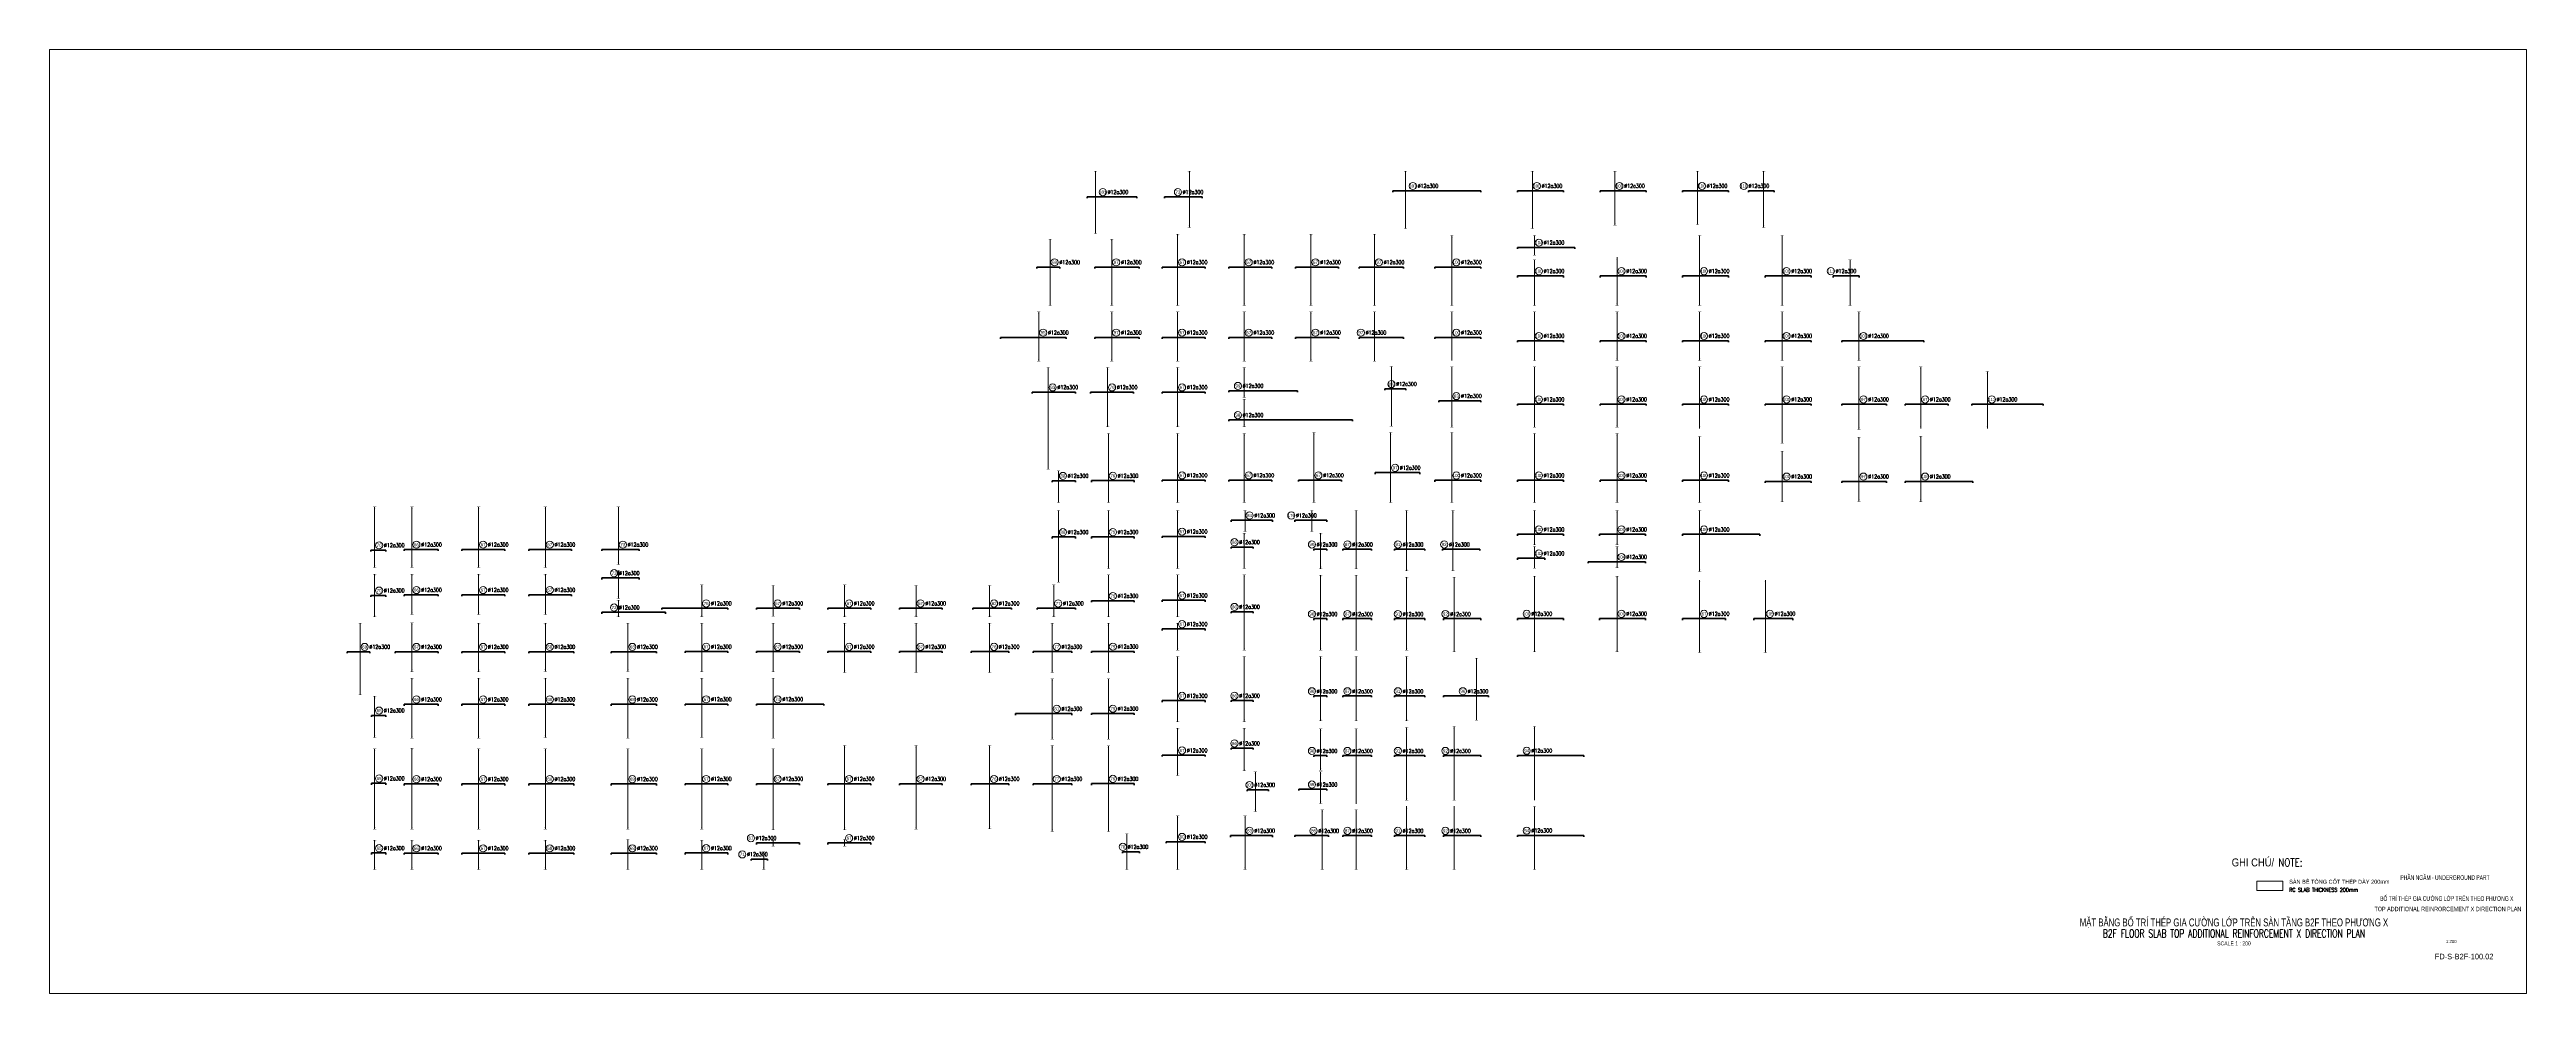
# Paper-space layout 'TOP ADDITIONAL REINRORCEMENT X DIRECTION PLAN' of a CAD drawing. Header units: millimetres. Extents: x 0 to 1560, y 0 to 594.
# The model-space entities are those that its viewports show. They can reach past a viewport. Long polylines and large blocks are cut down to what shows.
import ezdxf
from ezdxf.enums import TextEntityAlignment as Align

# ---------------------------------------------------------------- set-up
doc = ezdxf.new("R2010")
doc.units = ezdxf.units.MM
doc.header["$MEASUREMENT"] = 0
for name, color, linetype, lineweight in [('NDC_S_251', 251, 'Continuous', 9), ('NDC_S_ANNO', 7, 'Continuous', 20), ('NDC_S_CONTINUOUS', 3, 'Continuous', 20), ('NDC_S_DIM', 1, 'Continuous', 15), ('NDC_S_ENG TEXT', 2, 'Continuous', 20), ('NDC_S_ENG TITLE', 3, 'Continuous', 20), ('NDC_S_REBAR', 4, 'Continuous', 35), ('NDC_S_TEXT SYMBOL', 7, 'Continuous', 20), ('NDC_S_VN TEXT', 7, 'Continuous', 20), ('NDC_S_VN TITLE', 6, 'Continuous', 35)]:
    doc.layers.add(name, color=color, linetype=linetype, lineweight=lineweight)
doc.styles.add('ARIAL', font='arial.ttf', dxfattribs={"width": 0.8})
doc.styles.add('NDC_ANNO', font='', dxfattribs={"width": 0.8})
doc.styles.add('NDC_ARIAL', font='arial.ttf', dxfattribs={"width": 0.85})
doc.styles.add('NDC_EN TXT', font='romans.shx', dxfattribs={"width": 0.8})
doc.styles.add('NDC_VIE TXT', font='arial.ttf', dxfattribs={"width": 0.8})
doc.styles.get('NDC_ANNO').set_extended_font_data('Dotum')

# ---------------------------------------------------------------- blocks, each defined once
blk = doc.blocks.new('*U85')
h = blk.add_hatch(color=6)
edge = h.paths.add_edge_path()
edge.add_arc((-25.2, 0), 0.3, 0, 360)
at = {"layer": 'NDC_S_DIM', "color": 8}
for q in [(-25.2, 16.2), (-25.2, -23.1)]:
    blk.add_line((-25.2, 0), q, dxfattribs=at)
for points in [[(-26.2, 16.2, 0.2, 0.2, 0), (-24.2, 16.2, 0, 0, 0)], [(-26.2, -23.1, 0.2, 0.2, 0), (-24.2, -23.1, 0, 0, 0)]]:
    blk.add_lwpolyline(points, format="xyseb", dxfattribs=at)
at = {"layer": 'NDC_S_DIM', "color": 6}
blk.add_circle((-25.2, 0), 0.3, dxfattribs=at)
at = {"layer": 'NDC_S_DIM'}
blk.add_circle((-20.6, 3), 2.25, dxfattribs=at)
at = {"layer": 'NDC_S_DIM', "color": 8}
for points in [[(-25.6, 15), (-25.2, 16.2), (-24.8, 15)], [(-25.6, -21.9), (-25.2, -23.1), (-24.8, -21.9)]]:
    blk.add_solid(points, dxfattribs=at)
at = {"layer": 'NDC_S_REBAR'}
for p, q in [((0, 0), (-30.5, 0)), ((-30.5, 0), (-30.5, -0.9)), ((0, 0), (0.8, 0)), ((0.8, 0), (0.8, -0.9)), ((-30.5, -0.9), (-30.5, -0.9)), ((0.8, -0.9), (0.8, -0.9))]:
    blk.add_line(p, q, dxfattribs=at)
at = {"layer": 'NDC_S_VN TEXT', "style": 'ARIAL', "width": 0.8}
blk.add_attdef('KHT', text='', height=2, dxfattribs=at).set_placement((-20.6, 3), align=Align.MIDDLE_CENTER)
at = {"layer": 'NDC_S_VN TEXT', "color": 3, "style": 'NDC_EN TXT', "width": 0.75}
blk.add_attdef('DKT', (-17.6, 1.8), '', height=2.5, dxfattribs=at)
blk = doc.blocks.new('*U84')
h = blk.add_hatch(color=6)
edge = h.paths.add_edge_path()
edge.add_arc((-7.2, 0), 0.3, 0, 360)
at = {"layer": 'NDC_S_DIM', "color": 8}
for q in [(-7.2, 16.2), (-7.2, -19.3)]:
    blk.add_line((-7.2, 0), q, dxfattribs=at)
for points in [[(-8.2, 16.2, 0.2, 0.2, 0), (-6.2, 16.2, 0, 0, 0)], [(-8.2, -19.3, 0.2, 0.2, 0), (-6.2, -19.3, 0, 0, 0)]]:
    blk.add_lwpolyline(points, format="xyseb", dxfattribs=at)
at = {"layer": 'NDC_S_DIM'}
blk.add_circle((-14.4, 3), 2.25, dxfattribs=at)
at = {"layer": 'NDC_S_DIM', "color": 6}
blk.add_circle((-7.2, 0), 0.3, dxfattribs=at)
at = {"layer": 'NDC_S_DIM', "color": 8}
for points in [[(-7.6, 15), (-7.2, 16.2), (-6.8, 15)], [(-7.6, -18.1), (-7.2, -19.3), (-6.8, -18.1)]]:
    blk.add_solid(points, dxfattribs=at)
at = {"layer": 'NDC_S_REBAR'}
for p, q in [((0, 0), (-22.8, 0)), ((-22.8, 0), (-22.8, -0.9)), ((0, 0), (0.8, 0)), ((0.8, 0), (0.8, -0.9)), ((-22.8, -0.9), (-22.8, -0.9)), ((0.8, -0.9), (0.8, -0.9))]:
    blk.add_line(p, q, dxfattribs=at)
at = {"layer": 'NDC_S_VN TEXT', "style": 'ARIAL', "width": 0.8}
blk.add_attdef('KHT', text='', height=2, dxfattribs=at).set_placement((-14.4, 3), align=Align.MIDDLE_CENTER)
at = {"layer": 'NDC_S_VN TEXT', "color": 3, "style": 'NDC_EN TXT', "width": 0.75}
blk.add_attdef('DKT', (-11.4, 1.8), '', height=2.5, dxfattribs=at)
blk = doc.blocks.new('*U86')
h = blk.add_hatch(color=6)
edge = h.paths.add_edge_path()
edge.add_arc((-25.2, 0), 0.3, 0, 360)
at = {"layer": 'NDC_S_DIM', "color": 8}
for q in [(-25.2, 12.3), (-25.2, -23.7)]:
    blk.add_line((-25.2, 0), q, dxfattribs=at)
for points in [[(-26.2, 12.3, 0.2, 0.2, 0), (-24.2, 12.3, 0, 0, 0)], [(-26.2, -23.7, 0.2, 0.2, 0), (-24.2, -23.7, 0, 0, 0)]]:
    blk.add_lwpolyline(points, format="xyseb", dxfattribs=at)
at = {"layer": 'NDC_S_DIM', "color": 6}
blk.add_circle((-25.2, 0), 0.3, dxfattribs=at)
at = {"layer": 'NDC_S_DIM'}
blk.add_circle((-20.6, 3), 2.25, dxfattribs=at)
at = {"layer": 'NDC_S_DIM', "color": 8}
for points in [[(-25.6, 11.1), (-25.2, 12.3), (-24.8, 11.1)], [(-25.6, -22.5), (-25.2, -23.7), (-24.8, -22.5)]]:
    blk.add_solid(points, dxfattribs=at)
at = {"layer": 'NDC_S_REBAR'}
for p, q in [((0, 0), (-33.1, 0)), ((-33.1, 0), (-33.1, -0.9)), ((0, 0), (22.3, 0)), ((22.3, 0), (22.3, -0.9)), ((-33.1, -0.9), (-33.1, -0.9)), ((22.3, -0.9), (22.3, -0.9))]:
    blk.add_line(p, q, dxfattribs=at)
at = {"layer": 'NDC_S_VN TEXT', "style": 'ARIAL', "width": 0.8}
blk.add_attdef('KHT', text='', height=2, dxfattribs=at).set_placement((-20.6, 3), align=Align.MIDDLE_CENTER)
at = {"layer": 'NDC_S_VN TEXT', "color": 3, "style": 'NDC_EN TXT', "width": 0.75}
blk.add_attdef('DKT', (-17.6, 1.8), '', height=2.5, dxfattribs=at)
blk = doc.blocks.new('*U911')
h = blk.add_hatch(color=6)
edge = h.paths.add_edge_path()
edge.add_arc((-5, 0), 0.3, 0, 360)
at = {"layer": 'NDC_S_DIM', "color": 8}
for q in [(-5, 12.3), (-5, -23.7)]:
    blk.add_line((-5, 0), q, dxfattribs=at)
for points in [[(-6, 12.3, 0.2, 0.2, 0), (-4, 12.3, 0, 0, 0)], [(-6, -23.7, 0.2, 0.2, 0), (-4, -23.7, 0, 0, 0)]]:
    blk.add_lwpolyline(points, format="xyseb", dxfattribs=at)
at = {"layer": 'NDC_S_DIM', "color": 6}
blk.add_circle((-5, 0), 0.3, dxfattribs=at)
at = {"layer": 'NDC_S_DIM'}
blk.add_circle((-2.2, 3), 2.25, dxfattribs=at)
at = {"layer": 'NDC_S_DIM', "color": 8}
for points in [[(-5.4, 11.1), (-5, 12.3), (-4.6, 11.1)], [(-5.4, -22.5), (-5, -23.7), (-4.6, -22.5)]]:
    blk.add_solid(points, dxfattribs=at)
at = {"layer": 'NDC_S_REBAR'}
for p, q in [((0, 0), (-14.4, 0)), ((-14.4, 0), (-14.4, -0.9)), ((0, 0), (14.6, 0)), ((14.6, 0), (14.6, -0.9)), ((-14.4, -0.9), (-14.4, -0.9)), ((14.6, -0.9), (14.6, -0.9))]:
    blk.add_line(p, q, dxfattribs=at)
at = {"layer": 'NDC_S_VN TEXT', "style": 'ARIAL', "width": 0.8}
blk.add_attdef('KHT', text='', height=2, dxfattribs=at).set_placement((-2.2, 3), align=Align.MIDDLE_CENTER)
at = {"layer": 'NDC_S_VN TEXT', "color": 3, "style": 'NDC_EN TXT', "width": 0.75}
blk.add_attdef('DKT', (0.8, 1.8), '', height=2.5, dxfattribs=at)
blk = doc.blocks.new('*U910')
h = blk.add_hatch(color=6)
edge = h.paths.add_edge_path()
edge.add_arc((-5, 0), 0.3, 0, 360)
at = {"layer": 'NDC_S_DIM', "color": 8}
for q in [(-5, 12.3), (-5, -21.7)]:
    blk.add_line((-5, 0), q, dxfattribs=at)
for points in [[(-6, 12.3, 0.2, 0.2, 0), (-4, 12.3, 0, 0, 0)], [(-6, -21.7, 0.2, 0.2, 0), (-4, -21.7, 0, 0, 0)]]:
    blk.add_lwpolyline(points, format="xyseb", dxfattribs=at)
at = {"layer": 'NDC_S_DIM', "color": 6}
blk.add_circle((-5, 0), 0.3, dxfattribs=at)
at = {"layer": 'NDC_S_DIM'}
blk.add_circle((-2.2, 3), 2.25, dxfattribs=at)
at = {"layer": 'NDC_S_DIM', "color": 8}
for points in [[(-5.4, 11.1), (-5, 12.3), (-4.6, 11.1)], [(-5.4, -20.5), (-5, -21.7), (-4.6, -20.5)]]:
    blk.add_solid(points, dxfattribs=at)
at = {"layer": 'NDC_S_REBAR'}
for p, q in [((0, 0), (-14.4, 0)), ((-14.4, 0), (-14.4, -0.9)), ((0, 0), (14.6, 0)), ((14.6, 0), (14.6, -0.9)), ((-14.4, -0.9), (-14.4, -0.9)), ((14.6, -0.9), (14.6, -0.9))]:
    blk.add_line(p, q, dxfattribs=at)
at = {"layer": 'NDC_S_VN TEXT', "style": 'ARIAL', "width": 0.8}
blk.add_attdef('KHT', text='', height=2, dxfattribs=at).set_placement((-2.2, 3), align=Align.MIDDLE_CENTER)
at = {"layer": 'NDC_S_VN TEXT', "color": 3, "style": 'NDC_EN TXT', "width": 0.75}
blk.add_attdef('DKT', (0.8, 1.8), '', height=2.5, dxfattribs=at)
blk = doc.blocks.new('*U87')
h = blk.add_hatch(color=6)
edge = h.paths.add_edge_path()
edge.add_arc((-5, 0), 0.3, 0, 360)
at = {"layer": 'NDC_S_DIM', "color": 8}
for q in [(-5, 12.3), (-5, -21.2)]:
    blk.add_line((-5, 0), q, dxfattribs=at)
for points in [[(-6, 12.3, 0.2, 0.2, 0), (-4, 12.3, 0, 0, 0)], [(-6, -21.2, 0.2, 0.2, 0), (-4, -21.2, 0, 0, 0)]]:
    blk.add_lwpolyline(points, format="xyseb", dxfattribs=at)
at = {"layer": 'NDC_S_DIM', "color": 6}
blk.add_circle((-5, 0), 0.3, dxfattribs=at)
at = {"layer": 'NDC_S_DIM'}
blk.add_circle((-2.2, 3), 2.25, dxfattribs=at)
at = {"layer": 'NDC_S_DIM', "color": 8}
for points in [[(-5.4, 11.1), (-5, 12.3), (-4.6, 11.1)], [(-5.4, -20), (-5, -21.2), (-4.6, -20)]]:
    blk.add_solid(points, dxfattribs=at)
at = {"layer": 'NDC_S_REBAR'}
for p, q in [((0, 0), (-14.4, 0)), ((-14.4, 0), (-14.4, -0.9)), ((0, 0), (14.6, 0)), ((14.6, 0), (14.6, -0.9)), ((-14.4, -0.9), (-14.4, -0.9)), ((14.6, -0.9), (14.6, -0.9))]:
    blk.add_line(p, q, dxfattribs=at)
at = {"layer": 'NDC_S_VN TEXT', "style": 'ARIAL', "width": 0.8}
blk.add_attdef('KHT', text='', height=2, dxfattribs=at).set_placement((-2.2, 3), align=Align.MIDDLE_CENTER)
at = {"layer": 'NDC_S_VN TEXT', "color": 3, "style": 'NDC_EN TXT', "width": 0.75}
blk.add_attdef('DKT', (0.8, 1.8), '', height=2.5, dxfattribs=at)
blk = doc.blocks.new('*U88')
h = blk.add_hatch(color=6)
edge = h.paths.add_edge_path()
edge.add_arc((-5, 0), 0.3, 0, 360)
at = {"layer": 'NDC_S_DIM', "color": 8}
for q in [(-5, 12.3), (-5, -23.2)]:
    blk.add_line((-5, 0), q, dxfattribs=at)
for points in [[(-6, 12.3, 0.2, 0.2, 0), (-4, 12.3, 0, 0, 0)], [(-6, -23.2, 0.2, 0.2, 0), (-4, -23.2, 0, 0, 0)]]:
    blk.add_lwpolyline(points, format="xyseb", dxfattribs=at)
at = {"layer": 'NDC_S_DIM'}
blk.add_circle((-17.5, 3), 2.25, dxfattribs=at)
at = {"layer": 'NDC_S_DIM', "color": 6}
blk.add_circle((-5, 0), 0.3, dxfattribs=at)
at = {"layer": 'NDC_S_DIM', "color": 8}
for points in [[(-5.4, 11.1), (-5, 12.3), (-4.6, 11.1)], [(-5.4, -22), (-5, -23.2), (-4.6, -22)]]:
    blk.add_solid(points, dxfattribs=at)
at = {"layer": 'NDC_S_REBAR'}
for p, q in [((0, 0), (-14.4, 0)), ((-14.4, 0), (-14.4, -0.9)), ((0, 0), (1.6, 0)), ((1.6, 0), (1.6, -0.9)), ((-14.4, -0.9), (-14.4, -0.9)), ((1.6, -0.9), (1.6, -0.9))]:
    blk.add_line(p, q, dxfattribs=at)
at = {"layer": 'NDC_S_VN TEXT', "style": 'ARIAL', "width": 0.8}
blk.add_attdef('KHT', text='', height=2, dxfattribs=at).set_placement((-17.5, 3), align=Align.MIDDLE_CENTER)
at = {"layer": 'NDC_S_VN TEXT', "color": 3, "style": 'NDC_EN TXT', "width": 0.75}
blk.add_attdef('DKT', (-14.5, 1.8), '', height=2.5, dxfattribs=at)
blk = doc.blocks.new('*U89')
h = blk.add_hatch(color=6)
edge = h.paths.add_edge_path()
edge.add_arc((-5, 0), 0.3, 0, 360)
at = {"layer": 'NDC_S_DIM', "color": 8}
for q in [(-5, 17.6), (-5, -24.2)]:
    blk.add_line((-5, 0), q, dxfattribs=at)
for points in [[(-6, 17.6, 0.2, 0.2, 0), (-4, 17.6, 0, 0, 0)], [(-6, -24.2, 0.2, 0.2, 0), (-4, -24.2, 0, 0, 0)]]:
    blk.add_lwpolyline(points, format="xyseb", dxfattribs=at)
at = {"layer": 'NDC_S_DIM', "color": 6}
blk.add_circle((-5, 0), 0.3, dxfattribs=at)
at = {"layer": 'NDC_S_DIM'}
blk.add_circle((-2.2, 3), 2.25, dxfattribs=at)
at = {"layer": 'NDC_S_DIM', "color": 8}
for points in [[(-5.4, 16.4), (-5, 17.6), (-4.6, 16.4)], [(-5.4, -23), (-5, -24.2), (-4.6, -23)]]:
    blk.add_solid(points, dxfattribs=at)
at = {"layer": 'NDC_S_REBAR'}
for p, q in [((0, 0), (-13.3, 0)), ((-13.3, 0), (-13.3, -0.9)), ((0, 0), (1.1, 0)), ((1.1, 0), (1.1, -0.9)), ((-13.3, -0.9), (-13.3, -0.9)), ((1.1, -0.9), (1.1, -0.9))]:
    blk.add_line(p, q, dxfattribs=at)
at = {"layer": 'NDC_S_VN TEXT', "style": 'ARIAL', "width": 0.8}
blk.add_attdef('KHT', text='', height=2, dxfattribs=at).set_placement((-2.2, 3), align=Align.MIDDLE_CENTER)
at = {"layer": 'NDC_S_VN TEXT', "color": 3, "style": 'NDC_EN TXT', "width": 0.75}
blk.add_attdef('DKT', (0.8, 1.8), '', height=2.5, dxfattribs=at)
blk = doc.blocks.new('*U90')
h = blk.add_hatch(color=6)
edge = h.paths.add_edge_path()
edge.add_arc((-5, 0), 0.3, 0, 360)
at = {"layer": 'NDC_S_DIM', "color": 8}
for q in [(-5, 17.6), (-5, -24.2)]:
    blk.add_line((-5, 0), q, dxfattribs=at)
for points in [[(-6, 17.6, 0.2, 0.2, 0), (-4, 17.6, 0, 0, 0)], [(-6, -24.2, 0.2, 0.2, 0), (-4, -24.2, 0, 0, 0)]]:
    blk.add_lwpolyline(points, format="xyseb", dxfattribs=at)
at = {"layer": 'NDC_S_DIM', "color": 6}
blk.add_circle((-5, 0), 0.3, dxfattribs=at)
at = {"layer": 'NDC_S_DIM'}
blk.add_circle((-2.2, 3), 2.25, dxfattribs=at)
at = {"layer": 'NDC_S_DIM', "color": 8}
for points in [[(-5.4, 16.4), (-5, 17.6), (-4.6, 16.4)], [(-5.4, -23), (-5, -24.2), (-4.6, -23)]]:
    blk.add_solid(points, dxfattribs=at)
at = {"layer": 'NDC_S_REBAR'}
for p, q in [((0, 0), (-15.7, 0)), ((-15.7, 0), (-15.7, -0.9)), ((0, 0), (12.3, 0)), ((12.3, 0), (12.3, -0.9)), ((-15.7, -0.9), (-15.7, -0.9)), ((12.3, -0.9), (12.3, -0.9))]:
    blk.add_line(p, q, dxfattribs=at)
at = {"layer": 'NDC_S_VN TEXT', "style": 'ARIAL', "width": 0.8}
blk.add_attdef('KHT', text='', height=2, dxfattribs=at).set_placement((-2.2, 3), align=Align.MIDDLE_CENTER)
at = {"layer": 'NDC_S_VN TEXT', "color": 3, "style": 'NDC_EN TXT', "width": 0.75}
blk.add_attdef('DKT', (0.8, 1.8), '', height=2.5, dxfattribs=at)
blk = doc.blocks.new('*U93')
h = blk.add_hatch(color=6)
edge = h.paths.add_edge_path()
edge.add_arc((-5, 0), 0.3, 0, 360)
at = {"layer": 'NDC_S_DIM', "color": 8}
for q in [(-5, 20.8), (-5, -24.2)]:
    blk.add_line((-5, 0), q, dxfattribs=at)
for points in [[(-6, 20.8, 0.2, 0.2, 0), (-4, 20.8, 0, 0, 0)], [(-6, -24.2, 0.2, 0.2, 0), (-4, -24.2, 0, 0, 0)]]:
    blk.add_lwpolyline(points, format="xyseb", dxfattribs=at)
at = {"layer": 'NDC_S_DIM', "color": 6}
blk.add_circle((-5, 0), 0.3, dxfattribs=at)
at = {"layer": 'NDC_S_DIM'}
blk.add_circle((-2.2, 3), 2.25, dxfattribs=at)
at = {"layer": 'NDC_S_DIM', "color": 8}
for points in [[(-5.4, 19.6), (-5, 20.8), (-4.6, 19.6)], [(-5.4, -23), (-5, -24.2), (-4.6, -23)]]:
    blk.add_solid(points, dxfattribs=at)
at = {"layer": 'NDC_S_REBAR'}
for p, q in [((0, 0), (-14.7, 0)), ((-14.7, 0), (-14.7, -0.9)), ((0, 0), (12.3, 0)), ((12.3, 0), (12.3, -0.9)), ((-14.7, -0.9), (-14.7, -0.9)), ((12.3, -0.9), (12.3, -0.9))]:
    blk.add_line(p, q, dxfattribs=at)
at = {"layer": 'NDC_S_VN TEXT', "style": 'ARIAL', "width": 0.8}
blk.add_attdef('KHT', text='', height=2, dxfattribs=at).set_placement((-2.2, 3), align=Align.MIDDLE_CENTER)
at = {"layer": 'NDC_S_VN TEXT', "color": 3, "style": 'NDC_EN TXT', "width": 0.75}
blk.add_attdef('DKT', (0.8, 1.8), '', height=2.5, dxfattribs=at)
blk = doc.blocks.new('*U94')
h = blk.add_hatch(color=6)
edge = h.paths.add_edge_path()
edge.add_arc((-5, 0), 0.3, 0, 360)
at = {"layer": 'NDC_S_DIM', "color": 8}
for q in [(-5, 20.8), (-5, -24.2)]:
    blk.add_line((-5, 0), q, dxfattribs=at)
for points in [[(-6, 20.8, 0.2, 0.2, 0), (-4, 20.8, 0, 0, 0)], [(-6, -24.2, 0.2, 0.2, 0), (-4, -24.2, 0, 0, 0)]]:
    blk.add_lwpolyline(points, format="xyseb", dxfattribs=at)
at = {"layer": 'NDC_S_DIM', "color": 6}
blk.add_circle((-5, 0), 0.3, dxfattribs=at)
at = {"layer": 'NDC_S_DIM'}
blk.add_circle((-2.2, 3), 2.25, dxfattribs=at)
at = {"layer": 'NDC_S_DIM', "color": 8}
for points in [[(-5.4, 19.6), (-5, 20.8), (-4.6, 19.6)], [(-5.4, -23), (-5, -24.2), (-4.6, -23)]]:
    blk.add_solid(points, dxfattribs=at)
at = {"layer": 'NDC_S_REBAR'}
for p, q in [((0, 0), (-14.7, 0)), ((-14.7, 0), (-14.7, -0.9)), ((0, 0), (12.3, 0)), ((12.3, 0), (12.3, -0.9)), ((-14.7, -0.9), (-14.7, -0.9)), ((12.3, -0.9), (12.3, -0.9))]:
    blk.add_line(p, q, dxfattribs=at)
at = {"layer": 'NDC_S_VN TEXT', "style": 'ARIAL', "width": 0.8}
blk.add_attdef('KHT', text='', height=2, dxfattribs=at).set_placement((-2.2, 3), align=Align.MIDDLE_CENTER)
at = {"layer": 'NDC_S_VN TEXT', "color": 3, "style": 'NDC_EN TXT', "width": 0.75}
blk.add_attdef('DKT', (0.8, 1.8), '', height=2.5, dxfattribs=at)
blk = doc.blocks.new('*U91')
h = blk.add_hatch(color=6)
edge = h.paths.add_edge_path()
edge.add_arc((-5, 0), 0.3, 0, 360)
at = {"layer": 'NDC_S_DIM', "color": 8}
for q in [(-5, 20.8), (-5, -24.2)]:
    blk.add_line((-5, 0), q, dxfattribs=at)
for points in [[(-6, 20.8, 0.2, 0.2, 0), (-4, 20.8, 0, 0, 0)], [(-6, -24.2, 0.2, 0.2, 0), (-4, -24.2, 0, 0, 0)]]:
    blk.add_lwpolyline(points, format="xyseb", dxfattribs=at)
at = {"layer": 'NDC_S_DIM', "color": 6}
blk.add_circle((-5, 0), 0.3, dxfattribs=at)
at = {"layer": 'NDC_S_DIM'}
blk.add_circle((-2.2, 3), 2.25, dxfattribs=at)
at = {"layer": 'NDC_S_DIM', "color": 8}
for points in [[(-5.4, 19.6), (-5, 20.8), (-4.6, 19.6)], [(-5.4, -23), (-5, -24.2), (-4.6, -23)]]:
    blk.add_solid(points, dxfattribs=at)
at = {"layer": 'NDC_S_REBAR'}
for p, q in [((0, 0), (-14.7, 0)), ((-14.7, 0), (-14.7, -0.9)), ((0, 0), (13.3, 0)), ((13.3, 0), (13.3, -0.9)), ((-14.7, -0.9), (-14.7, -0.9)), ((13.3, -0.9), (13.3, -0.9))]:
    blk.add_line(p, q, dxfattribs=at)
at = {"layer": 'NDC_S_VN TEXT', "style": 'ARIAL', "width": 0.8}
blk.add_attdef('KHT', text='', height=2, dxfattribs=at).set_placement((-2.2, 3), align=Align.MIDDLE_CENTER)
at = {"layer": 'NDC_S_VN TEXT', "color": 3, "style": 'NDC_EN TXT', "width": 0.75}
blk.add_attdef('DKT', (0.8, 1.8), '', height=2.5, dxfattribs=at)
blk = doc.blocks.new('*U92')
h = blk.add_hatch(color=6)
edge = h.paths.add_edge_path()
edge.add_arc((-5, 0), 0.3, 0, 360)
at = {"layer": 'NDC_S_DIM', "color": 8}
for q in [(-5, 19.8), (-5, -24.2)]:
    blk.add_line((-5, 0), q, dxfattribs=at)
for points in [[(-6, 19.8, 0.2, 0.2, 0), (-4, 19.8, 0, 0, 0)], [(-6, -24.2, 0.2, 0.2, 0), (-4, -24.2, 0, 0, 0)]]:
    blk.add_lwpolyline(points, format="xyseb", dxfattribs=at)
at = {"layer": 'NDC_S_DIM', "color": 6}
blk.add_circle((-5, 0), 0.3, dxfattribs=at)
at = {"layer": 'NDC_S_DIM'}
blk.add_circle((-2.2, 3), 2.25, dxfattribs=at)
at = {"layer": 'NDC_S_DIM', "color": 8}
for points in [[(-5.4, 18.6), (-5, 19.8), (-4.6, 18.6)], [(-5.4, -23), (-5, -24.2), (-4.6, -23)]]:
    blk.add_solid(points, dxfattribs=at)
at = {"layer": 'NDC_S_REBAR'}
for p, q in [((0, 0), (-15.7, 0)), ((-15.7, 0), (-15.7, -0.9)), ((0, 0), (13.3, 0)), ((13.3, 0), (13.3, -0.9)), ((-15.7, -0.9), (-15.7, -0.9)), ((13.3, -0.9), (13.3, -0.9))]:
    blk.add_line(p, q, dxfattribs=at)
at = {"layer": 'NDC_S_VN TEXT', "style": 'ARIAL', "width": 0.8}
blk.add_attdef('KHT', text='', height=2, dxfattribs=at).set_placement((-2.2, 3), align=Align.MIDDLE_CENTER)
at = {"layer": 'NDC_S_VN TEXT', "color": 3, "style": 'NDC_EN TXT', "width": 0.75}
blk.add_attdef('DKT', (0.8, 1.8), '', height=2.5, dxfattribs=at)
blk = doc.blocks.new('*U96')
h = blk.add_hatch(color=6)
edge = h.paths.add_edge_path()
edge.add_arc((-5, 0), 0.3, 0, 360)
at = {"layer": 'NDC_S_DIM', "color": 8}
for q in [(-5, 10.1), (-5, -18.6)]:
    blk.add_line((-5, 0), q, dxfattribs=at)
for points in [[(-6, 10.1, 0.2, 0.2, 0), (-4, 10.1, 0, 0, 0)], [(-6, -18.6, 0.2, 0.2, 0), (-4, -18.6, 0, 0, 0)]]:
    blk.add_lwpolyline(points, format="xyseb", dxfattribs=at)
at = {"layer": 'NDC_S_DIM', "color": 6}
blk.add_circle((-5, 0), 0.3, dxfattribs=at)
at = {"layer": 'NDC_S_DIM'}
blk.add_circle((-2.2, 3), 2.25, dxfattribs=at)
at = {"layer": 'NDC_S_DIM', "color": 8}
for points in [[(-5.4, 8.9), (-5, 10.1), (-4.6, 8.9)], [(-5.4, -17.4), (-5, -18.6), (-4.6, -17.4)]]:
    blk.add_solid(points, dxfattribs=at)
at = {"layer": 'NDC_S_REBAR'}
for p, q in [((0, 0), (-15.7, 0)), ((-15.7, 0), (-15.7, -0.9)), ((0, 0), (13.3, 0)), ((13.3, 0), (13.3, -0.9)), ((-15.7, -0.9), (-15.7, -0.9)), ((13.3, -0.9), (13.3, -0.9))]:
    blk.add_line(p, q, dxfattribs=at)
at = {"layer": 'NDC_S_VN TEXT', "style": 'ARIAL', "width": 0.8}
blk.add_attdef('KHT', text='', height=2, dxfattribs=at).set_placement((-2.2, 3), align=Align.MIDDLE_CENTER)
at = {"layer": 'NDC_S_VN TEXT', "color": 3, "style": 'NDC_EN TXT', "width": 0.75}
blk.add_attdef('DKT', (0.8, 1.8), '', height=2.5, dxfattribs=at)
blk = doc.blocks.new('*U95')
h = blk.add_hatch(color=6)
edge = h.paths.add_edge_path()
edge.add_arc((-5, 0), 0.3, 0, 360)
at = {"layer": 'NDC_S_DIM', "color": 8}
for q in [(-5, 7.5), (-5, -4.8)]:
    blk.add_line((-5, 0), q, dxfattribs=at)
for points in [[(-6, 7.5, 0.2, 0.2, 0), (-4, 7.5, 0, 0, 0)], [(-6, -4.8, 0.2, 0.2, 0), (-4, -4.8, 0, 0, 0)]]:
    blk.add_lwpolyline(points, format="xyseb", dxfattribs=at)
at = {"layer": 'NDC_S_DIM', "color": 6}
blk.add_circle((-5, 0), 0.3, dxfattribs=at)
at = {"layer": 'NDC_S_DIM'}
blk.add_circle((-2.2, 3), 2.25, dxfattribs=at)
at = {"layer": 'NDC_S_DIM', "color": 8}
for points in [[(-5.4, 6.3), (-5, 7.5), (-4.6, 6.3)], [(-5.4, -3.6), (-5, -4.8), (-4.6, -3.6)]]:
    blk.add_solid(points, dxfattribs=at)
at = {"layer": 'NDC_S_REBAR'}
for p, q in [((0, 0), (-15.7, 0)), ((-15.7, 0), (-15.7, -0.9)), ((0, 0), (20.4, 0)), ((20.4, 0), (20.4, -0.9)), ((-15.7, -0.9), (-15.7, -0.9)), ((20.4, -0.9), (20.4, -0.9))]:
    blk.add_line(p, q, dxfattribs=at)
at = {"layer": 'NDC_S_VN TEXT', "style": 'ARIAL', "width": 0.8}
blk.add_attdef('KHT', text='', height=2, dxfattribs=at).set_placement((-2.2, 3), align=Align.MIDDLE_CENTER)
at = {"layer": 'NDC_S_VN TEXT', "color": 3, "style": 'NDC_EN TXT', "width": 0.75}
blk.add_attdef('DKT', (0.8, 1.8), '', height=2.5, dxfattribs=at)
blk = doc.blocks.new('*U97')
h = blk.add_hatch(color=6)
edge = h.paths.add_edge_path()
edge.add_arc((-5, 0), 0.3, 0, 360)
at = {"layer": 'NDC_S_DIM', "color": 8}
for q in [(-5, 11.7), (-5, -18.6)]:
    blk.add_line((-5, 0), q, dxfattribs=at)
for points in [[(-6, 11.7, 0.2, 0.2, 0), (-4, 11.7, 0, 0, 0)], [(-6, -18.6, 0.2, 0.2, 0), (-4, -18.6, 0, 0, 0)]]:
    blk.add_lwpolyline(points, format="xyseb", dxfattribs=at)
at = {"layer": 'NDC_S_DIM', "color": 6}
blk.add_circle((-5, 0), 0.3, dxfattribs=at)
at = {"layer": 'NDC_S_DIM'}
blk.add_circle((-2.2, 3), 2.25, dxfattribs=at)
at = {"layer": 'NDC_S_DIM', "color": 8}
for points in [[(-5.4, 10.5), (-5, 11.7), (-4.6, 10.5)], [(-5.4, -17.4), (-5, -18.6), (-4.6, -17.4)]]:
    blk.add_solid(points, dxfattribs=at)
at = {"layer": 'NDC_S_REBAR'}
for p, q in [((0, 0), (-15.7, 0)), ((-15.7, 0), (-15.7, -0.9)), ((0, 0), (13.3, 0)), ((13.3, 0), (13.3, -0.9)), ((-15.7, -0.9), (-15.7, -0.9)), ((13.3, -0.9), (13.3, -0.9))]:
    blk.add_line(p, q, dxfattribs=at)
at = {"layer": 'NDC_S_VN TEXT', "style": 'ARIAL', "width": 0.8}
blk.add_attdef('KHT', text='', height=2, dxfattribs=at).set_placement((-2.2, 3), align=Align.MIDDLE_CENTER)
at = {"layer": 'NDC_S_VN TEXT', "color": 3, "style": 'NDC_EN TXT', "width": 0.75}
blk.add_attdef('DKT', (0.8, 1.8), '', height=2.5, dxfattribs=at)
blk = doc.blocks.new('*U98')
h = blk.add_hatch(color=6)
edge = h.paths.add_edge_path()
edge.add_arc((-5, 0), 0.3, 0, 360)
at = {"layer": 'NDC_S_DIM', "color": 8}
for q in [(-5, 25.4), (-5, -18.6)]:
    blk.add_line((-5, 0), q, dxfattribs=at)
for points in [[(-6, 25.4, 0.2, 0.2, 0), (-4, 25.4, 0, 0, 0)], [(-6, -18.6, 0.2, 0.2, 0), (-4, -18.6, 0, 0, 0)]]:
    blk.add_lwpolyline(points, format="xyseb", dxfattribs=at)
at = {"layer": 'NDC_S_DIM', "color": 6}
blk.add_circle((-5, 0), 0.3, dxfattribs=at)
at = {"layer": 'NDC_S_DIM'}
blk.add_circle((-2.2, 3), 2.25, dxfattribs=at)
at = {"layer": 'NDC_S_DIM', "color": 8}
for points in [[(-5.4, 24.2), (-5, 25.4), (-4.6, 24.2)], [(-5.4, -17.4), (-5, -18.6), (-4.6, -17.4)]]:
    blk.add_solid(points, dxfattribs=at)
at = {"layer": 'NDC_S_REBAR'}
for p, q in [((0, 0), (-15.7, 0)), ((-15.7, 0), (-15.7, -0.9)), ((0, 0), (13.3, 0)), ((13.3, 0), (13.3, -0.9)), ((-15.7, -0.9), (-15.7, -0.9)), ((13.3, -0.9), (13.3, -0.9))]:
    blk.add_line(p, q, dxfattribs=at)
at = {"layer": 'NDC_S_VN TEXT', "style": 'ARIAL', "width": 0.8}
blk.add_attdef('KHT', text='', height=2, dxfattribs=at).set_placement((-2.2, 3), align=Align.MIDDLE_CENTER)
at = {"layer": 'NDC_S_VN TEXT', "color": 3, "style": 'NDC_EN TXT', "width": 0.75}
blk.add_attdef('DKT', (0.8, 1.8), '', height=2.5, dxfattribs=at)
blk = doc.blocks.new('*U99')
h = blk.add_hatch(color=6)
edge = h.paths.add_edge_path()
edge.add_arc((-5, 0), 0.3, 0, 360)
at = {"layer": 'NDC_S_DIM', "color": 8}
for q in [(-5, 10.1), (-5, -18.6)]:
    blk.add_line((-5, 0), q, dxfattribs=at)
for points in [[(-6, 10.1, 0.2, 0.2, 0), (-4, 10.1, 0, 0, 0)], [(-6, -18.6, 0.2, 0.2, 0), (-4, -18.6, 0, 0, 0)]]:
    blk.add_lwpolyline(points, format="xyseb", dxfattribs=at)
at = {"layer": 'NDC_S_DIM'}
blk.add_circle((-17.1, 3), 2.25, dxfattribs=at)
at = {"layer": 'NDC_S_DIM', "color": 6}
blk.add_circle((-5, 0), 0.3, dxfattribs=at)
at = {"layer": 'NDC_S_DIM', "color": 8}
for points in [[(-5.4, 8.9), (-5, 10.1), (-4.6, 8.9)], [(-5.4, -17.4), (-5, -18.6), (-4.6, -17.4)]]:
    blk.add_solid(points, dxfattribs=at)
at = {"layer": 'NDC_S_REBAR'}
for p, q in [((0, 0), (-15.7, 0)), ((-15.7, 0), (-15.7, -0.9)), ((0, 0), (0.7, 0)), ((0.7, 0), (0.7, -0.9)), ((-15.7, -0.9), (-15.7, -0.9)), ((0.7, -0.9), (0.7, -0.9))]:
    blk.add_line(p, q, dxfattribs=at)
at = {"layer": 'NDC_S_VN TEXT', "style": 'ARIAL', "width": 0.8}
blk.add_attdef('KHT', text='', height=2, dxfattribs=at).set_placement((-17.1, 3), align=Align.MIDDLE_CENTER)
at = {"layer": 'NDC_S_VN TEXT', "color": 3, "style": 'NDC_EN TXT', "width": 0.75}
blk.add_attdef('DKT', (-14.1, 1.8), '', height=2.5, dxfattribs=at)
blk = doc.blocks.new('*U100')
h = blk.add_hatch(color=6)
edge = h.paths.add_edge_path()
edge.add_arc((-5, 0), 0.3, 0, 360)
at = {"layer": 'NDC_S_DIM', "color": 8}
for q in [(-5, 16.1), (-5, -14.9)]:
    blk.add_line((-5, 0), q, dxfattribs=at)
for points in [[(-6, 16.1, 0.2, 0.2, 0), (-4, 16.1, 0, 0, 0)], [(-6, -14.9, 0.2, 0.2, 0), (-4, -14.9, 0, 0, 0)]]:
    blk.add_lwpolyline(points, format="xyseb", dxfattribs=at)
at = {"layer": 'NDC_S_DIM', "color": 6}
blk.add_circle((-5, 0), 0.3, dxfattribs=at)
at = {"layer": 'NDC_S_DIM'}
blk.add_circle((-2.2, 3), 2.25, dxfattribs=at)
at = {"layer": 'NDC_S_DIM', "color": 8}
for points in [[(-5.4, 14.9), (-5, 16.1), (-4.6, 14.9)], [(-5.4, -13.7), (-5, -14.9), (-4.6, -13.7)]]:
    blk.add_solid(points, dxfattribs=at)
at = {"layer": 'NDC_S_REBAR'}
for p, q in [((0, 0), (-15.7, 0)), ((-15.7, 0), (-15.7, -0.9)), ((0, 0), (12.3, 0)), ((12.3, 0), (12.3, -0.9)), ((-15.7, -0.9), (-15.7, -0.9)), ((12.3, -0.9), (12.3, -0.9))]:
    blk.add_line(p, q, dxfattribs=at)
at = {"layer": 'NDC_S_VN TEXT', "style": 'ARIAL', "width": 0.8}
blk.add_attdef('KHT', text='', height=2, dxfattribs=at).set_placement((-2.2, 3), align=Align.MIDDLE_CENTER)
at = {"layer": 'NDC_S_VN TEXT', "color": 3, "style": 'NDC_EN TXT', "width": 0.75}
blk.add_attdef('DKT', (0.8, 1.8), '', height=2.5, dxfattribs=at)
blk = doc.blocks.new('*U101')
h = blk.add_hatch(color=6)
edge = h.paths.add_edge_path()
edge.add_arc((-5, 0), 0.3, 0, 360)
at = {"layer": 'NDC_S_DIM', "color": 8}
for q in [(-5, 16.1), (-5, -14.9)]:
    blk.add_line((-5, 0), q, dxfattribs=at)
for points in [[(-6, 16.1, 0.2, 0.2, 0), (-4, 16.1, 0, 0, 0)], [(-6, -14.9, 0.2, 0.2, 0), (-4, -14.9, 0, 0, 0)]]:
    blk.add_lwpolyline(points, format="xyseb", dxfattribs=at)
at = {"layer": 'NDC_S_DIM', "color": 6}
blk.add_circle((-5, 0), 0.3, dxfattribs=at)
at = {"layer": 'NDC_S_DIM'}
blk.add_circle((-2.2, 3), 2.25, dxfattribs=at)
at = {"layer": 'NDC_S_DIM', "color": 8}
for points in [[(-5.4, 14.9), (-5, 16.1), (-4.6, 14.9)], [(-5.4, -13.7), (-5, -14.9), (-4.6, -13.7)]]:
    blk.add_solid(points, dxfattribs=at)
at = {"layer": 'NDC_S_REBAR'}
for p, q in [((0, 0), (-14.7, 0)), ((-14.7, 0), (-14.7, -0.9)), ((0, 0), (12.3, 0)), ((12.3, 0), (12.3, -0.9)), ((-14.7, -0.9), (-14.7, -0.9)), ((12.3, -0.9), (12.3, -0.9))]:
    blk.add_line(p, q, dxfattribs=at)
at = {"layer": 'NDC_S_VN TEXT', "style": 'ARIAL', "width": 0.8}
blk.add_attdef('KHT', text='', height=2, dxfattribs=at).set_placement((-2.2, 3), align=Align.MIDDLE_CENTER)
at = {"layer": 'NDC_S_VN TEXT', "color": 3, "style": 'NDC_EN TXT', "width": 0.75}
blk.add_attdef('DKT', (0.8, 1.8), '', height=2.5, dxfattribs=at)
blk = doc.blocks.new('*U102')
h = blk.add_hatch(color=6)
edge = h.paths.add_edge_path()
edge.add_arc((-5, 0), 0.3, 0, 360)
at = {"layer": 'NDC_S_DIM', "color": 8}
for q in [(-5, 16.1), (-5, -14.9)]:
    blk.add_line((-5, 0), q, dxfattribs=at)
for points in [[(-6, 16.1, 0.2, 0.2, 0), (-4, 16.1, 0, 0, 0)], [(-6, -14.9, 0.2, 0.2, 0), (-4, -14.9, 0, 0, 0)]]:
    blk.add_lwpolyline(points, format="xyseb", dxfattribs=at)
at = {"layer": 'NDC_S_DIM', "color": 6}
blk.add_circle((-5, 0), 0.3, dxfattribs=at)
at = {"layer": 'NDC_S_DIM'}
blk.add_circle((-2.2, 3), 2.25, dxfattribs=at)
at = {"layer": 'NDC_S_DIM', "color": 8}
for points in [[(-5.4, 14.9), (-5, 16.1), (-4.6, 14.9)], [(-5.4, -13.7), (-5, -14.9), (-4.6, -13.7)]]:
    blk.add_solid(points, dxfattribs=at)
at = {"layer": 'NDC_S_REBAR'}
for p, q in [((0, 0), (-14.7, 0)), ((-14.7, 0), (-14.7, -0.9)), ((0, 0), (12.3, 0)), ((12.3, 0), (12.3, -0.9)), ((-14.7, -0.9), (-14.7, -0.9)), ((12.3, -0.9), (12.3, -0.9))]:
    blk.add_line(p, q, dxfattribs=at)
at = {"layer": 'NDC_S_VN TEXT', "style": 'ARIAL', "width": 0.8}
blk.add_attdef('KHT', text='', height=2, dxfattribs=at).set_placement((-2.2, 3), align=Align.MIDDLE_CENTER)
at = {"layer": 'NDC_S_VN TEXT', "color": 3, "style": 'NDC_EN TXT', "width": 0.75}
blk.add_attdef('DKT', (0.8, 1.8), '', height=2.5, dxfattribs=at)
blk = doc.blocks.new('*U103')
h = blk.add_hatch(color=6)
edge = h.paths.add_edge_path()
edge.add_arc((-5, 0), 0.3, 0, 360)
at = {"layer": 'NDC_S_DIM', "color": 8}
for q in [(-5, 16.1), (-5, -14.9)]:
    blk.add_line((-5, 0), q, dxfattribs=at)
for points in [[(-6, 16.1, 0.2, 0.2, 0), (-4, 16.1, 0, 0, 0)], [(-6, -14.9, 0.2, 0.2, 0), (-4, -14.9, 0, 0, 0)]]:
    blk.add_lwpolyline(points, format="xyseb", dxfattribs=at)
at = {"layer": 'NDC_S_DIM', "color": 6}
blk.add_circle((-5, 0), 0.3, dxfattribs=at)
at = {"layer": 'NDC_S_DIM'}
blk.add_circle((-2.2, 3), 2.25, dxfattribs=at)
at = {"layer": 'NDC_S_DIM', "color": 8}
for points in [[(-5.4, 14.9), (-5, 16.1), (-4.6, 14.9)], [(-5.4, -13.7), (-5, -14.9), (-4.6, -13.7)]]:
    blk.add_solid(points, dxfattribs=at)
at = {"layer": 'NDC_S_REBAR'}
for p, q in [((0, 0), (-14.7, 0)), ((-14.7, 0), (-14.7, -0.9)), ((0, 0), (12.3, 0)), ((12.3, 0), (12.3, -0.9)), ((-14.7, -0.9), (-14.7, -0.9)), ((12.3, -0.9), (12.3, -0.9))]:
    blk.add_line(p, q, dxfattribs=at)
at = {"layer": 'NDC_S_VN TEXT', "style": 'ARIAL', "width": 0.8}
blk.add_attdef('KHT', text='', height=2, dxfattribs=at).set_placement((-2.2, 3), align=Align.MIDDLE_CENTER)
at = {"layer": 'NDC_S_VN TEXT', "color": 3, "style": 'NDC_EN TXT', "width": 0.75}
blk.add_attdef('DKT', (0.8, 1.8), '', height=2.5, dxfattribs=at)
blk = doc.blocks.new('*U104')
h = blk.add_hatch(color=6)
edge = h.paths.add_edge_path()
edge.add_arc((-5, 0), 0.3, 0, 360)
at = {"layer": 'NDC_S_DIM', "color": 8}
for q in [(-5, 16.1), (-5, -14.9)]:
    blk.add_line((-5, 0), q, dxfattribs=at)
for points in [[(-6, 16.1, 0.2, 0.2, 0), (-4, 16.1, 0, 0, 0)], [(-6, -14.9, 0.2, 0.2, 0), (-4, -14.9, 0, 0, 0)]]:
    blk.add_lwpolyline(points, format="xyseb", dxfattribs=at)
at = {"layer": 'NDC_S_DIM'}
blk.add_circle((-13.6, 3), 2.25, dxfattribs=at)
at = {"layer": 'NDC_S_DIM', "color": 6}
blk.add_circle((-5, 0), 0.3, dxfattribs=at)
at = {"layer": 'NDC_S_DIM', "color": 8}
for points in [[(-5.4, 14.9), (-5, 16.1), (-4.6, 14.9)], [(-5.4, -13.7), (-5, -14.9), (-4.6, -13.7)]]:
    blk.add_solid(points, dxfattribs=at)
at = {"layer": 'NDC_S_REBAR'}
for p, q in [((0, 0), (-14.7, 0)), ((-14.7, 0), (-14.7, -0.9)), ((0, 0), (13.3, 0)), ((13.3, 0), (13.3, -0.9)), ((-14.7, -0.9), (-14.7, -0.9)), ((13.3, -0.9), (13.3, -0.9))]:
    blk.add_line(p, q, dxfattribs=at)
at = {"layer": 'NDC_S_VN TEXT', "style": 'ARIAL', "width": 0.8}
blk.add_attdef('KHT', text='', height=2, dxfattribs=at).set_placement((-13.6, 3), align=Align.MIDDLE_CENTER)
at = {"layer": 'NDC_S_VN TEXT', "color": 3, "style": 'NDC_EN TXT', "width": 0.75}
blk.add_attdef('DKT', (-10.6, 1.8), '', height=2.5, dxfattribs=at)
blk = doc.blocks.new('*U105')
h = blk.add_hatch(color=6)
edge = h.paths.add_edge_path()
edge.add_arc((-5, 0), 0.3, 0, 360)
at = {"layer": 'NDC_S_DIM', "color": 8}
for q in [(-5, 16.1), (-5, -14.4)]:
    blk.add_line((-5, 0), q, dxfattribs=at)
for points in [[(-6, 16.1, 0.2, 0.2, 0), (-4, 16.1, 0, 0, 0)], [(-6, -14.4, 0.2, 0.2, 0), (-4, -14.4, 0, 0, 0)]]:
    blk.add_lwpolyline(points, format="xyseb", dxfattribs=at)
at = {"layer": 'NDC_S_DIM', "color": 6}
blk.add_circle((-5, 0), 0.3, dxfattribs=at)
at = {"layer": 'NDC_S_DIM'}
blk.add_circle((-2.2, 3), 2.25, dxfattribs=at)
at = {"layer": 'NDC_S_DIM', "color": 8}
for points in [[(-5.4, 14.9), (-5, 16.1), (-4.6, 14.9)], [(-5.4, -13.2), (-5, -14.4), (-4.6, -13.2)]]:
    blk.add_solid(points, dxfattribs=at)
at = {"layer": 'NDC_S_REBAR'}
for p, q in [((0, 0), (-15.7, 0)), ((-15.7, 0), (-15.7, -0.9)), ((0, 0), (13.3, 0)), ((13.3, 0), (13.3, -0.9)), ((-15.7, -0.9), (-15.7, -0.9)), ((13.3, -0.9), (13.3, -0.9))]:
    blk.add_line(p, q, dxfattribs=at)
at = {"layer": 'NDC_S_VN TEXT', "style": 'ARIAL', "width": 0.8}
blk.add_attdef('KHT', text='', height=2, dxfattribs=at).set_placement((-2.2, 3), align=Align.MIDDLE_CENTER)
at = {"layer": 'NDC_S_VN TEXT', "color": 3, "style": 'NDC_EN TXT', "width": 0.75}
blk.add_attdef('DKT', (0.8, 1.8), '', height=2.5, dxfattribs=at)
blk = doc.blocks.new('*U106')
h = blk.add_hatch(color=6)
edge = h.paths.add_edge_path()
edge.add_arc((-5, 0), 0.3, 0, 360)
at = {"layer": 'NDC_S_DIM', "color": 8}
for q in [(-5, 18.2), (-5, -12.3)]:
    blk.add_line((-5, 0), q, dxfattribs=at)
for points in [[(-6, 18.2, 0.2, 0.2, 0), (-4, 18.2, 0, 0, 0)], [(-6, -12.3, 0.2, 0.2, 0), (-4, -12.3, 0, 0, 0)]]:
    blk.add_lwpolyline(points, format="xyseb", dxfattribs=at)
at = {"layer": 'NDC_S_DIM', "color": 6}
blk.add_circle((-5, 0), 0.3, dxfattribs=at)
at = {"layer": 'NDC_S_DIM'}
blk.add_circle((-2.2, 3), 2.25, dxfattribs=at)
at = {"layer": 'NDC_S_DIM', "color": 8}
for points in [[(-5.4, 17), (-5, 18.2), (-4.6, 17)], [(-5.4, -11.1), (-5, -12.3), (-4.6, -11.1)]]:
    blk.add_solid(points, dxfattribs=at)
at = {"layer": 'NDC_S_REBAR'}
for p, q in [((0, 0), (-15.7, 0)), ((-15.7, 0), (-15.7, -0.9)), ((0, 0), (13.3, 0)), ((13.3, 0), (13.3, -0.9)), ((-15.7, -0.9), (-15.7, -0.9)), ((13.3, -0.9), (13.3, -0.9))]:
    blk.add_line(p, q, dxfattribs=at)
at = {"layer": 'NDC_S_VN TEXT', "style": 'ARIAL', "width": 0.8}
blk.add_attdef('KHT', text='', height=2, dxfattribs=at).set_placement((-2.2, 3), align=Align.MIDDLE_CENTER)
at = {"layer": 'NDC_S_VN TEXT', "color": 3, "style": 'NDC_EN TXT', "width": 0.75}
blk.add_attdef('DKT', (0.8, 1.8), '', height=2.5, dxfattribs=at)
blk = doc.blocks.new('*U107')
h = blk.add_hatch(color=6)
edge = h.paths.add_edge_path()
edge.add_arc((-5, 0), 0.3, 0, 360)
at = {"layer": 'NDC_S_DIM', "color": 8}
for q in [(-5, 18.2), (-5, -12.3)]:
    blk.add_line((-5, 0), q, dxfattribs=at)
for points in [[(-6, 18.2, 0.2, 0.2, 0), (-4, 18.2, 0, 0, 0)], [(-6, -12.3, 0.2, 0.2, 0), (-4, -12.3, 0, 0, 0)]]:
    blk.add_lwpolyline(points, format="xyseb", dxfattribs=at)
at = {"layer": 'NDC_S_DIM', "color": 6}
blk.add_circle((-5, 0), 0.3, dxfattribs=at)
at = {"layer": 'NDC_S_DIM'}
blk.add_circle((-2.2, 3), 2.25, dxfattribs=at)
at = {"layer": 'NDC_S_DIM', "color": 8}
for points in [[(-5.4, 17), (-5, 18.2), (-4.6, 17)], [(-5.4, -11.1), (-5, -12.3), (-4.6, -11.1)]]:
    blk.add_solid(points, dxfattribs=at)
at = {"layer": 'NDC_S_REBAR'}
for p, q in [((0, 0), (-15.7, 0)), ((-15.7, 0), (-15.7, -0.9)), ((0, 0), (13.3, 0)), ((13.3, 0), (13.3, -0.9)), ((-15.7, -0.9), (-15.7, -0.9)), ((13.3, -0.9), (13.3, -0.9))]:
    blk.add_line(p, q, dxfattribs=at)
at = {"layer": 'NDC_S_VN TEXT', "style": 'ARIAL', "width": 0.8}
blk.add_attdef('KHT', text='', height=2, dxfattribs=at).set_placement((-2.2, 3), align=Align.MIDDLE_CENTER)
at = {"layer": 'NDC_S_VN TEXT', "color": 3, "style": 'NDC_EN TXT', "width": 0.75}
blk.add_attdef('DKT', (0.8, 1.8), '', height=2.5, dxfattribs=at)
blk = doc.blocks.new('*U108')
h = blk.add_hatch(color=6)
edge = h.paths.add_edge_path()
edge.add_arc((-5, 0), 0.3, 0, 360)
at = {"layer": 'NDC_S_DIM', "color": 8}
for q in [(-5, 18.2), (-5, -12.3)]:
    blk.add_line((-5, 0), q, dxfattribs=at)
for points in [[(-6, 18.2, 0.2, 0.2, 0), (-4, 18.2, 0, 0, 0)], [(-6, -12.3, 0.2, 0.2, 0), (-4, -12.3, 0, 0, 0)]]:
    blk.add_lwpolyline(points, format="xyseb", dxfattribs=at)
at = {"layer": 'NDC_S_DIM', "color": 6}
blk.add_circle((-5, 0), 0.3, dxfattribs=at)
at = {"layer": 'NDC_S_DIM'}
blk.add_circle((-2.2, 3), 2.25, dxfattribs=at)
at = {"layer": 'NDC_S_DIM', "color": 8}
for points in [[(-5.4, 17), (-5, 18.2), (-4.6, 17)], [(-5.4, -11.1), (-5, -12.3), (-4.6, -11.1)]]:
    blk.add_solid(points, dxfattribs=at)
at = {"layer": 'NDC_S_REBAR'}
for p, q in [((0, 0), (-15.7, 0)), ((-15.7, 0), (-15.7, -0.9)), ((0, 0), (13.3, 0)), ((13.3, 0), (13.3, -0.9)), ((-15.7, -0.9), (-15.7, -0.9)), ((13.3, -0.9), (13.3, -0.9))]:
    blk.add_line(p, q, dxfattribs=at)
at = {"layer": 'NDC_S_VN TEXT', "style": 'ARIAL', "width": 0.8}
blk.add_attdef('KHT', text='', height=2, dxfattribs=at).set_placement((-2.2, 3), align=Align.MIDDLE_CENTER)
at = {"layer": 'NDC_S_VN TEXT', "color": 3, "style": 'NDC_EN TXT', "width": 0.75}
blk.add_attdef('DKT', (0.8, 1.8), '', height=2.5, dxfattribs=at)
blk = doc.blocks.new('*U109')
h = blk.add_hatch(color=6)
edge = h.paths.add_edge_path()
edge.add_arc((-5, 0), 0.3, 0, 360)
at = {"layer": 'NDC_S_DIM', "color": 8}
for q in [(-5, 18.2), (-5, -12.3)]:
    blk.add_line((-5, 0), q, dxfattribs=at)
for points in [[(-6, 18.2, 0.2, 0.2, 0), (-4, 18.2, 0, 0, 0)], [(-6, -12.3, 0.2, 0.2, 0), (-4, -12.3, 0, 0, 0)]]:
    blk.add_lwpolyline(points, format="xyseb", dxfattribs=at)
at = {"layer": 'NDC_S_DIM', "color": 6}
blk.add_circle((-5, 0), 0.3, dxfattribs=at)
at = {"layer": 'NDC_S_DIM'}
blk.add_circle((-2.2, 3), 2.25, dxfattribs=at)
at = {"layer": 'NDC_S_DIM', "color": 8}
for points in [[(-5.4, 17), (-5, 18.2), (-4.6, 17)], [(-5.4, -11.1), (-5, -12.3), (-4.6, -11.1)]]:
    blk.add_solid(points, dxfattribs=at)
at = {"layer": 'NDC_S_REBAR'}
for p, q in [((0, 0), (-15.7, 0)), ((-15.7, 0), (-15.7, -0.9)), ((0, 0), (13.3, 0)), ((13.3, 0), (13.3, -0.9)), ((-15.7, -0.9), (-15.7, -0.9)), ((13.3, -0.9), (13.3, -0.9))]:
    blk.add_line(p, q, dxfattribs=at)
at = {"layer": 'NDC_S_VN TEXT', "style": 'ARIAL', "width": 0.8}
blk.add_attdef('KHT', text='', height=2, dxfattribs=at).set_placement((-2.2, 3), align=Align.MIDDLE_CENTER)
at = {"layer": 'NDC_S_VN TEXT', "color": 3, "style": 'NDC_EN TXT', "width": 0.75}
blk.add_attdef('DKT', (0.8, 1.8), '', height=2.5, dxfattribs=at)
blk = doc.blocks.new('*U110')
h = blk.add_hatch(color=6)
edge = h.paths.add_edge_path()
edge.add_arc((-5, 0), 0.3, 0, 360)
at = {"layer": 'NDC_S_DIM', "color": 8}
for q in [(-5, 18.2), (-5, -12.3)]:
    blk.add_line((-5, 0), q, dxfattribs=at)
for points in [[(-6, 18.2, 0.2, 0.2, 0), (-4, 18.2, 0, 0, 0)], [(-6, -12.3, 0.2, 0.2, 0), (-4, -12.3, 0, 0, 0)]]:
    blk.add_lwpolyline(points, format="xyseb", dxfattribs=at)
at = {"layer": 'NDC_S_DIM', "color": 6}
blk.add_circle((-5, 0), 0.3, dxfattribs=at)
at = {"layer": 'NDC_S_DIM'}
blk.add_circle((-2.2, 3), 2.25, dxfattribs=at)
at = {"layer": 'NDC_S_DIM', "color": 8}
for points in [[(-5.4, 17), (-5, 18.2), (-4.6, 17)], [(-5.4, -11.1), (-5, -12.3), (-4.6, -11.1)]]:
    blk.add_solid(points, dxfattribs=at)
at = {"layer": 'NDC_S_REBAR'}
for p, q in [((0, 0), (-15.7, 0)), ((-15.7, 0), (-15.7, -0.9)), ((0, 0), (35.9, 0)), ((35.9, 0), (35.9, -0.9)), ((-15.7, -0.9), (-15.7, -0.9)), ((35.9, -0.9), (35.9, -0.9))]:
    blk.add_line(p, q, dxfattribs=at)
at = {"layer": 'NDC_S_VN TEXT', "style": 'ARIAL', "width": 0.8}
blk.add_attdef('KHT', text='', height=2, dxfattribs=at).set_placement((-2.2, 3), align=Align.MIDDLE_CENTER)
at = {"layer": 'NDC_S_VN TEXT', "color": 3, "style": 'NDC_EN TXT', "width": 0.75}
blk.add_attdef('DKT', (0.8, 1.8), '', height=2.5, dxfattribs=at)
blk = doc.blocks.new('*U111')
h = blk.add_hatch(color=6)
edge = h.paths.add_edge_path()
edge.add_arc((-5, 0), 0.3, 0, 360)
at = {"layer": 'NDC_S_DIM', "color": 8}
for q in [(-5, 16.1), (-5, -14.9)]:
    blk.add_line((-5, 0), q, dxfattribs=at)
for points in [[(-6, 16.1, 0.2, 0.2, 0), (-4, 16.1, 0, 0, 0)], [(-6, -14.9, 0.2, 0.2, 0), (-4, -14.9, 0, 0, 0)]]:
    blk.add_lwpolyline(points, format="xyseb", dxfattribs=at)
at = {"layer": 'NDC_S_DIM', "color": 6}
blk.add_circle((-5, 0), 0.3, dxfattribs=at)
at = {"layer": 'NDC_S_DIM'}
blk.add_circle((-2.2, 3), 2.25, dxfattribs=at)
at = {"layer": 'NDC_S_DIM', "color": 8}
for points in [[(-5.4, 14.9), (-5, 16.1), (-4.6, 14.9)], [(-5.4, -13.7), (-5, -14.9), (-4.6, -13.7)]]:
    blk.add_solid(points, dxfattribs=at)
at = {"layer": 'NDC_S_REBAR'}
for p, q in [((0, 0), (-29.1, 0)), ((-29.1, 0), (-29.1, -0.9)), ((0, 0), (12.3, 0)), ((12.3, 0), (12.3, -0.9)), ((-29.1, -0.9), (-29.1, -0.9)), ((12.3, -0.9), (12.3, -0.9))]:
    blk.add_line(p, q, dxfattribs=at)
at = {"layer": 'NDC_S_VN TEXT', "style": 'ARIAL', "width": 0.8}
blk.add_attdef('KHT', text='', height=2, dxfattribs=at).set_placement((-2.2, 3), align=Align.MIDDLE_CENTER)
at = {"layer": 'NDC_S_VN TEXT', "color": 3, "style": 'NDC_EN TXT', "width": 0.75}
blk.add_attdef('DKT', (0.8, 1.8), '', height=2.5, dxfattribs=at)
blk = doc.blocks.new('*U114')
h = blk.add_hatch(color=6)
edge = h.paths.add_edge_path()
edge.add_arc((-5, 0), 0.3, 0, 360)
at = {"layer": 'NDC_S_DIM', "color": 8}
for q in [(-5, 15.6), (-5, -48.4)]:
    blk.add_line((-5, 0), q, dxfattribs=at)
for points in [[(-6, 15.6, 0.2, 0.2, 0), (-4, 15.6, 0, 0, 0)], [(-6, -48.4, 0.2, 0.2, 0), (-4, -48.4, 0, 0, 0)]]:
    blk.add_lwpolyline(points, format="xyseb", dxfattribs=at)
at = {"layer": 'NDC_S_DIM', "color": 6}
blk.add_circle((-5, 0), 0.3, dxfattribs=at)
at = {"layer": 'NDC_S_DIM'}
blk.add_circle((-2.2, 3), 2.25, dxfattribs=at)
at = {"layer": 'NDC_S_DIM', "color": 8}
for points in [[(-5.4, 14.4), (-5, 15.6), (-4.6, 14.4)], [(-5.4, -47.2), (-5, -48.4), (-4.6, -47.2)]]:
    blk.add_solid(points, dxfattribs=at)
at = {"layer": 'NDC_S_REBAR'}
for p, q in [((0, 0), (-15.1, 0)), ((-15.1, 0), (-15.1, -0.9)), ((0, 0), (12.3, 0)), ((12.3, 0), (12.3, -0.9)), ((-15.1, -0.9), (-15.1, -0.9)), ((12.3, -0.9), (12.3, -0.9))]:
    blk.add_line(p, q, dxfattribs=at)
at = {"layer": 'NDC_S_VN TEXT', "style": 'ARIAL', "width": 0.8}
blk.add_attdef('KHT', text='', height=2, dxfattribs=at).set_placement((-2.2, 3), align=Align.MIDDLE_CENTER)
at = {"layer": 'NDC_S_VN TEXT', "color": 3, "style": 'NDC_EN TXT', "width": 0.75}
blk.add_attdef('DKT', (0.8, 1.8), '', height=2.5, dxfattribs=at)
blk = doc.blocks.new('*U127')
h = blk.add_hatch(color=6)
edge = h.paths.add_edge_path()
edge.add_arc((-5, 0), 0.3, 0, 360)
at = {"layer": 'NDC_S_DIM', "color": 8}
for q in [(-5, 15.6), (-5, -21.9)]:
    blk.add_line((-5, 0), q, dxfattribs=at)
for points in [[(-6, 15.6, 0.2, 0.2, 0), (-4, 15.6, 0, 0, 0)], [(-6, -21.9, 0.2, 0.2, 0), (-4, -21.9, 0, 0, 0)]]:
    blk.add_lwpolyline(points, format="xyseb", dxfattribs=at)
at = {"layer": 'NDC_S_DIM', "color": 6}
blk.add_circle((-5, 0), 0.3, dxfattribs=at)
at = {"layer": 'NDC_S_DIM'}
blk.add_circle((-2.2, 3), 2.25, dxfattribs=at)
at = {"layer": 'NDC_S_DIM', "color": 8}
for points in [[(-5.4, 14.4), (-5, 15.6), (-4.6, 14.4)], [(-5.4, -20.7), (-5, -21.9), (-4.6, -20.7)]]:
    blk.add_solid(points, dxfattribs=at)
at = {"layer": 'NDC_S_REBAR'}
for p, q in [((0, 0), (-15.7, 0)), ((-15.7, 0), (-15.7, -0.9)), ((0, 0), (11.3, 0)), ((11.3, 0), (11.3, -0.9)), ((-15.7, -0.9), (-15.7, -0.9)), ((11.3, -0.9), (11.3, -0.9))]:
    blk.add_line(p, q, dxfattribs=at)
at = {"layer": 'NDC_S_VN TEXT', "style": 'ARIAL', "width": 0.8}
blk.add_attdef('KHT', text='', height=2, dxfattribs=at).set_placement((-2.2, 3), align=Align.MIDDLE_CENTER)
at = {"layer": 'NDC_S_VN TEXT', "color": 3, "style": 'NDC_EN TXT', "width": 0.75}
blk.add_attdef('DKT', (0.8, 1.8), '', height=2.5, dxfattribs=at)
blk = doc.blocks.new('*U115')
h = blk.add_hatch(color=6)
edge = h.paths.add_edge_path()
edge.add_arc((-5, 0), 0.3, 0, 360)
at = {"layer": 'NDC_S_DIM', "color": 8}
for q in [(-5, 15.6), (-5, -21.9)]:
    blk.add_line((-5, 0), q, dxfattribs=at)
for points in [[(-6, 15.6, 0.2, 0.2, 0), (-4, 15.6, 0, 0, 0)], [(-6, -21.9, 0.2, 0.2, 0), (-4, -21.9, 0, 0, 0)]]:
    blk.add_lwpolyline(points, format="xyseb", dxfattribs=at)
at = {"layer": 'NDC_S_DIM', "color": 6}
blk.add_circle((-5, 0), 0.3, dxfattribs=at)
at = {"layer": 'NDC_S_DIM'}
blk.add_circle((-2.2, 3), 2.25, dxfattribs=at)
at = {"layer": 'NDC_S_DIM', "color": 8}
for points in [[(-5.4, 14.4), (-5, 15.6), (-4.6, 14.4)], [(-5.4, -20.7), (-5, -21.9), (-4.6, -20.7)]]:
    blk.add_solid(points, dxfattribs=at)
at = {"layer": 'NDC_S_REBAR'}
for p, q in [((0, 0), (-14.7, 0)), ((-14.7, 0), (-14.7, -0.9)), ((0, 0), (12.3, 0)), ((12.3, 0), (12.3, -0.9)), ((-14.7, -0.9), (-14.7, -0.9)), ((12.3, -0.9), (12.3, -0.9))]:
    blk.add_line(p, q, dxfattribs=at)
at = {"layer": 'NDC_S_VN TEXT', "style": 'ARIAL', "width": 0.8}
blk.add_attdef('KHT', text='', height=2, dxfattribs=at).set_placement((-2.2, 3), align=Align.MIDDLE_CENTER)
at = {"layer": 'NDC_S_VN TEXT', "color": 3, "style": 'NDC_EN TXT', "width": 0.75}
blk.add_attdef('DKT', (0.8, 1.8), '', height=2.5, dxfattribs=at)
blk = doc.blocks.new('*U116')
h = blk.add_hatch(color=6)
edge = h.paths.add_edge_path()
edge.add_arc((-5, 0), 0.3, 0, 360)
at = {"layer": 'NDC_S_DIM', "color": 8}
for q in [(-5, 14.7), (-5, -4.3)]:
    blk.add_line((-5, 0), q, dxfattribs=at)
for points in [[(-6, 14.7, 0.2, 0.2, 0), (-4, 14.7, 0, 0, 0)], [(-6, -4.3, 0.2, 0.2, 0), (-4, -4.3, 0, 0, 0)]]:
    blk.add_lwpolyline(points, format="xyseb", dxfattribs=at)
at = {"layer": 'NDC_S_DIM'}
blk.add_circle((-9, 3), 2.25, dxfattribs=at)
at = {"layer": 'NDC_S_DIM', "color": 6}
blk.add_circle((-5, 0), 0.3, dxfattribs=at)
at = {"layer": 'NDC_S_DIM', "color": 8}
for points in [[(-5.4, 13.5), (-5, 14.7), (-4.6, 13.5)], [(-5.4, -3.1), (-5, -4.3), (-4.6, -3.1)]]:
    blk.add_solid(points, dxfattribs=at)
at = {"layer": 'NDC_S_REBAR'}
for p, q in [((0, 0), (-14.7, 0)), ((-14.7, 0), (-14.7, -0.9)), ((0, 0), (28.5, 0)), ((28.5, 0), (28.5, -0.9)), ((-14.7, -0.9), (-14.7, -0.9)), ((28.5, -0.9), (28.5, -0.9))]:
    blk.add_line(p, q, dxfattribs=at)
at = {"layer": 'NDC_S_VN TEXT', "style": 'ARIAL', "width": 0.8}
blk.add_attdef('KHT', text='', height=2, dxfattribs=at).set_placement((-9, 3), align=Align.MIDDLE_CENTER)
at = {"layer": 'NDC_S_VN TEXT', "color": 3, "style": 'NDC_EN TXT', "width": 0.75}
blk.add_attdef('DKT', (-6, 1.8), '', height=2.5, dxfattribs=at)
blk = doc.blocks.new('*U117')
h = blk.add_hatch(color=6)
edge = h.paths.add_edge_path()
edge.add_arc((-5, 0), 0.3, 0, 360)
at = {"layer": 'NDC_S_DIM', "color": 8}
for q in [(-5, 14), (-5, -23.5)]:
    blk.add_line((-5, 0), q, dxfattribs=at)
for points in [[(-6, 14, 0.2, 0.2, 0), (-4, 14, 0, 0, 0)], [(-6, -23.5, 0.2, 0.2, 0), (-4, -23.5, 0, 0, 0)]]:
    blk.add_lwpolyline(points, format="xyseb", dxfattribs=at)
at = {"layer": 'NDC_S_DIM'}
blk.add_circle((-5, 3), 2.25, dxfattribs=at)
at = {"layer": 'NDC_S_DIM', "color": 6}
blk.add_circle((-5, 0), 0.3, dxfattribs=at)
at = {"layer": 'NDC_S_DIM', "color": 8}
for points in [[(-5.4, 12.8), (-5, 14), (-4.6, 12.8)], [(-5.4, -22.3), (-5, -23.5), (-4.6, -22.3)]]:
    blk.add_solid(points, dxfattribs=at)
at = {"layer": 'NDC_S_REBAR'}
for p, q in [((0, 0), (-9.2, 0)), ((-9.2, 0), (-9.2, -0.9)), ((0, 0), (4.1, 0)), ((4.1, 0), (4.1, -0.9)), ((-9.2, -0.9), (-9.2, -0.9)), ((4.1, -0.9), (4.1, -0.9))]:
    blk.add_line(p, q, dxfattribs=at)
at = {"layer": 'NDC_S_VN TEXT', "style": 'ARIAL', "width": 0.8}
blk.add_attdef('KHT', text='', height=2, dxfattribs=at).set_placement((-5, 3), align=Align.MIDDLE_CENTER)
at = {"layer": 'NDC_S_VN TEXT', "color": 3, "style": 'NDC_EN TXT', "width": 0.75}
blk.add_attdef('DKT', (-2, 1.8), '', height=2.5, dxfattribs=at)
blk = doc.blocks.new('*U118')
h = blk.add_hatch(color=6)
edge = h.paths.add_edge_path()
edge.add_arc((-5, 0), 0.3, 0, 360)
at = {"layer": 'NDC_S_DIM', "color": 8}
for q in [(-5, 21.5), (-5, -16.5)]:
    blk.add_line((-5, 0), q, dxfattribs=at)
for points in [[(-6, 21.5, 0.2, 0.2, 0), (-4, 21.5, 0, 0, 0)], [(-6, -16.5, 0.2, 0.2, 0), (-4, -16.5, 0, 0, 0)]]:
    blk.add_lwpolyline(points, format="xyseb", dxfattribs=at)
at = {"layer": 'NDC_S_DIM', "color": 6}
blk.add_circle((-5, 0), 0.3, dxfattribs=at)
at = {"layer": 'NDC_S_DIM'}
blk.add_circle((-2.2, 3), 2.25, dxfattribs=at)
at = {"layer": 'NDC_S_DIM', "color": 8}
for points in [[(-5.4, 20.3), (-5, 21.5), (-4.6, 20.3)], [(-5.4, -15.3), (-5, -16.5), (-4.6, -15.3)]]:
    blk.add_solid(points, dxfattribs=at)
at = {"layer": 'NDC_S_REBAR'}
for p, q in [((0, 0), (-13.2, 0)), ((-13.2, 0), (-13.2, -0.9)), ((0, 0), (13.3, 0)), ((13.3, 0), (13.3, -0.9)), ((-13.2, -0.9), (-13.2, -0.9)), ((13.3, -0.9), (13.3, -0.9))]:
    blk.add_line(p, q, dxfattribs=at)
at = {"layer": 'NDC_S_VN TEXT', "style": 'ARIAL', "width": 0.8}
blk.add_attdef('KHT', text='', height=2, dxfattribs=at).set_placement((-2.2, 3), align=Align.MIDDLE_CENTER)
at = {"layer": 'NDC_S_VN TEXT', "color": 3, "style": 'NDC_EN TXT', "width": 0.75}
blk.add_attdef('DKT', (0.8, 1.8), '', height=2.5, dxfattribs=at)
blk = doc.blocks.new('*U119')
h = blk.add_hatch(color=6)
edge = h.paths.add_edge_path()
edge.add_arc((-5, 0), 0.3, 0, 360)
at = {"layer": 'NDC_S_DIM', "color": 8}
for q in [(-5, 23.6), (-5, -14.4)]:
    blk.add_line((-5, 0), q, dxfattribs=at)
for points in [[(-6, 23.6, 0.2, 0.2, 0), (-4, 23.6, 0, 0, 0)], [(-6, -14.4, 0.2, 0.2, 0), (-4, -14.4, 0, 0, 0)]]:
    blk.add_lwpolyline(points, format="xyseb", dxfattribs=at)
at = {"layer": 'NDC_S_DIM', "color": 6}
blk.add_circle((-5, 0), 0.3, dxfattribs=at)
at = {"layer": 'NDC_S_DIM'}
blk.add_circle((-2.2, 3), 2.25, dxfattribs=at)
at = {"layer": 'NDC_S_DIM', "color": 8}
for points in [[(-5.4, 22.4), (-5, 23.6), (-4.6, 22.4)], [(-5.4, -13.2), (-5, -14.4), (-4.6, -13.2)]]:
    blk.add_solid(points, dxfattribs=at)
at = {"layer": 'NDC_S_REBAR'}
for p, q in [((0, 0), (-15.7, 0)), ((-15.7, 0), (-15.7, -0.9)), ((0, 0), (13.3, 0)), ((13.3, 0), (13.3, -0.9)), ((-15.7, -0.9), (-15.7, -0.9)), ((13.3, -0.9), (13.3, -0.9))]:
    blk.add_line(p, q, dxfattribs=at)
at = {"layer": 'NDC_S_VN TEXT', "style": 'ARIAL', "width": 0.8}
blk.add_attdef('KHT', text='', height=2, dxfattribs=at).set_placement((-2.2, 3), align=Align.MIDDLE_CENTER)
at = {"layer": 'NDC_S_VN TEXT', "color": 3, "style": 'NDC_EN TXT', "width": 0.75}
blk.add_attdef('DKT', (0.8, 1.8), '', height=2.5, dxfattribs=at)
blk = doc.blocks.new('*U120')
h = blk.add_hatch(color=6)
edge = h.paths.add_edge_path()
edge.add_arc((-5, 0), 0.3, 0, 360)
at = {"layer": 'NDC_S_DIM', "color": 8}
for q in [(-5, 23.6), (-5, -14.4)]:
    blk.add_line((-5, 0), q, dxfattribs=at)
for points in [[(-6, 23.6, 0.2, 0.2, 0), (-4, 23.6, 0, 0, 0)], [(-6, -14.4, 0.2, 0.2, 0), (-4, -14.4, 0, 0, 0)]]:
    blk.add_lwpolyline(points, format="xyseb", dxfattribs=at)
at = {"layer": 'NDC_S_DIM', "color": 6}
blk.add_circle((-5, 0), 0.3, dxfattribs=at)
at = {"layer": 'NDC_S_DIM'}
blk.add_circle((-2.2, 3), 2.25, dxfattribs=at)
at = {"layer": 'NDC_S_DIM', "color": 8}
for points in [[(-5.4, 22.4), (-5, 23.6), (-4.6, 22.4)], [(-5.4, -13.2), (-5, -14.4), (-4.6, -13.2)]]:
    blk.add_solid(points, dxfattribs=at)
at = {"layer": 'NDC_S_REBAR'}
for p, q in [((0, 0), (-15.7, 0)), ((-15.7, 0), (-15.7, -0.9)), ((0, 0), (13.3, 0)), ((13.3, 0), (13.3, -0.9)), ((-15.7, -0.9), (-15.7, -0.9)), ((13.3, -0.9), (13.3, -0.9))]:
    blk.add_line(p, q, dxfattribs=at)
at = {"layer": 'NDC_S_VN TEXT', "style": 'ARIAL', "width": 0.8}
blk.add_attdef('KHT', text='', height=2, dxfattribs=at).set_placement((-2.2, 3), align=Align.MIDDLE_CENTER)
at = {"layer": 'NDC_S_VN TEXT', "color": 3, "style": 'NDC_EN TXT', "width": 0.75}
blk.add_attdef('DKT', (0.8, 1.8), '', height=2.5, dxfattribs=at)
blk = doc.blocks.new('*U121')
h = blk.add_hatch(color=6)
edge = h.paths.add_edge_path()
edge.add_arc((-5, 0), 0.3, 0, 360)
at = {"layer": 'NDC_S_DIM', "color": 8}
for q in [(-5, 23.6), (-5, -15.4)]:
    blk.add_line((-5, 0), q, dxfattribs=at)
for points in [[(-6, 23.6, 0.2, 0.2, 0), (-4, 23.6, 0, 0, 0)], [(-6, -15.4, 0.2, 0.2, 0), (-4, -15.4, 0, 0, 0)]]:
    blk.add_lwpolyline(points, format="xyseb", dxfattribs=at)
at = {"layer": 'NDC_S_DIM', "color": 6}
blk.add_circle((-5, 0), 0.3, dxfattribs=at)
at = {"layer": 'NDC_S_DIM'}
blk.add_circle((-2.2, 3), 2.25, dxfattribs=at)
at = {"layer": 'NDC_S_DIM', "color": 8}
for points in [[(-5.4, 22.4), (-5, 23.6), (-4.6, 22.4)], [(-5.4, -14.2), (-5, -15.4), (-4.6, -14.2)]]:
    blk.add_solid(points, dxfattribs=at)
at = {"layer": 'NDC_S_REBAR'}
for p, q in [((0, 0), (-15.7, 0)), ((-15.7, 0), (-15.7, -0.9)), ((0, 0), (13.3, 0)), ((13.3, 0), (13.3, -0.9)), ((-15.7, -0.9), (-15.7, -0.9)), ((13.3, -0.9), (13.3, -0.9))]:
    blk.add_line(p, q, dxfattribs=at)
at = {"layer": 'NDC_S_VN TEXT', "style": 'ARIAL', "width": 0.8}
blk.add_attdef('KHT', text='', height=2, dxfattribs=at).set_placement((-2.2, 3), align=Align.MIDDLE_CENTER)
at = {"layer": 'NDC_S_VN TEXT', "color": 3, "style": 'NDC_EN TXT', "width": 0.75}
blk.add_attdef('DKT', (0.8, 1.8), '', height=2.5, dxfattribs=at)
blk = doc.blocks.new('*U122')
h = blk.add_hatch(color=6)
edge = h.paths.add_edge_path()
edge.add_arc((-5, 0), 0.3, 0, 360)
at = {"layer": 'NDC_S_DIM', "color": 8}
for q in [(-5, 23.6), (-5, -24.5)]:
    blk.add_line((-5, 0), q, dxfattribs=at)
for points in [[(-6, 23.6, 0.2, 0.2, 0), (-4, 23.6, 0, 0, 0)], [(-6, -24.5, 0.2, 0.2, 0), (-4, -24.5, 0, 0, 0)]]:
    blk.add_lwpolyline(points, format="xyseb", dxfattribs=at)
at = {"layer": 'NDC_S_DIM', "color": 6}
blk.add_circle((-5, 0), 0.3, dxfattribs=at)
at = {"layer": 'NDC_S_DIM'}
blk.add_circle((-2.2, 3), 2.25, dxfattribs=at)
at = {"layer": 'NDC_S_DIM', "color": 8}
for points in [[(-5.4, 22.4), (-5, 23.6), (-4.6, 22.4)], [(-5.4, -23.3), (-5, -24.5), (-4.6, -23.3)]]:
    blk.add_solid(points, dxfattribs=at)
at = {"layer": 'NDC_S_REBAR'}
for p, q in [((0, 0), (-15.7, 0)), ((-15.7, 0), (-15.7, -0.9)), ((0, 0), (13.3, 0)), ((13.3, 0), (13.3, -0.9)), ((-15.7, -0.9), (-15.7, -0.9)), ((13.3, -0.9), (13.3, -0.9))]:
    blk.add_line(p, q, dxfattribs=at)
at = {"layer": 'NDC_S_VN TEXT', "style": 'ARIAL', "width": 0.8}
blk.add_attdef('KHT', text='', height=2, dxfattribs=at).set_placement((-2.2, 3), align=Align.MIDDLE_CENTER)
at = {"layer": 'NDC_S_VN TEXT', "color": 3, "style": 'NDC_EN TXT', "width": 0.75}
blk.add_attdef('DKT', (0.8, 1.8), '', height=2.5, dxfattribs=at)
blk = doc.blocks.new('*U123')
h = blk.add_hatch(color=6)
edge = h.paths.add_edge_path()
edge.add_arc((-5, 0), 0.3, 0, 360)
at = {"layer": 'NDC_S_DIM', "color": 8}
for q in [(-5, 23.6), (-5, -15.9)]:
    blk.add_line((-5, 0), q, dxfattribs=at)
for points in [[(-6, 23.6, 0.2, 0.2, 0), (-4, 23.6, 0, 0, 0)], [(-6, -15.9, 0.2, 0.2, 0), (-4, -15.9, 0, 0, 0)]]:
    blk.add_lwpolyline(points, format="xyseb", dxfattribs=at)
at = {"layer": 'NDC_S_DIM', "color": 6}
blk.add_circle((-5, 0), 0.3, dxfattribs=at)
at = {"layer": 'NDC_S_DIM'}
blk.add_circle((-2.2, 3), 2.25, dxfattribs=at)
at = {"layer": 'NDC_S_DIM', "color": 8}
for points in [[(-5.4, 22.4), (-5, 23.6), (-4.6, 22.4)], [(-5.4, -14.7), (-5, -15.9), (-4.6, -14.7)]]:
    blk.add_solid(points, dxfattribs=at)
at = {"layer": 'NDC_S_REBAR'}
for p, q in [((0, 0), (-15.7, 0)), ((-15.7, 0), (-15.7, -0.9)), ((0, 0), (12.3, 0)), ((12.3, 0), (12.3, -0.9)), ((-15.7, -0.9), (-15.7, -0.9)), ((12.3, -0.9), (12.3, -0.9))]:
    blk.add_line(p, q, dxfattribs=at)
at = {"layer": 'NDC_S_VN TEXT', "style": 'ARIAL', "width": 0.8}
blk.add_attdef('KHT', text='', height=2, dxfattribs=at).set_placement((-2.2, 3), align=Align.MIDDLE_CENTER)
at = {"layer": 'NDC_S_VN TEXT', "color": 3, "style": 'NDC_EN TXT', "width": 0.75}
blk.add_attdef('DKT', (0.8, 1.8), '', height=2.5, dxfattribs=at)
blk = doc.blocks.new('*U124')
h = blk.add_hatch(color=6)
edge = h.paths.add_edge_path()
edge.add_arc((-5, 0), 0.3, 0, 360)
at = {"layer": 'NDC_S_DIM', "color": 8}
for q in [(-5, 23.6), (-5, -15.4)]:
    blk.add_line((-5, 0), q, dxfattribs=at)
for points in [[(-6, 23.6, 0.2, 0.2, 0), (-4, 23.6, 0, 0, 0)], [(-6, -15.4, 0.2, 0.2, 0), (-4, -15.4, 0, 0, 0)]]:
    blk.add_lwpolyline(points, format="xyseb", dxfattribs=at)
at = {"layer": 'NDC_S_DIM', "color": 6}
blk.add_circle((-5, 0), 0.3, dxfattribs=at)
at = {"layer": 'NDC_S_DIM'}
blk.add_circle((-2.2, 3), 2.25, dxfattribs=at)
at = {"layer": 'NDC_S_DIM', "color": 8}
for points in [[(-5.4, 22.4), (-5, 23.6), (-4.6, 22.4)], [(-5.4, -14.2), (-5, -15.4), (-4.6, -14.2)]]:
    blk.add_solid(points, dxfattribs=at)
at = {"layer": 'NDC_S_REBAR'}
for p, q in [((0, 0), (-14.7, 0)), ((-14.7, 0), (-14.7, -0.9)), ((0, 0), (12.3, 0)), ((12.3, 0), (12.3, -0.9)), ((-14.7, -0.9), (-14.7, -0.9)), ((12.3, -0.9), (12.3, -0.9))]:
    blk.add_line(p, q, dxfattribs=at)
at = {"layer": 'NDC_S_VN TEXT', "style": 'ARIAL', "width": 0.8}
blk.add_attdef('KHT', text='', height=2, dxfattribs=at).set_placement((-2.2, 3), align=Align.MIDDLE_CENTER)
at = {"layer": 'NDC_S_VN TEXT', "color": 3, "style": 'NDC_EN TXT', "width": 0.75}
blk.add_attdef('DKT', (0.8, 1.8), '', height=2.5, dxfattribs=at)
blk = doc.blocks.new('*U125')
h = blk.add_hatch(color=6)
edge = h.paths.add_edge_path()
edge.add_arc((-5, 0), 0.3, 0, 360)
at = {"layer": 'NDC_S_DIM', "color": 8}
for q in [(-5, 20.6), (-5, -15.4)]:
    blk.add_line((-5, 0), q, dxfattribs=at)
for points in [[(-6, 20.6, 0.2, 0.2, 0), (-4, 20.6, 0, 0, 0)], [(-6, -15.4, 0.2, 0.2, 0), (-4, -15.4, 0, 0, 0)]]:
    blk.add_lwpolyline(points, format="xyseb", dxfattribs=at)
at = {"layer": 'NDC_S_DIM', "color": 6}
blk.add_circle((-5, 0), 0.3, dxfattribs=at)
at = {"layer": 'NDC_S_DIM'}
blk.add_circle((-2.2, 3), 2.25, dxfattribs=at)
at = {"layer": 'NDC_S_DIM', "color": 8}
for points in [[(-5.4, 19.4), (-5, 20.6), (-4.6, 19.4)], [(-5.4, -14.2), (-5, -15.4), (-4.6, -14.2)]]:
    blk.add_solid(points, dxfattribs=at)
at = {"layer": 'NDC_S_REBAR'}
for p, q in [((0, 0), (-14.7, 0)), ((-14.7, 0), (-14.7, -0.9)), ((0, 0), (30.1, 0)), ((30.1, 0), (30.1, -0.9)), ((-14.7, -0.9), (-14.7, -0.9)), ((30.1, -0.9), (30.1, -0.9))]:
    blk.add_line(p, q, dxfattribs=at)
at = {"layer": 'NDC_S_VN TEXT', "style": 'ARIAL', "width": 0.8}
blk.add_attdef('KHT', text='', height=2, dxfattribs=at).set_placement((-2.2, 3), align=Align.MIDDLE_CENTER)
at = {"layer": 'NDC_S_VN TEXT', "color": 3, "style": 'NDC_EN TXT', "width": 0.75}
blk.add_attdef('DKT', (0.8, 1.8), '', height=2.5, dxfattribs=at)
blk = doc.blocks.new('*U126')
h = blk.add_hatch(color=6)
edge = h.paths.add_edge_path()
edge.add_arc((-5, 0), 0.3, 0, 360)
at = {"layer": 'NDC_S_DIM', "color": 8}
for q in [(-5, 6.3), (-5, -13.7)]:
    blk.add_line((-5, 0), q, dxfattribs=at)
for points in [[(-6, 6.3, 0.2, 0.2, 0), (-4, 6.3, 0, 0, 0)], [(-6, -13.7, 0.2, 0.2, 0), (-4, -13.7, 0, 0, 0)]]:
    blk.add_lwpolyline(points, format="xyseb", dxfattribs=at)
at = {"layer": 'NDC_S_DIM', "color": 6}
blk.add_circle((-5, 0), 0.3, dxfattribs=at)
at = {"layer": 'NDC_S_DIM'}
blk.add_circle((-2.2, 3), 2.25, dxfattribs=at)
at = {"layer": 'NDC_S_DIM', "color": 8}
for points in [[(-5.4, 5.1), (-5, 6.3), (-4.6, 5.1)], [(-5.4, -12.5), (-5, -13.7), (-4.6, -12.5)]]:
    blk.add_solid(points, dxfattribs=at)
at = {"layer": 'NDC_S_REBAR'}
for p, q in [((0, 0), (-9, 0)), ((-9, 0), (-9, -0.9)), ((0, 0), (5.8, 0)), ((5.8, 0), (5.8, -0.9)), ((-9, -0.9), (-9, -0.9)), ((5.8, -0.9), (5.8, -0.9))]:
    blk.add_line(p, q, dxfattribs=at)
at = {"layer": 'NDC_S_VN TEXT', "style": 'ARIAL', "width": 0.8}
blk.add_attdef('KHT', text='', height=2, dxfattribs=at).set_placement((-2.2, 3), align=Align.MIDDLE_CENTER)
at = {"layer": 'NDC_S_VN TEXT', "color": 3, "style": 'NDC_EN TXT', "width": 0.75}
blk.add_attdef('DKT', (0.8, 1.8), '', height=2.5, dxfattribs=at)
blk = doc.blocks.new('*U128')
h = blk.add_hatch(color=6)
edge = h.paths.add_edge_path()
edge.add_arc((-5, 0), 0.3, 0, 360)
at = {"layer": 'NDC_S_DIM', "color": 8}
for q in [(-5, 29.7), (-5, -13.8)]:
    blk.add_line((-5, 0), q, dxfattribs=at)
for points in [[(-6, 29.7, 0.2, 0.2, 0), (-4, 29.7, 0, 0, 0)], [(-6, -13.8, 0.2, 0.2, 0), (-4, -13.8, 0, 0, 0)]]:
    blk.add_lwpolyline(points, format="xyseb", dxfattribs=at)
at = {"layer": 'NDC_S_DIM', "color": 6}
blk.add_circle((-5, 0), 0.3, dxfattribs=at)
at = {"layer": 'NDC_S_DIM'}
blk.add_circle((-2.2, 3), 2.25, dxfattribs=at)
at = {"layer": 'NDC_S_DIM', "color": 8}
for points in [[(-5.4, 28.5), (-5, 29.7), (-4.6, 28.5)], [(-5.4, -12.6), (-5, -13.8), (-4.6, -12.6)]]:
    blk.add_solid(points, dxfattribs=at)
at = {"layer": 'NDC_S_REBAR'}
for p, q in [((0, 0), (-15.7, 0)), ((-15.7, 0), (-15.7, -0.9)), ((0, 0), (11.3, 0)), ((11.3, 0), (11.3, -0.9)), ((-15.7, -0.9), (-15.7, -0.9)), ((11.3, -0.9), (11.3, -0.9))]:
    blk.add_line(p, q, dxfattribs=at)
at = {"layer": 'NDC_S_VN TEXT', "style": 'ARIAL', "width": 0.8}
blk.add_attdef('KHT', text='', height=2, dxfattribs=at).set_placement((-2.2, 3), align=Align.MIDDLE_CENTER)
at = {"layer": 'NDC_S_VN TEXT', "color": 3, "style": 'NDC_EN TXT', "width": 0.75}
blk.add_attdef('DKT', (0.8, 1.8), '', height=2.5, dxfattribs=at)
blk = doc.blocks.new('*U786')
h = blk.add_hatch(color=6)
edge = h.paths.add_edge_path()
edge.add_arc((-5, 0), 0.3, 0, 360)
at = {"layer": 'NDC_S_DIM', "color": 8}
for q in [(-5, 29.4), (-5, -14.1)]:
    blk.add_line((-5, 0), q, dxfattribs=at)
for points in [[(-6, 29.4, 0.2, 0.2, 0), (-4, 29.4, 0, 0, 0)], [(-6, -14.1, 0.2, 0.2, 0), (-4, -14.1, 0, 0, 0)]]:
    blk.add_lwpolyline(points, format="xyseb", dxfattribs=at)
at = {"layer": 'NDC_S_DIM', "color": 6}
blk.add_circle((-5, 0), 0.3, dxfattribs=at)
at = {"layer": 'NDC_S_DIM'}
blk.add_circle((-2.2, 3), 2.25, dxfattribs=at)
at = {"layer": 'NDC_S_DIM', "color": 8}
for points in [[(-5.4, 28.2), (-5, 29.4), (-4.6, 28.2)], [(-5.4, -12.9), (-5, -14.1), (-4.6, -12.9)]]:
    blk.add_solid(points, dxfattribs=at)
at = {"layer": 'NDC_S_REBAR'}
for p, q in [((0, 0), (-14.7, 0)), ((-14.7, 0), (-14.7, -0.9)), ((0, 0), (12.3, 0)), ((12.3, 0), (12.3, -0.9)), ((-14.7, -0.9), (-14.7, -0.9)), ((12.3, -0.9), (12.3, -0.9))]:
    blk.add_line(p, q, dxfattribs=at)
at = {"layer": 'NDC_S_VN TEXT', "style": 'ARIAL', "width": 0.8}
blk.add_attdef('KHT', text='', height=2, dxfattribs=at).set_placement((-2.2, 3), align=Align.MIDDLE_CENTER)
at = {"layer": 'NDC_S_VN TEXT', "color": 3, "style": 'NDC_EN TXT', "width": 0.75}
blk.add_attdef('DKT', (0.8, 1.8), '', height=2.5, dxfattribs=at)
blk = doc.blocks.new('*U787')
h = blk.add_hatch(color=6)
edge = h.paths.add_edge_path()
edge.add_arc((-5, 0), 0.3, 0, 360)
at = {"layer": 'NDC_S_DIM', "color": 8}
for q in [(-5, 29.4), (-5, -14.1)]:
    blk.add_line((-5, 0), q, dxfattribs=at)
for points in [[(-6, 29.4, 0.2, 0.2, 0), (-4, 29.4, 0, 0, 0)], [(-6, -14.1, 0.2, 0.2, 0), (-4, -14.1, 0, 0, 0)]]:
    blk.add_lwpolyline(points, format="xyseb", dxfattribs=at)
at = {"layer": 'NDC_S_DIM', "color": 6}
blk.add_circle((-5, 0), 0.3, dxfattribs=at)
at = {"layer": 'NDC_S_DIM'}
blk.add_circle((-2.2, 3), 2.25, dxfattribs=at)
at = {"layer": 'NDC_S_DIM', "color": 8}
for points in [[(-5.4, 28.2), (-5, 29.4), (-4.6, 28.2)], [(-5.4, -12.9), (-5, -14.1), (-4.6, -12.9)]]:
    blk.add_solid(points, dxfattribs=at)
at = {"layer": 'NDC_S_REBAR'}
for p, q in [((0, 0), (-14.7, 0)), ((-14.7, 0), (-14.7, -0.9)), ((0, 0), (12.3, 0)), ((12.3, 0), (12.3, -0.9)), ((-14.7, -0.9), (-14.7, -0.9)), ((12.3, -0.9), (12.3, -0.9))]:
    blk.add_line(p, q, dxfattribs=at)
at = {"layer": 'NDC_S_VN TEXT', "style": 'ARIAL', "width": 0.8}
blk.add_attdef('KHT', text='', height=2, dxfattribs=at).set_placement((-2.2, 3), align=Align.MIDDLE_CENTER)
at = {"layer": 'NDC_S_VN TEXT', "color": 3, "style": 'NDC_EN TXT', "width": 0.75}
blk.add_attdef('DKT', (0.8, 1.8), '', height=2.5, dxfattribs=at)
blk = doc.blocks.new('*U129')
h = blk.add_hatch(color=6)
edge = h.paths.add_edge_path()
edge.add_arc((-5, 0), 0.3, 0, 360)
at = {"layer": 'NDC_S_DIM', "color": 8}
for q in [(-5, 29.9), (-5, -14.1)]:
    blk.add_line((-5, 0), q, dxfattribs=at)
for points in [[(-6, 29.9, 0.2, 0.2, 0), (-4, 29.9, 0, 0, 0)], [(-6, -14.1, 0.2, 0.2, 0), (-4, -14.1, 0, 0, 0)]]:
    blk.add_lwpolyline(points, format="xyseb", dxfattribs=at)
at = {"layer": 'NDC_S_DIM', "color": 6}
blk.add_circle((-5, 0), 0.3, dxfattribs=at)
at = {"layer": 'NDC_S_DIM'}
blk.add_circle((-2.2, 3), 2.25, dxfattribs=at)
at = {"layer": 'NDC_S_DIM', "color": 8}
for points in [[(-5.4, 28.7), (-5, 29.9), (-4.6, 28.7)], [(-5.4, -12.9), (-5, -14.1), (-4.6, -12.9)]]:
    blk.add_solid(points, dxfattribs=at)
at = {"layer": 'NDC_S_REBAR'}
for p, q in [((0, 0), (-14.7, 0)), ((-14.7, 0), (-14.7, -0.9)), ((0, 0), (12.3, 0)), ((12.3, 0), (12.3, -0.9)), ((-14.7, -0.9), (-14.7, -0.9)), ((12.3, -0.9), (12.3, -0.9))]:
    blk.add_line(p, q, dxfattribs=at)
at = {"layer": 'NDC_S_VN TEXT', "style": 'ARIAL', "width": 0.8}
blk.add_attdef('KHT', text='', height=2, dxfattribs=at).set_placement((-2.2, 3), align=Align.MIDDLE_CENTER)
at = {"layer": 'NDC_S_VN TEXT', "color": 3, "style": 'NDC_EN TXT', "width": 0.75}
blk.add_attdef('DKT', (0.8, 1.8), '', height=2.5, dxfattribs=at)
blk = doc.blocks.new('*U130')
h = blk.add_hatch(color=6)
edge = h.paths.add_edge_path()
edge.add_arc((-5, 0), 0.3, 0, 360)
at = {"layer": 'NDC_S_DIM', "color": 8}
for q in [(-5, 25.2), (-5, -18.8)]:
    blk.add_line((-5, 0), q, dxfattribs=at)
for points in [[(-6, 25.2, 0.2, 0.2, 0), (-4, 25.2, 0, 0, 0)], [(-6, -18.8, 0.2, 0.2, 0), (-4, -18.8, 0, 0, 0)]]:
    blk.add_lwpolyline(points, format="xyseb", dxfattribs=at)
at = {"layer": 'NDC_S_DIM', "color": 6}
blk.add_circle((-5, 0), 0.3, dxfattribs=at)
at = {"layer": 'NDC_S_DIM'}
blk.add_circle((-2.2, 3), 2.25, dxfattribs=at)
at = {"layer": 'NDC_S_DIM', "color": 8}
for points in [[(-5.4, 24), (-5, 25.2), (-4.6, 24)], [(-5.4, -17.6), (-5, -18.8), (-4.6, -17.6)]]:
    blk.add_solid(points, dxfattribs=at)
at = {"layer": 'NDC_S_REBAR'}
for p, q in [((0, 0), (-14.7, 0)), ((-14.7, 0), (-14.7, -0.9)), ((0, 0), (13.3, 0)), ((13.3, 0), (13.3, -0.9)), ((-14.7, -0.9), (-14.7, -0.9)), ((13.3, -0.9), (13.3, -0.9))]:
    blk.add_line(p, q, dxfattribs=at)
at = {"layer": 'NDC_S_VN TEXT', "style": 'ARIAL', "width": 0.8}
blk.add_attdef('KHT', text='', height=2, dxfattribs=at).set_placement((-2.2, 3), align=Align.MIDDLE_CENTER)
at = {"layer": 'NDC_S_VN TEXT', "color": 3, "style": 'NDC_EN TXT', "width": 0.75}
blk.add_attdef('DKT', (0.8, 1.8), '', height=2.5, dxfattribs=at)
blk = doc.blocks.new('*U788')
h = blk.add_hatch(color=6)
edge = h.paths.add_edge_path()
edge.add_arc((-5, 0), 0.3, 0, 360)
at = {"layer": 'NDC_S_DIM', "color": 8}
for q in [(-5, 30), (-5, -14)]:
    blk.add_line((-5, 0), q, dxfattribs=at)
for points in [[(-6, 30, 0.2, 0.2, 0), (-4, 30, 0, 0, 0)], [(-6, -14, 0.2, 0.2, 0), (-4, -14, 0, 0, 0)]]:
    blk.add_lwpolyline(points, format="xyseb", dxfattribs=at)
at = {"layer": 'NDC_S_DIM', "color": 6}
blk.add_circle((-5, 0), 0.3, dxfattribs=at)
at = {"layer": 'NDC_S_DIM'}
blk.add_circle((-2.2, 3), 2.25, dxfattribs=at)
at = {"layer": 'NDC_S_DIM', "color": 8}
for points in [[(-5.4, 28.8), (-5, 30), (-4.6, 28.8)], [(-5.4, -12.8), (-5, -14), (-4.6, -12.8)]]:
    blk.add_solid(points, dxfattribs=at)
at = {"layer": 'NDC_S_REBAR'}
for p, q in [((0, 0), (-15.7, 0)), ((-15.7, 0), (-15.7, -0.9)), ((0, 0), (13.3, 0)), ((13.3, 0), (13.3, -0.9)), ((-15.7, -0.9), (-15.7, -0.9)), ((13.3, -0.9), (13.3, -0.9))]:
    blk.add_line(p, q, dxfattribs=at)
at = {"layer": 'NDC_S_VN TEXT', "style": 'ARIAL', "width": 0.8}
blk.add_attdef('KHT', text='', height=2, dxfattribs=at).set_placement((-2.2, 3), align=Align.MIDDLE_CENTER)
at = {"layer": 'NDC_S_VN TEXT', "color": 3, "style": 'NDC_EN TXT', "width": 0.75}
blk.add_attdef('DKT', (0.8, 1.8), '', height=2.5, dxfattribs=at)
blk = doc.blocks.new('*U131')
h = blk.add_hatch(color=6)
edge = h.paths.add_edge_path()
edge.add_arc((-5, 0), 0.3, 0, 360)
at = {"layer": 'NDC_S_DIM', "color": 8}
for q in [(-5, 29.5), (-5, -14)]:
    blk.add_line((-5, 0), q, dxfattribs=at)
for points in [[(-6, 29.5, 0.2, 0.2, 0), (-4, 29.5, 0, 0, 0)], [(-6, -14, 0.2, 0.2, 0), (-4, -14, 0, 0, 0)]]:
    blk.add_lwpolyline(points, format="xyseb", dxfattribs=at)
at = {"layer": 'NDC_S_DIM', "color": 6}
blk.add_circle((-5, 0), 0.3, dxfattribs=at)
at = {"layer": 'NDC_S_DIM'}
blk.add_circle((-2.2, 3), 2.25, dxfattribs=at)
at = {"layer": 'NDC_S_DIM', "color": 8}
for points in [[(-5.4, 28.3), (-5, 29.5), (-4.6, 28.3)], [(-5.4, -12.8), (-5, -14), (-4.6, -12.8)]]:
    blk.add_solid(points, dxfattribs=at)
at = {"layer": 'NDC_S_REBAR'}
for p, q in [((0, 0), (-15.7, 0)), ((-15.7, 0), (-15.7, -0.9)), ((0, 0), (13.3, 0)), ((13.3, 0), (13.3, -0.9)), ((-15.7, -0.9), (-15.7, -0.9)), ((13.3, -0.9), (13.3, -0.9))]:
    blk.add_line(p, q, dxfattribs=at)
at = {"layer": 'NDC_S_VN TEXT', "style": 'ARIAL', "width": 0.8}
blk.add_attdef('KHT', text='', height=2, dxfattribs=at).set_placement((-2.2, 3), align=Align.MIDDLE_CENTER)
at = {"layer": 'NDC_S_VN TEXT', "color": 3, "style": 'NDC_EN TXT', "width": 0.75}
blk.add_attdef('DKT', (0.8, 1.8), '', height=2.5, dxfattribs=at)
blk = doc.blocks.new('*U912')
h = blk.add_hatch(color=6)
edge = h.paths.add_edge_path()
edge.add_arc((-5, 0), 0.3, 0, 360)
at = {"layer": 'NDC_S_DIM', "color": 8}
for q in [(-5, 27.5), (-5, -14)]:
    blk.add_line((-5, 0), q, dxfattribs=at)
for points in [[(-6, 27.5, 0.2, 0.2, 0), (-4, 27.5, 0, 0, 0)], [(-6, -14, 0.2, 0.2, 0), (-4, -14, 0, 0, 0)]]:
    blk.add_lwpolyline(points, format="xyseb", dxfattribs=at)
at = {"layer": 'NDC_S_DIM', "color": 6}
blk.add_circle((-5, 0), 0.3, dxfattribs=at)
at = {"layer": 'NDC_S_DIM'}
blk.add_circle((-2.2, 3), 2.25, dxfattribs=at)
at = {"layer": 'NDC_S_DIM', "color": 8}
for points in [[(-5.4, 26.3), (-5, 27.5), (-4.6, 26.3)], [(-5.4, -12.8), (-5, -14), (-4.6, -12.8)]]:
    blk.add_solid(points, dxfattribs=at)
at = {"layer": 'NDC_S_REBAR'}
for p, q in [((0, 0), (-15.7, 0)), ((-15.7, 0), (-15.7, -0.9)), ((0, 0), (13.3, 0)), ((13.3, 0), (13.3, -0.9)), ((-15.7, -0.9), (-15.7, -0.9)), ((13.3, -0.9), (13.3, -0.9))]:
    blk.add_line(p, q, dxfattribs=at)
at = {"layer": 'NDC_S_VN TEXT', "style": 'ARIAL', "width": 0.8}
blk.add_attdef('KHT', text='', height=2, dxfattribs=at).set_placement((-2.2, 3), align=Align.MIDDLE_CENTER)
at = {"layer": 'NDC_S_VN TEXT', "color": 3, "style": 'NDC_EN TXT', "width": 0.75}
blk.add_attdef('DKT', (0.8, 1.8), '', height=2.5, dxfattribs=at)
blk = doc.blocks.new('*U133')
h = blk.add_hatch(color=6)
edge = h.paths.add_edge_path()
edge.add_arc((-5, 0), 0.3, 0, 360)
at = {"layer": 'NDC_S_DIM', "color": 8}
for q in [(-5, 19), (-5, -12.8)]:
    blk.add_line((-5, 0), q, dxfattribs=at)
for points in [[(-6, 19, 0.2, 0.2, 0), (-4, 19, 0, 0, 0)], [(-6, -12.8, 0.2, 0.2, 0), (-4, -12.8, 0, 0, 0)]]:
    blk.add_lwpolyline(points, format="xyseb", dxfattribs=at)
at = {"layer": 'NDC_S_DIM', "color": 6}
blk.add_circle((-5, 0), 0.3, dxfattribs=at)
at = {"layer": 'NDC_S_DIM'}
blk.add_circle((-2.2, 3), 2.25, dxfattribs=at)
at = {"layer": 'NDC_S_DIM', "color": 8}
for points in [[(-5.4, 17.8), (-5, 19), (-4.6, 17.8)], [(-5.4, -11.6), (-5, -12.8), (-4.6, -11.6)]]:
    blk.add_solid(points, dxfattribs=at)
at = {"layer": 'NDC_S_REBAR'}
for p, q in [((0, 0), (-15.7, 0)), ((-15.7, 0), (-15.7, -0.9)), ((0, 0), (13.3, 0)), ((13.3, 0), (13.3, -0.9)), ((-15.7, -0.9), (-15.7, -0.9)), ((13.3, -0.9), (13.3, -0.9))]:
    blk.add_line(p, q, dxfattribs=at)
at = {"layer": 'NDC_S_VN TEXT', "style": 'ARIAL', "width": 0.8}
blk.add_attdef('KHT', text='', height=2, dxfattribs=at).set_placement((-2.2, 3), align=Align.MIDDLE_CENTER)
at = {"layer": 'NDC_S_VN TEXT', "color": 3, "style": 'NDC_EN TXT', "width": 0.75}
blk.add_attdef('DKT', (0.8, 1.8), '', height=2.5, dxfattribs=at)
blk = doc.blocks.new('*U132')
h = blk.add_hatch(color=6)
edge = h.paths.add_edge_path()
edge.add_arc((-5, 0), 0.3, 0, 360)
at = {"layer": 'NDC_S_DIM', "color": 8}
for q in [(-5, 27.8), (-5, -12.7)]:
    blk.add_line((-5, 0), q, dxfattribs=at)
for points in [[(-6, 27.8, 0.2, 0.2, 0), (-4, 27.8, 0, 0, 0)], [(-6, -12.7, 0.2, 0.2, 0), (-4, -12.7, 0, 0, 0)]]:
    blk.add_lwpolyline(points, format="xyseb", dxfattribs=at)
at = {"layer": 'NDC_S_DIM', "color": 6}
blk.add_circle((-5, 0), 0.3, dxfattribs=at)
at = {"layer": 'NDC_S_DIM'}
blk.add_circle((-2.2, 3), 2.25, dxfattribs=at)
at = {"layer": 'NDC_S_DIM', "color": 8}
for points in [[(-5.4, 26.6), (-5, 27.8), (-4.6, 26.6)], [(-5.4, -11.5), (-5, -12.7), (-4.6, -11.5)]]:
    blk.add_solid(points, dxfattribs=at)
at = {"layer": 'NDC_S_REBAR'}
for p, q in [((0, 0), (-15.7, 0)), ((-15.7, 0), (-15.7, -0.9)), ((0, 0), (12.3, 0)), ((12.3, 0), (12.3, -0.9)), ((-15.7, -0.9), (-15.7, -0.9)), ((12.3, -0.9), (12.3, -0.9))]:
    blk.add_line(p, q, dxfattribs=at)
at = {"layer": 'NDC_S_VN TEXT', "style": 'ARIAL', "width": 0.8}
blk.add_attdef('KHT', text='', height=2, dxfattribs=at).set_placement((-2.2, 3), align=Align.MIDDLE_CENTER)
at = {"layer": 'NDC_S_VN TEXT', "color": 3, "style": 'NDC_EN TXT', "width": 0.75}
blk.add_attdef('DKT', (0.8, 1.8), '', height=2.5, dxfattribs=at)
blk = doc.blocks.new('*U134')
h = blk.add_hatch(color=6)
edge = h.paths.add_edge_path()
edge.add_arc((-5, 0), 0.3, 0, 360)
at = {"layer": 'NDC_S_DIM', "color": 8}
for q in [(-5, 28.5), (-5, -12.8)]:
    blk.add_line((-5, 0), q, dxfattribs=at)
for points in [[(-6, 28.5, 0.2, 0.2, 0), (-4, 28.5, 0, 0, 0)], [(-6, -12.8, 0.2, 0.2, 0), (-4, -12.8, 0, 0, 0)]]:
    blk.add_lwpolyline(points, format="xyseb", dxfattribs=at)
at = {"layer": 'NDC_S_DIM', "color": 6}
blk.add_circle((-5, 0), 0.3, dxfattribs=at)
at = {"layer": 'NDC_S_DIM'}
blk.add_circle((-2.2, 3), 2.25, dxfattribs=at)
at = {"layer": 'NDC_S_DIM', "color": 8}
for points in [[(-5.4, 27.3), (-5, 28.5), (-4.6, 27.3)], [(-5.4, -11.6), (-5, -12.8), (-4.6, -11.6)]]:
    blk.add_solid(points, dxfattribs=at)
at = {"layer": 'NDC_S_REBAR'}
for p, q in [((0, 0), (-14.7, 0)), ((-14.7, 0), (-14.7, -0.9)), ((0, 0), (27.9, 0)), ((27.9, 0), (27.9, -0.9)), ((-14.7, -0.9), (-14.7, -0.9)), ((27.9, -0.9), (27.9, -0.9))]:
    blk.add_line(p, q, dxfattribs=at)
at = {"layer": 'NDC_S_VN TEXT', "style": 'ARIAL', "width": 0.8}
blk.add_attdef('KHT', text='', height=2, dxfattribs=at).set_placement((-2.2, 3), align=Align.MIDDLE_CENTER)
at = {"layer": 'NDC_S_VN TEXT', "color": 3, "style": 'NDC_EN TXT', "width": 0.75}
blk.add_attdef('DKT', (0.8, 1.8), '', height=2.5, dxfattribs=at)
blk = doc.blocks.new('*U135')
h = blk.add_hatch(color=6)
edge = h.paths.add_edge_path()
edge.add_arc((-5, 0), 0.3, 0, 360)
at = {"layer": 'NDC_S_DIM', "color": 8}
for q in [(-5, 16.7), (-5, -28.5)]:
    blk.add_line((-5, 0), q, dxfattribs=at)
for points in [[(-6, 16.7, 0.2, 0.2, 0), (-4, 16.7, 0, 0, 0)], [(-6, -28.5, 0.2, 0.2, 0), (-4, -28.5, 0, 0, 0)]]:
    blk.add_lwpolyline(points, format="xyseb", dxfattribs=at)
at = {"layer": 'NDC_S_DIM', "color": 6}
blk.add_circle((-5, 0), 0.3, dxfattribs=at)
at = {"layer": 'NDC_S_DIM'}
blk.add_circle((-2.2, 3), 2.25, dxfattribs=at)
at = {"layer": 'NDC_S_DIM', "color": 8}
for points in [[(-5.4, 15.5), (-5, 16.7), (-4.6, 15.5)], [(-5.4, -27.3), (-5, -28.5), (-4.6, -27.3)]]:
    blk.add_solid(points, dxfattribs=at)
at = {"layer": 'NDC_S_REBAR'}
for p, q in [((0, 0), (-9, 0)), ((-9, 0), (-9, -0.9)), ((0, 0), (5.8, 0)), ((5.8, 0), (5.8, -0.9)), ((-9, -0.9), (-9, -0.9)), ((5.8, -0.9), (5.8, -0.9))]:
    blk.add_line(p, q, dxfattribs=at)
at = {"layer": 'NDC_S_VN TEXT', "style": 'ARIAL', "width": 0.8}
blk.add_attdef('KHT', text='', height=2, dxfattribs=at).set_placement((-2.2, 3), align=Align.MIDDLE_CENTER)
at = {"layer": 'NDC_S_VN TEXT', "color": 3, "style": 'NDC_EN TXT', "width": 0.75}
blk.add_attdef('DKT', (0.8, 1.8), '', height=2.5, dxfattribs=at)
blk = doc.blocks.new('*U136')
h = blk.add_hatch(color=6)
edge = h.paths.add_edge_path()
edge.add_arc((-5, 0), 0.3, 0, 360)
at = {"layer": 'NDC_S_DIM', "color": 8}
for q in [(-5, 16.7), (-5, -19.8)]:
    blk.add_line((-5, 0), q, dxfattribs=at)
for points in [[(-6, 16.7, 0.2, 0.2, 0), (-4, 16.7, 0, 0, 0)], [(-6, -19.8, 0.2, 0.2, 0), (-4, -19.8, 0, 0, 0)]]:
    blk.add_lwpolyline(points, format="xyseb", dxfattribs=at)
at = {"layer": 'NDC_S_DIM', "color": 6}
blk.add_circle((-5, 0), 0.3, dxfattribs=at)
at = {"layer": 'NDC_S_DIM'}
blk.add_circle((-2.2, 3), 2.25, dxfattribs=at)
at = {"layer": 'NDC_S_DIM', "color": 8}
for points in [[(-5.4, 15.5), (-5, 16.7), (-4.6, 15.5)], [(-5.4, -18.6), (-5, -19.8), (-4.6, -18.6)]]:
    blk.add_solid(points, dxfattribs=at)
at = {"layer": 'NDC_S_REBAR'}
for p, q in [((0, 0), (-15.7, 0)), ((-15.7, 0), (-15.7, -0.9)), ((0, 0), (11.3, 0)), ((11.3, 0), (11.3, -0.9)), ((-15.7, -0.9), (-15.7, -0.9)), ((11.3, -0.9), (11.3, -0.9))]:
    blk.add_line(p, q, dxfattribs=at)
at = {"layer": 'NDC_S_VN TEXT', "style": 'ARIAL', "width": 0.8}
blk.add_attdef('KHT', text='', height=2, dxfattribs=at).set_placement((-2.2, 3), align=Align.MIDDLE_CENTER)
at = {"layer": 'NDC_S_VN TEXT', "color": 3, "style": 'NDC_EN TXT', "width": 0.75}
blk.add_attdef('DKT', (0.8, 1.8), '', height=2.5, dxfattribs=at)
blk = doc.blocks.new('*U137')
h = blk.add_hatch(color=6)
edge = h.paths.add_edge_path()
edge.add_arc((-5, 0), 0.3, 0, 360)
at = {"layer": 'NDC_S_DIM', "color": 8}
for q in [(-5, 16.4), (-5, -20.1)]:
    blk.add_line((-5, 0), q, dxfattribs=at)
for points in [[(-6, 16.4, 0.2, 0.2, 0), (-4, 16.4, 0, 0, 0)], [(-6, -20.1, 0.2, 0.2, 0), (-4, -20.1, 0, 0, 0)]]:
    blk.add_lwpolyline(points, format="xyseb", dxfattribs=at)
at = {"layer": 'NDC_S_DIM', "color": 6}
blk.add_circle((-5, 0), 0.3, dxfattribs=at)
at = {"layer": 'NDC_S_DIM'}
blk.add_circle((-2.2, 3), 2.25, dxfattribs=at)
at = {"layer": 'NDC_S_DIM', "color": 8}
for points in [[(-5.4, 15.2), (-5, 16.4), (-4.6, 15.2)], [(-5.4, -18.9), (-5, -20.1), (-4.6, -18.9)]]:
    blk.add_solid(points, dxfattribs=at)
at = {"layer": 'NDC_S_REBAR'}
for p, q in [((0, 0), (-14.7, 0)), ((-14.7, 0), (-14.7, -0.9)), ((0, 0), (12.3, 0)), ((12.3, 0), (12.3, -0.9)), ((-14.7, -0.9), (-14.7, -0.9)), ((12.3, -0.9), (12.3, -0.9))]:
    blk.add_line(p, q, dxfattribs=at)
at = {"layer": 'NDC_S_VN TEXT', "style": 'ARIAL', "width": 0.8}
blk.add_attdef('KHT', text='', height=2, dxfattribs=at).set_placement((-2.2, 3), align=Align.MIDDLE_CENTER)
at = {"layer": 'NDC_S_VN TEXT', "color": 3, "style": 'NDC_EN TXT', "width": 0.75}
blk.add_attdef('DKT', (0.8, 1.8), '', height=2.5, dxfattribs=at)
blk = doc.blocks.new('*U138')
h = blk.add_hatch(color=6)
edge = h.paths.add_edge_path()
edge.add_arc((4, 0), 0.3, 0, 360)
at = {"layer": 'NDC_S_DIM', "color": 8}
for q in [(4, 8.8), (4, -13.5)]:
    blk.add_line((4, 0), q, dxfattribs=at)
for points in [[(3, 8.8, 0.2, 0.2, 0), (5, 8.8, 0, 0, 0)], [(3, -13.5, 0.2, 0.2, 0), (5, -13.5, 0, 0, 0)]]:
    blk.add_lwpolyline(points, format="xyseb", dxfattribs=at)
at = {"layer": 'NDC_S_DIM'}
blk.add_circle((-2.2, 3), 2.25, dxfattribs=at)
at = {"layer": 'NDC_S_DIM', "color": 6}
blk.add_circle((4, 0), 0.3, dxfattribs=at)
at = {"layer": 'NDC_S_DIM', "color": 8}
for points in [[(3.6, 7.6), (4, 8.8), (4.4, 7.6)], [(3.6, -12.3), (4, -13.5), (4.4, -12.3)]]:
    blk.add_solid(points, dxfattribs=at)
at = {"layer": 'NDC_S_REBAR'}
for p, q in [((0, 0), (-4.2, 0)), ((-4.2, 0), (-4.2, -0.9)), ((0, 0), (9.6, 0)), ((9.6, 0), (9.6, -0.9)), ((-4.2, -0.9), (-4.2, -0.9)), ((9.6, -0.9), (9.6, -0.9))]:
    blk.add_line(p, q, dxfattribs=at)
at = {"layer": 'NDC_S_VN TEXT', "style": 'ARIAL', "width": 0.8}
blk.add_attdef('KHT', text='', height=2, dxfattribs=at).set_placement((-2.2, 3), align=Align.MIDDLE_CENTER)
at = {"layer": 'NDC_S_VN TEXT', "color": 3, "style": 'NDC_EN TXT', "width": 0.75}
blk.add_attdef('DKT', (0.8, 1.8), '', height=2.5, dxfattribs=at)
blk = doc.blocks.new('*U139')
h = blk.add_hatch(color=6)
edge = h.paths.add_edge_path()
edge.add_arc((-5, 0), 0.3, 0, 360)
at = {"layer": 'NDC_S_DIM', "color": 8}
for q in [(-5, 6.2), (-5, -7.1)]:
    blk.add_line((-5, 0), q, dxfattribs=at)
for points in [[(-6, 6.2, 0.2, 0.2, 0), (-4, 6.2, 0, 0, 0)], [(-6, -7.1, 0.2, 0.2, 0), (-4, -7.1, 0, 0, 0)]]:
    blk.add_lwpolyline(points, format="xyseb", dxfattribs=at)
at = {"layer": 'NDC_S_DIM', "color": 6}
blk.add_circle((-5, 0), 0.3, dxfattribs=at)
at = {"layer": 'NDC_S_DIM'}
blk.add_circle((-2.2, 3), 2.25, dxfattribs=at)
at = {"layer": 'NDC_S_DIM', "color": 8}
for points in [[(-5.4, 5), (-5, 6.2), (-4.6, 5)], [(-5.4, -5.9), (-5, -7.1), (-4.6, -5.9)]]:
    blk.add_solid(points, dxfattribs=at)
at = {"layer": 'NDC_S_REBAR'}
for p, q in [((0, 0), (-13.7, 0)), ((-13.7, 0), (-13.7, -0.9)), ((0, 0), (12.3, 0)), ((12.3, 0), (12.3, -0.9)), ((-13.7, -0.9), (-13.7, -0.9)), ((12.3, -0.9), (12.3, -0.9))]:
    blk.add_line(p, q, dxfattribs=at)
at = {"layer": 'NDC_S_VN TEXT', "style": 'ARIAL', "width": 0.8}
blk.add_attdef('KHT', text='', height=2, dxfattribs=at).set_placement((-2.2, 3), align=Align.MIDDLE_CENTER)
at = {"layer": 'NDC_S_VN TEXT', "color": 3, "style": 'NDC_EN TXT', "width": 0.75}
blk.add_attdef('DKT', (0.8, 1.8), '', height=2.5, dxfattribs=at)
blk = doc.blocks.new('*U140')
h = blk.add_hatch(color=6)
edge = h.paths.add_edge_path()
edge.add_arc((-5, 0), 0.3, 0, 360)
at = {"layer": 'NDC_S_DIM', "color": 8}
for q in [(-5, 6.2), (-5, -7.1)]:
    blk.add_line((-5, 0), q, dxfattribs=at)
for points in [[(-6, 6.2, 0.2, 0.2, 0), (-4, 6.2, 0, 0, 0)], [(-6, -7.1, 0.2, 0.2, 0), (-4, -7.1, 0, 0, 0)]]:
    blk.add_lwpolyline(points, format="xyseb", dxfattribs=at)
at = {"layer": 'NDC_S_DIM'}
blk.add_circle((-17.9, 3), 2.25, dxfattribs=at)
at = {"layer": 'NDC_S_DIM', "color": 6}
blk.add_circle((-5, 0), 0.3, dxfattribs=at)
at = {"layer": 'NDC_S_DIM', "color": 8}
for points in [[(-5.4, 5), (-5, 6.2), (-4.6, 5)], [(-5.4, -5.9), (-5, -7.1), (-4.6, -5.9)]]:
    blk.add_solid(points, dxfattribs=at)
at = {"layer": 'NDC_S_REBAR'}
for p, q in [((0, 0), (-15.7, 0)), ((-15.7, 0), (-15.7, -0.9)), ((0, 0), (4.5, 0)), ((4.5, 0), (4.5, -0.9)), ((-15.7, -0.9), (-15.7, -0.9)), ((4.5, -0.9), (4.5, -0.9))]:
    blk.add_line(p, q, dxfattribs=at)
at = {"layer": 'NDC_S_VN TEXT', "style": 'ARIAL', "width": 0.8}
blk.add_attdef('KHT', text='', height=2, dxfattribs=at).set_placement((-17.9, 3), align=Align.MIDDLE_CENTER)
at = {"layer": 'NDC_S_VN TEXT', "color": 3, "style": 'NDC_EN TXT', "width": 0.75}
blk.add_attdef('DKT', (-14.9, 1.8), '', height=2.5, dxfattribs=at)
blk = doc.blocks.new('*U141')
h = blk.add_hatch(color=6)
edge = h.paths.add_edge_path()
edge.add_arc((0.6, 0), 0.3, 0, 360)
at = {"layer": 'NDC_S_DIM', "color": 8}
for q in [(0.6, 10), (0.6, -12.4)]:
    blk.add_line((0.6, 0), q, dxfattribs=at)
for points in [[(-0.4, 10, 0.2, 0.2, 0), (1.6, 10, 0, 0, 0)], [(-0.4, -12.4, 0.2, 0.2, 0), (1.6, -12.4, 0, 0, 0)]]:
    blk.add_lwpolyline(points, format="xyseb", dxfattribs=at)
at = {"layer": 'NDC_S_DIM'}
blk.add_circle((-4.9, 2.9), 2.25, dxfattribs=at)
at = {"layer": 'NDC_S_DIM', "color": 6}
blk.add_circle((0.6, 0), 0.3, dxfattribs=at)
at = {"layer": 'NDC_S_DIM', "color": 8}
for points in [[(0.2, 8.8), (0.6, 10), (1, 8.8)], [(0.2, -11.2), (0.6, -12.4), (1, -11.2)]]:
    blk.add_solid(points, dxfattribs=at)
at = {"layer": 'NDC_S_REBAR'}
for p, q in [((0, 0), (-3.6, 0)), ((-3.6, 0), (-3.6, -0.9)), ((0, 0), (4.5, 0)), ((4.5, 0), (4.5, -0.9)), ((-3.6, -0.9), (-3.6, -0.9)), ((4.5, -0.9), (4.5, -0.9))]:
    blk.add_line(p, q, dxfattribs=at)
at = {"layer": 'NDC_S_VN TEXT', "style": 'ARIAL', "width": 0.8}
blk.add_attdef('KHT', text='', height=2, dxfattribs=at).set_placement((-4.9, 2.9), align=Align.MIDDLE_CENTER)
at = {"layer": 'NDC_S_VN TEXT', "color": 3, "style": 'NDC_EN TXT', "width": 0.75}
blk.add_attdef('DKT', (-1.9, 1.6), '', height=2.5, dxfattribs=at)
blk = doc.blocks.new('*U142')
h = blk.add_hatch(color=6)
edge = h.paths.add_edge_path()
edge.add_arc((0.6, 0), 0.3, 0, 360)
at = {"layer": 'NDC_S_DIM', "color": 8}
for q in [(0.6, 24.3), (0.6, -12.4)]:
    blk.add_line((0.6, 0), q, dxfattribs=at)
for points in [[(-0.4, 24.3, 0.2, 0.2, 0), (1.6, 24.3, 0, 0, 0)], [(-0.4, -12.4, 0.2, 0.2, 0), (1.6, -12.4, 0, 0, 0)]]:
    blk.add_lwpolyline(points, format="xyseb", dxfattribs=at)
at = {"layer": 'NDC_S_DIM'}
blk.add_circle((-4.9, 2.9), 2.25, dxfattribs=at)
at = {"layer": 'NDC_S_DIM', "color": 6}
blk.add_circle((0.6, 0), 0.3, dxfattribs=at)
at = {"layer": 'NDC_S_DIM', "color": 8}
for points in [[(0.2, 23.1), (0.6, 24.3), (1, 23.1)], [(0.2, -11.2), (0.6, -12.4), (1, -11.2)]]:
    blk.add_solid(points, dxfattribs=at)
at = {"layer": 'NDC_S_REBAR'}
for p, q in [((0, 0), (-7.8, 0)), ((-7.8, 0), (-7.8, -0.9)), ((0, 0), (10.2, 0)), ((10.2, 0), (10.2, -0.9)), ((-7.8, -0.9), (-7.8, -0.9)), ((10.2, -0.9), (10.2, -0.9))]:
    blk.add_line(p, q, dxfattribs=at)
at = {"layer": 'NDC_S_VN TEXT', "style": 'ARIAL', "width": 0.8}
blk.add_attdef('KHT', text='', height=2, dxfattribs=at).set_placement((-4.9, 2.9), align=Align.MIDDLE_CENTER)
at = {"layer": 'NDC_S_VN TEXT', "color": 3, "style": 'NDC_EN TXT', "width": 0.75}
blk.add_attdef('DKT', (-1.9, 1.6), '', height=2.5, dxfattribs=at)
blk = doc.blocks.new('*U143')
h = blk.add_hatch(color=6)
edge = h.paths.add_edge_path()
edge.add_arc((0.6, 0), 0.3, 0, 360)
at = {"layer": 'NDC_S_DIM', "color": 8}
for q in [(0.6, 24.3), (0.6, -13.7)]:
    blk.add_line((0.6, 0), q, dxfattribs=at)
for points in [[(-0.4, 24.3, 0.2, 0.2, 0), (1.6, 24.3, 0, 0, 0)], [(-0.4, -13.7, 0.2, 0.2, 0), (1.6, -13.7, 0, 0, 0)]]:
    blk.add_lwpolyline(points, format="xyseb", dxfattribs=at)
at = {"layer": 'NDC_S_DIM'}
blk.add_circle((-4.9, 2.9), 2.25, dxfattribs=at)
at = {"layer": 'NDC_S_DIM', "color": 6}
blk.add_circle((0.6, 0), 0.3, dxfattribs=at)
at = {"layer": 'NDC_S_DIM', "color": 8}
for points in [[(0.2, 23.1), (0.6, 24.3), (1, 23.1)], [(0.2, -12.5), (0.6, -13.7), (1, -12.5)]]:
    blk.add_solid(points, dxfattribs=at)
at = {"layer": 'NDC_S_REBAR'}
for p, q in [((0, 0), (-7.1, 0)), ((-7.1, 0), (-7.1, -0.9)), ((0, 0), (12.1, 0)), ((12.1, 0), (12.1, -0.9)), ((-7.1, -0.9), (-7.1, -0.9)), ((12.1, -0.9), (12.1, -0.9))]:
    blk.add_line(p, q, dxfattribs=at)
at = {"layer": 'NDC_S_VN TEXT', "style": 'ARIAL', "width": 0.8}
blk.add_attdef('KHT', text='', height=2, dxfattribs=at).set_placement((-4.9, 2.9), align=Align.MIDDLE_CENTER)
at = {"layer": 'NDC_S_VN TEXT', "color": 3, "style": 'NDC_EN TXT', "width": 0.75}
blk.add_attdef('DKT', (-1.9, 1.6), '', height=2.5, dxfattribs=at)
blk = doc.blocks.new('*U144')
h = blk.add_hatch(color=6)
edge = h.paths.add_edge_path()
edge.add_arc((0.6, 0), 0.3, 0, 360)
at = {"layer": 'NDC_S_DIM', "color": 8}
for q in [(0.6, 24.3), (0.6, -13.7)]:
    blk.add_line((0.6, 0), q, dxfattribs=at)
for points in [[(-0.4, 24.3, 0.2, 0.2, 0), (1.6, 24.3, 0, 0, 0)], [(-0.4, -13.7, 0.2, 0.2, 0), (1.6, -13.7, 0, 0, 0)]]:
    blk.add_lwpolyline(points, format="xyseb", dxfattribs=at)
at = {"layer": 'NDC_S_DIM'}
blk.add_circle((-4.9, 2.9), 2.25, dxfattribs=at)
at = {"layer": 'NDC_S_DIM', "color": 6}
blk.add_circle((0.6, 0), 0.3, dxfattribs=at)
at = {"layer": 'NDC_S_DIM', "color": 8}
for points in [[(0.2, 23.1), (0.6, 24.3), (1, 23.1)], [(0.2, -12.5), (0.6, -13.7), (1, -12.5)]]:
    blk.add_solid(points, dxfattribs=at)
at = {"layer": 'NDC_S_REBAR'}
for p, q in [((0, 0), (-6, 0)), ((-6, 0), (-6, -0.9)), ((0, 0), (17.5, 0)), ((17.5, 0), (17.5, -0.9)), ((-6, -0.9), (-6, -0.9)), ((17.5, -0.9), (17.5, -0.9))]:
    blk.add_line(p, q, dxfattribs=at)
at = {"layer": 'NDC_S_VN TEXT', "style": 'ARIAL', "width": 0.8}
blk.add_attdef('KHT', text='', height=2, dxfattribs=at).set_placement((-4.9, 2.9), align=Align.MIDDLE_CENTER)
at = {"layer": 'NDC_S_VN TEXT', "color": 3, "style": 'NDC_EN TXT', "width": 0.75}
blk.add_attdef('DKT', (-1.9, 1.6), '', height=2.5, dxfattribs=at)
blk = doc.blocks.new('*U147')
h = blk.add_hatch(color=6)
edge = h.paths.add_edge_path()
edge.add_arc((-5, 0), 0.3, 0, 360)
at = {"layer": 'NDC_S_DIM', "color": 8}
for q in [(-5, 15), (-5, -6.7)]:
    blk.add_line((-5, 0), q, dxfattribs=at)
for points in [[(-6, 15, 0.2, 0.2, 0), (-4, 15, 0, 0, 0)], [(-6, -6.7, 0.2, 0.2, 0), (-4, -6.7, 0, 0, 0)]]:
    blk.add_lwpolyline(points, format="xyseb", dxfattribs=at)
at = {"layer": 'NDC_S_DIM', "color": 6}
blk.add_circle((-5, 0), 0.3, dxfattribs=at)
at = {"layer": 'NDC_S_DIM'}
blk.add_circle((-2.2, 3), 2.25, dxfattribs=at)
at = {"layer": 'NDC_S_DIM', "color": 8}
for points in [[(-5.4, 13.8), (-5, 15), (-4.6, 13.8)], [(-5.4, -5.5), (-5, -6.7), (-4.6, -5.5)]]:
    blk.add_solid(points, dxfattribs=at)
at = {"layer": 'NDC_S_REBAR'}
for p, q in [((0, 0), (-15.7, 0)), ((-15.7, 0), (-15.7, -0.9)), ((0, 0), (13.3, 0)), ((13.3, 0), (13.3, -0.9)), ((-15.7, -0.9), (-15.7, -0.9)), ((13.3, -0.9), (13.3, -0.9))]:
    blk.add_line(p, q, dxfattribs=at)
at = {"layer": 'NDC_S_VN TEXT', "style": 'ARIAL', "width": 0.8}
blk.add_attdef('KHT', text='', height=2, dxfattribs=at).set_placement((-2.2, 3), align=Align.MIDDLE_CENTER)
at = {"layer": 'NDC_S_VN TEXT', "color": 3, "style": 'NDC_EN TXT', "width": 0.75}
blk.add_attdef('DKT', (0.8, 1.8), '', height=2.5, dxfattribs=at)
blk = doc.blocks.new('*U149')
h = blk.add_hatch(color=6)
edge = h.paths.add_edge_path()
edge.add_arc((-5, 0), 0.3, 0, 360)
at = {"layer": 'NDC_S_DIM', "color": 8}
for q in [(-5, 15), (-5, -6.7)]:
    blk.add_line((-5, 0), q, dxfattribs=at)
for points in [[(-6, 15, 0.2, 0.2, 0), (-4, 15, 0, 0, 0)], [(-6, -6.7, 0.2, 0.2, 0), (-4, -6.7, 0, 0, 0)]]:
    blk.add_lwpolyline(points, format="xyseb", dxfattribs=at)
at = {"layer": 'NDC_S_DIM', "color": 6}
blk.add_circle((-5, 0), 0.3, dxfattribs=at)
at = {"layer": 'NDC_S_DIM'}
blk.add_circle((-2.2, 3), 2.25, dxfattribs=at)
at = {"layer": 'NDC_S_DIM', "color": 8}
for points in [[(-5.4, 13.8), (-5, 15), (-4.6, 13.8)], [(-5.4, -5.5), (-5, -6.7), (-4.6, -5.5)]]:
    blk.add_solid(points, dxfattribs=at)
at = {"layer": 'NDC_S_REBAR'}
for p, q in [((0, 0), (-16, 0)), ((-16, 0), (-16, -0.9)), ((0, 0), (13, 0)), ((13, 0), (13, -0.9)), ((-16, -0.9), (-16, -0.9)), ((13, -0.9), (13, -0.9))]:
    blk.add_line(p, q, dxfattribs=at)
at = {"layer": 'NDC_S_VN TEXT', "style": 'ARIAL', "width": 0.8}
blk.add_attdef('KHT', text='', height=2, dxfattribs=at).set_placement((-2.2, 3), align=Align.MIDDLE_CENTER)
at = {"layer": 'NDC_S_VN TEXT', "color": 3, "style": 'NDC_EN TXT', "width": 0.75}
blk.add_attdef('DKT', (0.8, 1.8), '', height=2.5, dxfattribs=at)
blk = doc.blocks.new('*U145')
h = blk.add_hatch(color=6)
edge = h.paths.add_edge_path()
edge.add_arc((-5, 0), 0.3, 0, 360)
at = {"layer": 'NDC_S_DIM', "color": 8}
for q in [(-5, 15), (-5, -23.5)]:
    blk.add_line((-5, 0), q, dxfattribs=at)
for points in [[(-6, 15, 0.2, 0.2, 0), (-4, 15, 0, 0, 0)], [(-6, -23.5, 0.2, 0.2, 0), (-4, -23.5, 0, 0, 0)]]:
    blk.add_lwpolyline(points, format="xyseb", dxfattribs=at)
at = {"layer": 'NDC_S_DIM', "color": 6}
blk.add_circle((-5, 0), 0.3, dxfattribs=at)
at = {"layer": 'NDC_S_DIM'}
blk.add_circle((-2.2, 3), 2.25, dxfattribs=at)
at = {"layer": 'NDC_S_DIM', "color": 8}
for points in [[(-5.4, 13.8), (-5, 15), (-4.6, 13.8)], [(-5.4, -22.3), (-5, -23.5), (-4.6, -22.3)]]:
    blk.add_solid(points, dxfattribs=at)
at = {"layer": 'NDC_S_REBAR'}
for p, q in [((0, 0), (-15.7, 0)), ((-15.7, 0), (-15.7, -0.9)), ((0, 0), (32.9, 0)), ((32.9, 0), (32.9, -0.9)), ((-15.7, -0.9), (-15.7, -0.9)), ((32.9, -0.9), (32.9, -0.9))]:
    blk.add_line(p, q, dxfattribs=at)
at = {"layer": 'NDC_S_VN TEXT', "style": 'ARIAL', "width": 0.8}
blk.add_attdef('KHT', text='', height=2, dxfattribs=at).set_placement((-2.2, 3), align=Align.MIDDLE_CENTER)
at = {"layer": 'NDC_S_VN TEXT', "color": 3, "style": 'NDC_EN TXT', "width": 0.75}
blk.add_attdef('DKT', (0.8, 1.8), '', height=2.5, dxfattribs=at)
blk = doc.blocks.new('*U148')
h = blk.add_hatch(color=6)
edge = h.paths.add_edge_path()
edge.add_arc((-5, 0), 0.3, 0, 360)
at = {"layer": 'NDC_S_DIM', "color": 8}
for q in [(-5, 7.3), (-5, -6.2)]:
    blk.add_line((-5, 0), q, dxfattribs=at)
for points in [[(-6, 7.3, 0.2, 0.2, 0), (-4, 7.3, 0, 0, 0)], [(-6, -6.2, 0.2, 0.2, 0), (-4, -6.2, 0, 0, 0)]]:
    blk.add_lwpolyline(points, format="xyseb", dxfattribs=at)
at = {"layer": 'NDC_S_DIM', "color": 6}
blk.add_circle((-5, 0), 0.3, dxfattribs=at)
at = {"layer": 'NDC_S_DIM'}
blk.add_circle((-2.2, 3), 2.25, dxfattribs=at)
at = {"layer": 'NDC_S_DIM', "color": 8}
for points in [[(-5.4, 6.1), (-5, 7.3), (-4.6, 6.1)], [(-5.4, -5), (-5, -6.2), (-4.6, -5)]]:
    blk.add_solid(points, dxfattribs=at)
at = {"layer": 'NDC_S_REBAR'}
for p, q in [((0, 0), (-15.7, 0)), ((-15.7, 0), (-15.7, -0.9)), ((0, 0), (1.6, 0)), ((1.6, 0), (1.6, -0.9)), ((-15.7, -0.9), (-15.7, -0.9)), ((1.6, -0.9), (1.6, -0.9))]:
    blk.add_line(p, q, dxfattribs=at)
at = {"layer": 'NDC_S_VN TEXT', "style": 'ARIAL', "width": 0.8}
blk.add_attdef('KHT', text='', height=2, dxfattribs=at).set_placement((-2.2, 3), align=Align.MIDDLE_CENTER)
at = {"layer": 'NDC_S_VN TEXT', "color": 3, "style": 'NDC_EN TXT', "width": 0.75}
blk.add_attdef('DKT', (0.8, 1.8), '', height=2.5, dxfattribs=at)
blk = doc.blocks.new('*U146')
h = blk.add_hatch(color=6)
edge = h.paths.add_edge_path()
edge.add_arc((-5, 0), 0.3, 0, 360)
at = {"layer": 'NDC_S_DIM', "color": 8}
for q in [(-5, 9.6), (-5, -3.9)]:
    blk.add_line((-5, 0), q, dxfattribs=at)
for points in [[(-6, 9.6, 0.2, 0.2, 0), (-4, 9.6, 0, 0, 0)], [(-6, -3.9, 0.2, 0.2, 0), (-4, -3.9, 0, 0, 0)]]:
    blk.add_lwpolyline(points, format="xyseb", dxfattribs=at)
at = {"layer": 'NDC_S_DIM', "color": 6}
blk.add_circle((-5, 0), 0.3, dxfattribs=at)
at = {"layer": 'NDC_S_DIM'}
blk.add_circle((-2.2, 3), 2.25, dxfattribs=at)
at = {"layer": 'NDC_S_DIM', "color": 8}
for points in [[(-5.4, 8.4), (-5, 9.6), (-4.6, 8.4)], [(-5.4, -2.7), (-5, -3.9), (-4.6, -2.7)]]:
    blk.add_solid(points, dxfattribs=at)
at = {"layer": 'NDC_S_REBAR'}
for p, q in [((0, 0), (-23.1, 0)), ((-23.1, 0), (-23.1, -0.9)), ((0, 0), (13, 0)), ((13, 0), (13, -0.9)), ((-23.1, -0.9), (-23.1, -0.9)), ((13, -0.9), (13, -0.9))]:
    blk.add_line(p, q, dxfattribs=at)
at = {"layer": 'NDC_S_VN TEXT', "style": 'ARIAL', "width": 0.8}
blk.add_attdef('KHT', text='', height=2, dxfattribs=at).set_placement((-2.2, 3), align=Align.MIDDLE_CENTER)
at = {"layer": 'NDC_S_VN TEXT', "color": 3, "style": 'NDC_EN TXT', "width": 0.75}
blk.add_attdef('DKT', (0.8, 1.8), '', height=2.5, dxfattribs=at)
blk = doc.blocks.new('*U150')
h = blk.add_hatch(color=6)
edge = h.paths.add_edge_path()
edge.add_arc((0.6, 0), 0.3, 0, 360)
at = {"layer": 'NDC_S_DIM', "color": 8}
for q in [(0.6, 27.4), (0.6, -19.9)]:
    blk.add_line((0.6, 0), q, dxfattribs=at)
for points in [[(-0.4, 27.4, 0.2, 0.2, 0), (1.6, 27.4, 0, 0, 0)], [(-0.4, -19.9, 0.2, 0.2, 0), (1.6, -19.9, 0, 0, 0)]]:
    blk.add_lwpolyline(points, format="xyseb", dxfattribs=at)
at = {"layer": 'NDC_S_DIM'}
blk.add_circle((-4.9, 2.9), 2.25, dxfattribs=at)
at = {"layer": 'NDC_S_DIM', "color": 6}
blk.add_circle((0.6, 0), 0.3, dxfattribs=at)
at = {"layer": 'NDC_S_DIM', "color": 8}
for points in [[(0.2, 26.2), (0.6, 27.4), (1, 26.2)], [(0.2, -18.7), (0.6, -19.9), (1, -18.7)]]:
    blk.add_solid(points, dxfattribs=at)
at = {"layer": 'NDC_S_REBAR'}
for p, q in [((0, 0), (-3.6, 0)), ((-3.6, 0), (-3.6, -0.9)), ((0, 0), (4.5, 0)), ((4.5, 0), (4.5, -0.9)), ((-3.6, -0.9), (-3.6, -0.9)), ((4.5, -0.9), (4.5, -0.9))]:
    blk.add_line(p, q, dxfattribs=at)
at = {"layer": 'NDC_S_VN TEXT', "style": 'ARIAL', "width": 0.8}
blk.add_attdef('KHT', text='', height=2, dxfattribs=at).set_placement((-4.9, 2.9), align=Align.MIDDLE_CENTER)
at = {"layer": 'NDC_S_VN TEXT', "color": 3, "style": 'NDC_EN TXT', "width": 0.75}
blk.add_attdef('DKT', (-1.9, 1.6), '', height=2.5, dxfattribs=at)
blk = doc.blocks.new('*U151')
h = blk.add_hatch(color=6)
edge = h.paths.add_edge_path()
edge.add_arc((0.6, 0), 0.3, 0, 360)
at = {"layer": 'NDC_S_DIM', "color": 8}
for q in [(0.6, 27.4), (0.6, -19.9)]:
    blk.add_line((0.6, 0), q, dxfattribs=at)
for points in [[(-0.4, 27.4, 0.2, 0.2, 0), (1.6, 27.4, 0, 0, 0)], [(-0.4, -19.9, 0.2, 0.2, 0), (1.6, -19.9, 0, 0, 0)]]:
    blk.add_lwpolyline(points, format="xyseb", dxfattribs=at)
at = {"layer": 'NDC_S_DIM'}
blk.add_circle((-4.9, 2.9), 2.25, dxfattribs=at)
at = {"layer": 'NDC_S_DIM', "color": 6}
blk.add_circle((0.6, 0), 0.3, dxfattribs=at)
at = {"layer": 'NDC_S_DIM', "color": 8}
for points in [[(0.2, 26.2), (0.6, 27.4), (1, 26.2)], [(0.2, -18.7), (0.6, -19.9), (1, -18.7)]]:
    blk.add_solid(points, dxfattribs=at)
at = {"layer": 'NDC_S_REBAR'}
for p, q in [((0, 0), (-7.8, 0)), ((-7.8, 0), (-7.8, -0.9)), ((0, 0), (10.2, 0)), ((10.2, 0), (10.2, -0.9)), ((-7.8, -0.9), (-7.8, -0.9)), ((10.2, -0.9), (10.2, -0.9))]:
    blk.add_line(p, q, dxfattribs=at)
at = {"layer": 'NDC_S_VN TEXT', "style": 'ARIAL', "width": 0.8}
blk.add_attdef('KHT', text='', height=2, dxfattribs=at).set_placement((-4.9, 2.9), align=Align.MIDDLE_CENTER)
at = {"layer": 'NDC_S_VN TEXT', "color": 3, "style": 'NDC_EN TXT', "width": 0.75}
blk.add_attdef('DKT', (-1.9, 1.6), '', height=2.5, dxfattribs=at)
blk = doc.blocks.new('*U152')
h = blk.add_hatch(color=6)
edge = h.paths.add_edge_path()
edge.add_arc((0.6, 0), 0.3, 0, 360)
at = {"layer": 'NDC_S_DIM', "color": 8}
for q in [(0.6, 26.1), (0.6, -19.9)]:
    blk.add_line((0.6, 0), q, dxfattribs=at)
for points in [[(-0.4, 26.1, 0.2, 0.2, 0), (1.6, 26.1, 0, 0, 0)], [(-0.4, -19.9, 0.2, 0.2, 0), (1.6, -19.9, 0, 0, 0)]]:
    blk.add_lwpolyline(points, format="xyseb", dxfattribs=at)
at = {"layer": 'NDC_S_DIM'}
blk.add_circle((-4.9, 2.9), 2.25, dxfattribs=at)
at = {"layer": 'NDC_S_DIM', "color": 6}
blk.add_circle((0.6, 0), 0.3, dxfattribs=at)
at = {"layer": 'NDC_S_DIM', "color": 8}
for points in [[(0.2, 24.9), (0.6, 26.1), (1, 24.9)], [(0.2, -18.7), (0.6, -19.9), (1, -18.7)]]:
    blk.add_solid(points, dxfattribs=at)
at = {"layer": 'NDC_S_REBAR'}
for p, q in [((0, 0), (-7.1, 0)), ((-7.1, 0), (-7.1, -0.9)), ((0, 0), (12.1, 0)), ((12.1, 0), (12.1, -0.9)), ((-7.1, -0.9), (-7.1, -0.9)), ((12.1, -0.9), (12.1, -0.9))]:
    blk.add_line(p, q, dxfattribs=at)
at = {"layer": 'NDC_S_VN TEXT', "style": 'ARIAL', "width": 0.8}
blk.add_attdef('KHT', text='', height=2, dxfattribs=at).set_placement((-4.9, 2.9), align=Align.MIDDLE_CENTER)
at = {"layer": 'NDC_S_VN TEXT', "color": 3, "style": 'NDC_EN TXT', "width": 0.75}
blk.add_attdef('DKT', (-1.9, 1.6), '', height=2.5, dxfattribs=at)
blk = doc.blocks.new('*U153')
h = blk.add_hatch(color=6)
edge = h.paths.add_edge_path()
edge.add_arc((0.6, 0), 0.3, 0, 360)
at = {"layer": 'NDC_S_DIM', "color": 8}
for q in [(0.6, 26.1), (0.6, -20.9)]:
    blk.add_line((0.6, 0), q, dxfattribs=at)
for points in [[(-0.4, 26.1, 0.2, 0.2, 0), (1.6, 26.1, 0, 0, 0)], [(-0.4, -20.9, 0.2, 0.2, 0), (1.6, -20.9, 0, 0, 0)]]:
    blk.add_lwpolyline(points, format="xyseb", dxfattribs=at)
at = {"layer": 'NDC_S_DIM'}
blk.add_circle((-4.9, 2.9), 2.25, dxfattribs=at)
at = {"layer": 'NDC_S_DIM', "color": 6}
blk.add_circle((0.6, 0), 0.3, dxfattribs=at)
at = {"layer": 'NDC_S_DIM', "color": 8}
for points in [[(0.2, 24.9), (0.6, 26.1), (1, 24.9)], [(0.2, -19.7), (0.6, -20.9), (1, -19.7)]]:
    blk.add_solid(points, dxfattribs=at)
at = {"layer": 'NDC_S_REBAR'}
for p, q in [((0, 0), (-6, 0)), ((-6, 0), (-6, -0.9)), ((0, 0), (17.5, 0)), ((17.5, 0), (17.5, -0.9)), ((-6, -0.9), (-6, -0.9)), ((17.5, -0.9), (17.5, -0.9))]:
    blk.add_line(p, q, dxfattribs=at)
at = {"layer": 'NDC_S_VN TEXT', "style": 'ARIAL', "width": 0.8}
blk.add_attdef('KHT', text='', height=2, dxfattribs=at).set_placement((-4.9, 2.9), align=Align.MIDDLE_CENTER)
at = {"layer": 'NDC_S_VN TEXT', "color": 3, "style": 'NDC_EN TXT', "width": 0.75}
blk.add_attdef('DKT', (-1.9, 1.6), '', height=2.5, dxfattribs=at)
blk = doc.blocks.new('*U154')
h = blk.add_hatch(color=6)
edge = h.paths.add_edge_path()
edge.add_arc((-5, 0), 0.3, 0, 360)
at = {"layer": 'NDC_S_DIM', "color": 8}
for q in [(-5, 26.8), (-5, -20.9)]:
    blk.add_line((-5, 0), q, dxfattribs=at)
for points in [[(-6, 26.8, 0.2, 0.2, 0), (-4, 26.8, 0, 0, 0)], [(-6, -20.9, 0.2, 0.2, 0), (-4, -20.9, 0, 0, 0)]]:
    blk.add_lwpolyline(points, format="xyseb", dxfattribs=at)
at = {"layer": 'NDC_S_DIM'}
blk.add_circle((-9.9, 3), 2.25, dxfattribs=at)
at = {"layer": 'NDC_S_DIM', "color": 6}
blk.add_circle((-5, 0), 0.3, dxfattribs=at)
at = {"layer": 'NDC_S_DIM', "color": 8}
for points in [[(-5.4, 25.6), (-5, 26.8), (-4.6, 25.6)], [(-5.4, -19.7), (-5, -20.9), (-4.6, -19.7)]]:
    blk.add_solid(points, dxfattribs=at)
at = {"layer": 'NDC_S_REBAR'}
for p, q in [((0, 0), (-15.7, 0)), ((-15.7, 0), (-15.7, -0.9)), ((0, 0), (13.3, 0)), ((13.3, 0), (13.3, -0.9)), ((-15.7, -0.9), (-15.7, -0.9)), ((13.3, -0.9), (13.3, -0.9))]:
    blk.add_line(p, q, dxfattribs=at)
at = {"layer": 'NDC_S_VN TEXT', "style": 'ARIAL', "width": 0.8}
blk.add_attdef('KHT', text='', height=2, dxfattribs=at).set_placement((-9.9, 3), align=Align.MIDDLE_CENTER)
at = {"layer": 'NDC_S_VN TEXT', "color": 3, "style": 'NDC_EN TXT', "width": 0.75}
blk.add_attdef('DKT', (-6.9, 1.8), '', height=2.5, dxfattribs=at)
blk = doc.blocks.new('*U155')
h = blk.add_hatch(color=6)
edge = h.paths.add_edge_path()
edge.add_arc((-5, 0), 0.3, 0, 360)
at = {"layer": 'NDC_S_DIM', "color": 8}
for q in [(-5, 26.8), (-5, -20.9)]:
    blk.add_line((-5, 0), q, dxfattribs=at)
for points in [[(-6, 26.8, 0.2, 0.2, 0), (-4, 26.8, 0, 0, 0)], [(-6, -20.9, 0.2, 0.2, 0), (-4, -20.9, 0, 0, 0)]]:
    blk.add_lwpolyline(points, format="xyseb", dxfattribs=at)
at = {"layer": 'NDC_S_DIM', "color": 6}
blk.add_circle((-5, 0), 0.3, dxfattribs=at)
at = {"layer": 'NDC_S_DIM'}
blk.add_circle((-2.2, 3), 2.25, dxfattribs=at)
at = {"layer": 'NDC_S_DIM', "color": 8}
for points in [[(-5.4, 25.6), (-5, 26.8), (-4.6, 25.6)], [(-5.4, -19.7), (-5, -20.9), (-4.6, -19.7)]]:
    blk.add_solid(points, dxfattribs=at)
at = {"layer": 'NDC_S_REBAR'}
for p, q in [((0, 0), (-16, 0)), ((-16, 0), (-16, -0.9)), ((0, 0), (13, 0)), ((13, 0), (13, -0.9)), ((-16, -0.9), (-16, -0.9)), ((13, -0.9), (13, -0.9))]:
    blk.add_line(p, q, dxfattribs=at)
at = {"layer": 'NDC_S_VN TEXT', "style": 'ARIAL', "width": 0.8}
blk.add_attdef('KHT', text='', height=2, dxfattribs=at).set_placement((-2.2, 3), align=Align.MIDDLE_CENTER)
at = {"layer": 'NDC_S_VN TEXT', "color": 3, "style": 'NDC_EN TXT', "width": 0.75}
blk.add_attdef('DKT', (0.8, 1.8), '', height=2.5, dxfattribs=at)
blk = doc.blocks.new('*U156')
h = blk.add_hatch(color=6)
edge = h.paths.add_edge_path()
edge.add_arc((-5, 0), 0.3, 0, 360)
at = {"layer": 'NDC_S_DIM', "color": 8}
for q in [(-5, 24.3), (-5, -21.4)]:
    blk.add_line((-5, 0), q, dxfattribs=at)
for points in [[(-6, 24.3, 0.2, 0.2, 0), (-4, 24.3, 0, 0, 0)], [(-6, -21.4, 0.2, 0.2, 0), (-4, -21.4, 0, 0, 0)]]:
    blk.add_lwpolyline(points, format="xyseb", dxfattribs=at)
at = {"layer": 'NDC_S_DIM', "color": 6}
blk.add_circle((-5, 0), 0.3, dxfattribs=at)
at = {"layer": 'NDC_S_DIM'}
blk.add_circle((-2.2, 3), 2.25, dxfattribs=at)
at = {"layer": 'NDC_S_DIM', "color": 8}
for points in [[(-5.4, 23.1), (-5, 24.3), (-4.6, 23.1)], [(-5.4, -20.2), (-5, -21.4), (-4.6, -20.2)]]:
    blk.add_solid(points, dxfattribs=at)
at = {"layer": 'NDC_S_REBAR'}
for p, q in [((0, 0), (-15.7, 0)), ((-15.7, 0), (-15.7, -0.9)), ((0, 0), (11.3, 0)), ((11.3, 0), (11.3, -0.9)), ((-15.7, -0.9), (-15.7, -0.9)), ((11.3, -0.9), (11.3, -0.9))]:
    blk.add_line(p, q, dxfattribs=at)
at = {"layer": 'NDC_S_VN TEXT', "style": 'ARIAL', "width": 0.8}
blk.add_attdef('KHT', text='', height=2, dxfattribs=at).set_placement((-2.2, 3), align=Align.MIDDLE_CENTER)
at = {"layer": 'NDC_S_VN TEXT', "color": 3, "style": 'NDC_EN TXT', "width": 0.75}
blk.add_attdef('DKT', (0.8, 1.8), '', height=2.5, dxfattribs=at)
blk = doc.blocks.new('*U157')
h = blk.add_hatch(color=6)
edge = h.paths.add_edge_path()
edge.add_arc((-5, 0), 0.3, 0, 360)
at = {"layer": 'NDC_S_DIM', "color": 8}
for q in [(-5, 24.3), (-5, -21.4)]:
    blk.add_line((-5, 0), q, dxfattribs=at)
for points in [[(-6, 24.3, 0.2, 0.2, 0), (-4, 24.3, 0, 0, 0)], [(-6, -21.4, 0.2, 0.2, 0), (-4, -21.4, 0, 0, 0)]]:
    blk.add_lwpolyline(points, format="xyseb", dxfattribs=at)
at = {"layer": 'NDC_S_DIM', "color": 6}
blk.add_circle((-5, 0), 0.3, dxfattribs=at)
at = {"layer": 'NDC_S_DIM'}
blk.add_circle((-2.2, 3), 2.25, dxfattribs=at)
at = {"layer": 'NDC_S_DIM', "color": 8}
for points in [[(-5.4, 23.1), (-5, 24.3), (-4.6, 23.1)], [(-5.4, -20.2), (-5, -21.4), (-4.6, -20.2)]]:
    blk.add_solid(points, dxfattribs=at)
at = {"layer": 'NDC_S_REBAR'}
for p, q in [((0, 0), (-12.2, 0)), ((-12.2, 0), (-12.2, -0.9)), ((0, 0), (12.2, 0)), ((12.2, 0), (12.2, -0.9)), ((-12.2, -0.9), (-12.2, -0.9)), ((12.2, -0.9), (12.2, -0.9))]:
    blk.add_line(p, q, dxfattribs=at)
at = {"layer": 'NDC_S_VN TEXT', "style": 'ARIAL', "width": 0.8}
blk.add_attdef('KHT', text='', height=2, dxfattribs=at).set_placement((-2.2, 3), align=Align.MIDDLE_CENTER)
at = {"layer": 'NDC_S_VN TEXT', "color": 3, "style": 'NDC_EN TXT', "width": 0.75}
blk.add_attdef('DKT', (0.8, 1.8), '', height=2.5, dxfattribs=at)
blk = doc.blocks.new('*U164')
h = blk.add_hatch(color=6)
edge = h.paths.add_edge_path()
edge.add_arc((0.6, 0), 0.3, 0, 360)
at = {"layer": 'NDC_S_DIM', "color": 8}
for q in [(0.6, 24.7), (0.6, -15.8)]:
    blk.add_line((0.6, 0), q, dxfattribs=at)
for points in [[(-0.4, 24.7, 0.2, 0.2, 0), (1.6, 24.7, 0, 0, 0)], [(-0.4, -15.8, 0.2, 0.2, 0), (1.6, -15.8, 0, 0, 0)]]:
    blk.add_lwpolyline(points, format="xyseb", dxfattribs=at)
at = {"layer": 'NDC_S_DIM'}
blk.add_circle((-4.9, 2.9), 2.25, dxfattribs=at)
at = {"layer": 'NDC_S_DIM', "color": 6}
blk.add_circle((0.6, 0), 0.3, dxfattribs=at)
at = {"layer": 'NDC_S_DIM', "color": 8}
for points in [[(0.2, 23.5), (0.6, 24.7), (1, 23.5)], [(0.2, -14.6), (0.6, -15.8), (1, -14.6)]]:
    blk.add_solid(points, dxfattribs=at)
at = {"layer": 'NDC_S_REBAR'}
for p, q in [((0, 0), (-3.6, 0)), ((-3.6, 0), (-3.6, -0.9)), ((0, 0), (4.5, 0)), ((4.5, 0), (4.5, -0.9)), ((-3.6, -0.9), (-3.6, -0.9)), ((4.5, -0.9), (4.5, -0.9))]:
    blk.add_line(p, q, dxfattribs=at)
at = {"layer": 'NDC_S_VN TEXT', "style": 'ARIAL', "width": 0.8}
blk.add_attdef('KHT', text='', height=2, dxfattribs=at).set_placement((-4.9, 2.9), align=Align.MIDDLE_CENTER)
at = {"layer": 'NDC_S_VN TEXT', "color": 3, "style": 'NDC_EN TXT', "width": 0.75}
blk.add_attdef('DKT', (-1.9, 1.6), '', height=2.5, dxfattribs=at)
blk = doc.blocks.new('*U165')
h = blk.add_hatch(color=6)
edge = h.paths.add_edge_path()
edge.add_arc((0.6, 0), 0.3, 0, 360)
at = {"layer": 'NDC_S_DIM', "color": 8}
for q in [(0.6, 24.7), (0.6, -15.8)]:
    blk.add_line((0.6, 0), q, dxfattribs=at)
for points in [[(-0.4, 24.7, 0.2, 0.2, 0), (1.6, 24.7, 0, 0, 0)], [(-0.4, -15.8, 0.2, 0.2, 0), (1.6, -15.8, 0, 0, 0)]]:
    blk.add_lwpolyline(points, format="xyseb", dxfattribs=at)
at = {"layer": 'NDC_S_DIM'}
blk.add_circle((-4.9, 2.9), 2.25, dxfattribs=at)
at = {"layer": 'NDC_S_DIM', "color": 6}
blk.add_circle((0.6, 0), 0.3, dxfattribs=at)
at = {"layer": 'NDC_S_DIM', "color": 8}
for points in [[(0.2, 23.5), (0.6, 24.7), (1, 23.5)], [(0.2, -14.6), (0.6, -15.8), (1, -14.6)]]:
    blk.add_solid(points, dxfattribs=at)
at = {"layer": 'NDC_S_REBAR'}
for p, q in [((0, 0), (-7.8, 0)), ((-7.8, 0), (-7.8, -0.9)), ((0, 0), (10.2, 0)), ((10.2, 0), (10.2, -0.9)), ((-7.8, -0.9), (-7.8, -0.9)), ((10.2, -0.9), (10.2, -0.9))]:
    blk.add_line(p, q, dxfattribs=at)
at = {"layer": 'NDC_S_VN TEXT', "style": 'ARIAL', "width": 0.8}
blk.add_attdef('KHT', text='', height=2, dxfattribs=at).set_placement((-4.9, 2.9), align=Align.MIDDLE_CENTER)
at = {"layer": 'NDC_S_VN TEXT', "color": 3, "style": 'NDC_EN TXT', "width": 0.75}
blk.add_attdef('DKT', (-1.9, 1.6), '', height=2.5, dxfattribs=at)
blk = doc.blocks.new('*U166')
h = blk.add_hatch(color=6)
edge = h.paths.add_edge_path()
edge.add_arc((0.6, 0), 0.3, 0, 360)
at = {"layer": 'NDC_S_DIM', "color": 8}
for q in [(0.6, 24.7), (0.6, -15.8)]:
    blk.add_line((0.6, 0), q, dxfattribs=at)
for points in [[(-0.4, 24.7, 0.2, 0.2, 0), (1.6, 24.7, 0, 0, 0)], [(-0.4, -15.8, 0.2, 0.2, 0), (1.6, -15.8, 0, 0, 0)]]:
    blk.add_lwpolyline(points, format="xyseb", dxfattribs=at)
at = {"layer": 'NDC_S_DIM'}
blk.add_circle((-4.9, 2.9), 2.25, dxfattribs=at)
at = {"layer": 'NDC_S_DIM', "color": 6}
blk.add_circle((0.6, 0), 0.3, dxfattribs=at)
at = {"layer": 'NDC_S_DIM', "color": 8}
for points in [[(0.2, 23.5), (0.6, 24.7), (1, 23.5)], [(0.2, -14.6), (0.6, -15.8), (1, -14.6)]]:
    blk.add_solid(points, dxfattribs=at)
at = {"layer": 'NDC_S_REBAR'}
for p, q in [((0, 0), (-7.1, 0)), ((-7.1, 0), (-7.1, -0.9)), ((0, 0), (12.1, 0)), ((12.1, 0), (12.1, -0.9)), ((-7.1, -0.9), (-7.1, -0.9)), ((12.1, -0.9), (12.1, -0.9))]:
    blk.add_line(p, q, dxfattribs=at)
at = {"layer": 'NDC_S_VN TEXT', "style": 'ARIAL', "width": 0.8}
blk.add_attdef('KHT', text='', height=2, dxfattribs=at).set_placement((-4.9, 2.9), align=Align.MIDDLE_CENTER)
at = {"layer": 'NDC_S_VN TEXT', "color": 3, "style": 'NDC_EN TXT', "width": 0.75}
blk.add_attdef('DKT', (-1.9, 1.6), '', height=2.5, dxfattribs=at)
blk = doc.blocks.new('*U167')
h = blk.add_hatch(color=6)
edge = h.paths.add_edge_path()
edge.add_arc((0.6, 0), 0.3, 0, 360)
at = {"layer": 'NDC_S_DIM', "color": 8}
for q in [(0.6, 23.7), (0.6, -15.3)]:
    blk.add_line((0.6, 0), q, dxfattribs=at)
for points in [[(-0.4, 23.7, 0.2, 0.2, 0), (1.6, 23.7, 0, 0, 0)], [(-0.4, -15.3, 0.2, 0.2, 0), (1.6, -15.3, 0, 0, 0)]]:
    blk.add_lwpolyline(points, format="xyseb", dxfattribs=at)
at = {"layer": 'NDC_S_DIM'}
blk.add_circle((-8, 2.9), 2.25, dxfattribs=at)
at = {"layer": 'NDC_S_DIM', "color": 6}
blk.add_circle((0.6, 0), 0.3, dxfattribs=at)
at = {"layer": 'NDC_S_DIM', "color": 8}
for points in [[(0.2, 22.5), (0.6, 23.7), (1, 22.5)], [(0.2, -14.1), (0.6, -15.3), (1, -14.1)]]:
    blk.add_solid(points, dxfattribs=at)
at = {"layer": 'NDC_S_REBAR'}
for p, q in [((0, 0), (-20.1, 0)), ((-20.1, 0), (-20.1, -0.9)), ((0, 0), (8.2, 0)), ((8.2, 0), (8.2, -0.9)), ((-20.1, -0.9), (-20.1, -0.9)), ((8.2, -0.9), (8.2, -0.9))]:
    blk.add_line(p, q, dxfattribs=at)
at = {"layer": 'NDC_S_VN TEXT', "style": 'ARIAL', "width": 0.8}
blk.add_attdef('KHT', text='', height=2, dxfattribs=at).set_placement((-8, 2.9), align=Align.MIDDLE_CENTER)
at = {"layer": 'NDC_S_VN TEXT', "color": 3, "style": 'NDC_EN TXT', "width": 0.75}
blk.add_attdef('DKT', (-5, 1.6), '', height=2.5, dxfattribs=at)
blk = doc.blocks.new('*U168')
h = blk.add_hatch(color=6)
edge = h.paths.add_edge_path()
edge.add_arc((0.6, 0), 0.3, 0, 360)
at = {"layer": 'NDC_S_DIM', "color": 8}
for q in [(0.6, 16.7), (0.6, -9.3)]:
    blk.add_line((0.6, 0), q, dxfattribs=at)
for points in [[(-0.4, 16.7, 0.2, 0.2, 0), (1.6, 16.7, 0, 0, 0)], [(-0.4, -9.3, 0.2, 0.2, 0), (1.6, -9.3, 0, 0, 0)]]:
    blk.add_lwpolyline(points, format="xyseb", dxfattribs=at)
at = {"layer": 'NDC_S_DIM'}
blk.add_circle((-4.9, 2.9), 2.25, dxfattribs=at)
at = {"layer": 'NDC_S_DIM', "color": 6}
blk.add_circle((0.6, 0), 0.3, dxfattribs=at)
at = {"layer": 'NDC_S_DIM', "color": 8}
for points in [[(0.2, 15.5), (0.6, 16.7), (1, 15.5)], [(0.2, -8.1), (0.6, -9.3), (1, -8.1)]]:
    blk.add_solid(points, dxfattribs=at)
at = {"layer": 'NDC_S_REBAR'}
for p, q in [((0, 0), (-3.6, 0)), ((-3.6, 0), (-3.6, -0.9)), ((0, 0), (4.5, 0)), ((4.5, 0), (4.5, -0.9)), ((-3.6, -0.9), (-3.6, -0.9)), ((4.5, -0.9), (4.5, -0.9))]:
    blk.add_line(p, q, dxfattribs=at)
at = {"layer": 'NDC_S_VN TEXT', "style": 'ARIAL', "width": 0.8}
blk.add_attdef('KHT', text='', height=2, dxfattribs=at).set_placement((-4.9, 2.9), align=Align.MIDDLE_CENTER)
at = {"layer": 'NDC_S_VN TEXT', "color": 3, "style": 'NDC_EN TXT', "width": 0.75}
blk.add_attdef('DKT', (-1.9, 1.6), '', height=2.5, dxfattribs=at)
blk = doc.blocks.new('*U169')
h = blk.add_hatch(color=6)
edge = h.paths.add_edge_path()
edge.add_arc((0.6, 0), 0.3, 0, 360)
at = {"layer": 'NDC_S_DIM', "color": 8}
for q in [(0.6, 16.7), (0.6, -30.3)]:
    blk.add_line((0.6, 0), q, dxfattribs=at)
for points in [[(-0.4, 16.7, 0.2, 0.2, 0), (1.6, 16.7, 0, 0, 0)], [(-0.4, -30.3, 0.2, 0.2, 0), (1.6, -30.3, 0, 0, 0)]]:
    blk.add_lwpolyline(points, format="xyseb", dxfattribs=at)
at = {"layer": 'NDC_S_DIM'}
blk.add_circle((-4.9, 2.9), 2.25, dxfattribs=at)
at = {"layer": 'NDC_S_DIM', "color": 6}
blk.add_circle((0.6, 0), 0.3, dxfattribs=at)
at = {"layer": 'NDC_S_DIM', "color": 8}
for points in [[(0.2, 15.5), (0.6, 16.7), (1, 15.5)], [(0.2, -29.1), (0.6, -30.3), (1, -29.1)]]:
    blk.add_solid(points, dxfattribs=at)
at = {"layer": 'NDC_S_REBAR'}
for p, q in [((0, 0), (-7.8, 0)), ((-7.8, 0), (-7.8, -0.9)), ((0, 0), (10.2, 0)), ((10.2, 0), (10.2, -0.9)), ((-7.8, -0.9), (-7.8, -0.9)), ((10.2, -0.9), (10.2, -0.9))]:
    blk.add_line(p, q, dxfattribs=at)
at = {"layer": 'NDC_S_VN TEXT', "style": 'ARIAL', "width": 0.8}
blk.add_attdef('KHT', text='', height=2, dxfattribs=at).set_placement((-4.9, 2.9), align=Align.MIDDLE_CENTER)
at = {"layer": 'NDC_S_VN TEXT', "color": 3, "style": 'NDC_EN TXT', "width": 0.75}
blk.add_attdef('DKT', (-1.9, 1.6), '', height=2.5, dxfattribs=at)
blk = doc.blocks.new('*U170')
h = blk.add_hatch(color=6)
edge = h.paths.add_edge_path()
edge.add_arc((0.6, 0), 0.3, 0, 360)
at = {"layer": 'NDC_S_DIM', "color": 8}
for q in [(0.6, 17.7), (0.6, -28)]:
    blk.add_line((0.6, 0), q, dxfattribs=at)
for points in [[(-0.4, 17.7, 0.2, 0.2, 0), (1.6, 17.7, 0, 0, 0)], [(-0.4, -28, 0.2, 0.2, 0), (1.6, -28, 0, 0, 0)]]:
    blk.add_lwpolyline(points, format="xyseb", dxfattribs=at)
at = {"layer": 'NDC_S_DIM'}
blk.add_circle((-4.9, 2.9), 2.25, dxfattribs=at)
at = {"layer": 'NDC_S_DIM', "color": 6}
blk.add_circle((0.6, 0), 0.3, dxfattribs=at)
at = {"layer": 'NDC_S_DIM', "color": 8}
for points in [[(0.2, 16.5), (0.6, 17.7), (1, 16.5)], [(0.2, -26.8), (0.6, -28), (1, -26.8)]]:
    blk.add_solid(points, dxfattribs=at)
at = {"layer": 'NDC_S_REBAR'}
for p, q in [((0, 0), (-7.1, 0)), ((-7.1, 0), (-7.1, -0.9)), ((0, 0), (12.1, 0)), ((12.1, 0), (12.1, -0.9)), ((-7.1, -0.9), (-7.1, -0.9)), ((12.1, -0.9), (12.1, -0.9))]:
    blk.add_line(p, q, dxfattribs=at)
at = {"layer": 'NDC_S_VN TEXT', "style": 'ARIAL', "width": 0.8}
blk.add_attdef('KHT', text='', height=2, dxfattribs=at).set_placement((-4.9, 2.9), align=Align.MIDDLE_CENTER)
at = {"layer": 'NDC_S_VN TEXT', "color": 3, "style": 'NDC_EN TXT', "width": 0.75}
blk.add_attdef('DKT', (-1.9, 1.6), '', height=2.5, dxfattribs=at)
blk = doc.blocks.new('*U171')
h = blk.add_hatch(color=6)
edge = h.paths.add_edge_path()
edge.add_arc((0.6, 0), 0.3, 0, 360)
at = {"layer": 'NDC_S_DIM', "color": 8}
for q in [(0.6, 18.2), (0.6, -28)]:
    blk.add_line((0.6, 0), q, dxfattribs=at)
for points in [[(-0.4, 18.2, 0.2, 0.2, 0), (1.6, 18.2, 0, 0, 0)], [(-0.4, -28, 0.2, 0.2, 0), (1.6, -28, 0, 0, 0)]]:
    blk.add_lwpolyline(points, format="xyseb", dxfattribs=at)
at = {"layer": 'NDC_S_DIM'}
blk.add_circle((-4.9, 2.9), 2.25, dxfattribs=at)
at = {"layer": 'NDC_S_DIM', "color": 6}
blk.add_circle((0.6, 0), 0.3, dxfattribs=at)
at = {"layer": 'NDC_S_DIM', "color": 8}
for points in [[(0.2, 17), (0.6, 18.2), (1, 17)], [(0.2, -26.8), (0.6, -28), (1, -26.8)]]:
    blk.add_solid(points, dxfattribs=at)
at = {"layer": 'NDC_S_REBAR'}
for p, q in [((0, 0), (-6, 0)), ((-6, 0), (-6, -0.9)), ((0, 0), (17.5, 0)), ((17.5, 0), (17.5, -0.9)), ((-6, -0.9), (-6, -0.9)), ((17.5, -0.9), (17.5, -0.9))]:
    blk.add_line(p, q, dxfattribs=at)
at = {"layer": 'NDC_S_VN TEXT', "style": 'ARIAL', "width": 0.8}
blk.add_attdef('KHT', text='', height=2, dxfattribs=at).set_placement((-4.9, 2.9), align=Align.MIDDLE_CENTER)
at = {"layer": 'NDC_S_VN TEXT', "color": 3, "style": 'NDC_EN TXT', "width": 0.75}
blk.add_attdef('DKT', (-1.9, 1.6), '', height=2.5, dxfattribs=at)
blk = doc.blocks.new('*U172')
h = blk.add_hatch(color=6)
edge = h.paths.add_edge_path()
edge.add_arc((-5, 0), 0.3, 0, 360)
at = {"layer": 'NDC_S_DIM', "color": 8}
for q in [(-5, 18.2), (-5, -28)]:
    blk.add_line((-5, 0), q, dxfattribs=at)
for points in [[(-6, 18.2, 0.2, 0.2, 0), (-4, 18.2, 0, 0, 0)], [(-6, -28, 0.2, 0.2, 0), (-4, -28, 0, 0, 0)]]:
    blk.add_lwpolyline(points, format="xyseb", dxfattribs=at)
at = {"layer": 'NDC_S_DIM'}
blk.add_circle((-9.9, 3), 2.25, dxfattribs=at)
at = {"layer": 'NDC_S_DIM', "color": 6}
blk.add_circle((-5, 0), 0.3, dxfattribs=at)
at = {"layer": 'NDC_S_DIM', "color": 8}
for points in [[(-5.4, 17), (-5, 18.2), (-4.6, 17)], [(-5.4, -26.8), (-5, -28), (-4.6, -26.8)]]:
    blk.add_solid(points, dxfattribs=at)
at = {"layer": 'NDC_S_REBAR'}
for p, q in [((0, 0), (-15.7, 0)), ((-15.7, 0), (-15.7, -0.9)), ((0, 0), (26.1, 0)), ((26.1, 0), (26.1, -0.9)), ((-15.7, -0.9), (-15.7, -0.9)), ((26.1, -0.9), (26.1, -0.9))]:
    blk.add_line(p, q, dxfattribs=at)
at = {"layer": 'NDC_S_VN TEXT', "style": 'ARIAL', "width": 0.8}
blk.add_attdef('KHT', text='', height=2, dxfattribs=at).set_placement((-9.9, 3), align=Align.MIDDLE_CENTER)
at = {"layer": 'NDC_S_VN TEXT', "color": 3, "style": 'NDC_EN TXT', "width": 0.75}
blk.add_attdef('DKT', (-6.9, 1.8), '', height=2.5, dxfattribs=at)
blk = doc.blocks.new('*U173')
h = blk.add_hatch(color=6)
edge = h.paths.add_edge_path()
edge.add_arc((0.6, 0), 0.3, 0, 360)
at = {"layer": 'NDC_S_DIM', "color": 8}
for q in [(0.6, 16), (0.6, -21.5)]:
    blk.add_line((0.6, 0), q, dxfattribs=at)
for points in [[(-0.4, 16, 0.2, 0.2, 0), (1.6, 16, 0, 0, 0)], [(-0.4, -21.5, 0.2, 0.2, 0), (1.6, -21.5, 0, 0, 0)]]:
    blk.add_lwpolyline(points, format="xyseb", dxfattribs=at)
at = {"layer": 'NDC_S_DIM'}
blk.add_circle((-4.9, 2.9), 2.25, dxfattribs=at)
at = {"layer": 'NDC_S_DIM', "color": 6}
blk.add_circle((0.6, 0), 0.3, dxfattribs=at)
at = {"layer": 'NDC_S_DIM', "color": 8}
for points in [[(0.2, 14.8), (0.6, 16), (1, 14.8)], [(0.2, -20.3), (0.6, -21.5), (1, -20.3)]]:
    blk.add_solid(points, dxfattribs=at)
at = {"layer": 'NDC_S_REBAR'}
for p, q in [((0, 0), (-7.8, 0)), ((-7.8, 0), (-7.8, -0.9)), ((0, 0), (10.2, 0)), ((10.2, 0), (10.2, -0.9)), ((-7.8, -0.9), (-7.8, -0.9)), ((10.2, -0.9), (10.2, -0.9))]:
    blk.add_line(p, q, dxfattribs=at)
at = {"layer": 'NDC_S_VN TEXT', "style": 'ARIAL', "width": 0.8}
blk.add_attdef('KHT', text='', height=2, dxfattribs=at).set_placement((-4.9, 2.9), align=Align.MIDDLE_CENTER)
at = {"layer": 'NDC_S_VN TEXT', "color": 3, "style": 'NDC_EN TXT', "width": 0.75}
blk.add_attdef('DKT', (-1.9, 1.6), '', height=2.5, dxfattribs=at)
blk = doc.blocks.new('*U174')
h = blk.add_hatch(color=6)
edge = h.paths.add_edge_path()
edge.add_arc((0.6, 0), 0.3, 0, 360)
at = {"layer": 'NDC_S_DIM', "color": 8}
for q in [(0.6, 18.3), (0.6, -21.5)]:
    blk.add_line((0.6, 0), q, dxfattribs=at)
for points in [[(-0.4, 18.3, 0.2, 0.2, 0), (1.6, 18.3, 0, 0, 0)], [(-0.4, -21.5, 0.2, 0.2, 0), (1.6, -21.5, 0, 0, 0)]]:
    blk.add_lwpolyline(points, format="xyseb", dxfattribs=at)
at = {"layer": 'NDC_S_DIM'}
blk.add_circle((-4.9, 2.9), 2.25, dxfattribs=at)
at = {"layer": 'NDC_S_DIM', "color": 6}
blk.add_circle((0.6, 0), 0.3, dxfattribs=at)
at = {"layer": 'NDC_S_DIM', "color": 8}
for points in [[(0.2, 17.1), (0.6, 18.3), (1, 17.1)], [(0.2, -20.3), (0.6, -21.5), (1, -20.3)]]:
    blk.add_solid(points, dxfattribs=at)
at = {"layer": 'NDC_S_REBAR'}
for p, q in [((0, 0), (-7.1, 0)), ((-7.1, 0), (-7.1, -0.9)), ((0, 0), (12.1, 0)), ((12.1, 0), (12.1, -0.9)), ((-7.1, -0.9), (-7.1, -0.9)), ((12.1, -0.9), (12.1, -0.9))]:
    blk.add_line(p, q, dxfattribs=at)
at = {"layer": 'NDC_S_VN TEXT', "style": 'ARIAL', "width": 0.8}
blk.add_attdef('KHT', text='', height=2, dxfattribs=at).set_placement((-4.9, 2.9), align=Align.MIDDLE_CENTER)
at = {"layer": 'NDC_S_VN TEXT', "color": 3, "style": 'NDC_EN TXT', "width": 0.75}
blk.add_attdef('DKT', (-1.9, 1.6), '', height=2.5, dxfattribs=at)
blk = doc.blocks.new('*U175')
h = blk.add_hatch(color=6)
edge = h.paths.add_edge_path()
edge.add_arc((0.6, 0), 0.3, 0, 360)
at = {"layer": 'NDC_S_DIM', "color": 8}
for q in [(0.6, 18.3), (0.6, -21.5)]:
    blk.add_line((0.6, 0), q, dxfattribs=at)
for points in [[(-0.4, 18.3, 0.2, 0.2, 0), (1.6, 18.3, 0, 0, 0)], [(-0.4, -21.5, 0.2, 0.2, 0), (1.6, -21.5, 0, 0, 0)]]:
    blk.add_lwpolyline(points, format="xyseb", dxfattribs=at)
at = {"layer": 'NDC_S_DIM'}
blk.add_circle((-4.9, 2.9), 2.25, dxfattribs=at)
at = {"layer": 'NDC_S_DIM', "color": 6}
blk.add_circle((0.6, 0), 0.3, dxfattribs=at)
at = {"layer": 'NDC_S_DIM', "color": 8}
for points in [[(0.2, 17.1), (0.6, 18.3), (1, 17.1)], [(0.2, -20.3), (0.6, -21.5), (1, -20.3)]]:
    blk.add_solid(points, dxfattribs=at)
at = {"layer": 'NDC_S_REBAR'}
for p, q in [((0, 0), (-6, 0)), ((-6, 0), (-6, -0.9)), ((0, 0), (17.5, 0)), ((17.5, 0), (17.5, -0.9)), ((-6, -0.9), (-6, -0.9)), ((17.5, -0.9), (17.5, -0.9))]:
    blk.add_line(p, q, dxfattribs=at)
at = {"layer": 'NDC_S_VN TEXT', "style": 'ARIAL', "width": 0.8}
blk.add_attdef('KHT', text='', height=2, dxfattribs=at).set_placement((-4.9, 2.9), align=Align.MIDDLE_CENTER)
at = {"layer": 'NDC_S_VN TEXT', "color": 3, "style": 'NDC_EN TXT', "width": 0.75}
blk.add_attdef('DKT', (-1.9, 1.6), '', height=2.5, dxfattribs=at)
blk = doc.blocks.new('*U176')
h = blk.add_hatch(color=6)
edge = h.paths.add_edge_path()
edge.add_arc((-5, 0), 0.3, 0, 360)
at = {"layer": 'NDC_S_DIM', "color": 8}
for q in [(-5, 18.2), (-5, -21.5)]:
    blk.add_line((-5, 0), q, dxfattribs=at)
for points in [[(-6, 18.2, 0.2, 0.2, 0), (-4, 18.2, 0, 0, 0)], [(-6, -21.5, 0.2, 0.2, 0), (-4, -21.5, 0, 0, 0)]]:
    blk.add_lwpolyline(points, format="xyseb", dxfattribs=at)
at = {"layer": 'NDC_S_DIM'}
blk.add_circle((-9.9, 3), 2.25, dxfattribs=at)
at = {"layer": 'NDC_S_DIM', "color": 6}
blk.add_circle((-5, 0), 0.3, dxfattribs=at)
at = {"layer": 'NDC_S_DIM', "color": 8}
for points in [[(-5.4, 17), (-5, 18.2), (-4.6, 17)], [(-5.4, -20.3), (-5, -21.5), (-4.6, -20.3)]]:
    blk.add_solid(points, dxfattribs=at)
at = {"layer": 'NDC_S_REBAR'}
for p, q in [((0, 0), (-15.7, 0)), ((-15.7, 0), (-15.7, -0.9)), ((0, 0), (26.1, 0)), ((26.1, 0), (26.1, -0.9)), ((-15.7, -0.9), (-15.7, -0.9)), ((26.1, -0.9), (26.1, -0.9))]:
    blk.add_line(p, q, dxfattribs=at)
at = {"layer": 'NDC_S_VN TEXT', "style": 'ARIAL', "width": 0.8}
blk.add_attdef('KHT', text='', height=2, dxfattribs=at).set_placement((-9.9, 3), align=Align.MIDDLE_CENTER)
at = {"layer": 'NDC_S_VN TEXT', "color": 3, "style": 'NDC_EN TXT', "width": 0.75}
blk.add_attdef('DKT', (-6.9, 1.8), '', height=2.5, dxfattribs=at)
blk = doc.blocks.new('*U178')
h = blk.add_hatch(color=6)
edge = h.paths.add_edge_path()
edge.add_arc((0.6, 0), 0.3, 0, 360)
at = {"layer": 'NDC_S_DIM', "color": 8}
for q in [(0.6, 10.9), (0.6, -9.1)]:
    blk.add_line((0.6, 0), q, dxfattribs=at)
for points in [[(-0.4, 10.9, 0.2, 0.2, 0), (1.6, 10.9, 0, 0, 0)], [(-0.4, -9.1, 0.2, 0.2, 0), (1.6, -9.1, 0, 0, 0)]]:
    blk.add_lwpolyline(points, format="xyseb", dxfattribs=at)
at = {"layer": 'NDC_S_DIM'}
blk.add_circle((-4.9, 2.9), 2.25, dxfattribs=at)
at = {"layer": 'NDC_S_DIM', "color": 6}
blk.add_circle((0.6, 0), 0.3, dxfattribs=at)
at = {"layer": 'NDC_S_DIM', "color": 8}
for points in [[(0.2, 9.7), (0.6, 10.9), (1, 9.7)], [(0.2, -7.9), (0.6, -9.1), (1, -7.9)]]:
    blk.add_solid(points, dxfattribs=at)
at = {"layer": 'NDC_S_REBAR'}
for p, q in [((0, 0), (-13.2, 0)), ((-13.2, 0), (-13.2, -0.9)), ((0, 0), (4.5, 0)), ((4.5, 0), (4.5, -0.9)), ((-13.2, -0.9), (-13.2, -0.9)), ((4.5, -0.9), (4.5, -0.9))]:
    blk.add_line(p, q, dxfattribs=at)
at = {"layer": 'NDC_S_VN TEXT', "style": 'ARIAL', "width": 0.8}
blk.add_attdef('KHT', text='', height=2, dxfattribs=at).set_placement((-4.9, 2.9), align=Align.MIDDLE_CENTER)
at = {"layer": 'NDC_S_VN TEXT', "color": 3, "style": 'NDC_EN TXT', "width": 0.75}
blk.add_attdef('DKT', (-1.9, 1.6), '', height=2.5, dxfattribs=at)
blk = doc.blocks.new('*U177')
h = blk.add_hatch(color=6)
edge = h.paths.add_edge_path()
edge.add_arc((0.6, 0), 0.3, 0, 360)
at = {"layer": 'NDC_S_DIM', "color": 8}
for q in [(0.6, 16), (0.6, -21.5)]:
    blk.add_line((0.6, 0), q, dxfattribs=at)
for points in [[(-0.4, 16, 0.2, 0.2, 0), (1.6, 16, 0, 0, 0)], [(-0.4, -21.5, 0.2, 0.2, 0), (1.6, -21.5, 0, 0, 0)]]:
    blk.add_lwpolyline(points, format="xyseb", dxfattribs=at)
at = {"layer": 'NDC_S_DIM'}
blk.add_circle((-4.9, 2.9), 2.25, dxfattribs=at)
at = {"layer": 'NDC_S_DIM', "color": 6}
blk.add_circle((0.6, 0), 0.3, dxfattribs=at)
at = {"layer": 'NDC_S_DIM', "color": 8}
for points in [[(0.2, 14.8), (0.6, 16), (1, 14.8)], [(0.2, -20.3), (0.6, -21.5), (1, -20.3)]]:
    blk.add_solid(points, dxfattribs=at)
at = {"layer": 'NDC_S_REBAR'}
for p, q in [((0, 0), (-16.7, 0)), ((-16.7, 0), (-16.7, -0.9)), ((0, 0), (4.5, 0)), ((4.5, 0), (4.5, -0.9)), ((-16.7, -0.9), (-16.7, -0.9)), ((4.5, -0.9), (4.5, -0.9))]:
    blk.add_line(p, q, dxfattribs=at)
at = {"layer": 'NDC_S_VN TEXT', "style": 'ARIAL', "width": 0.8}
blk.add_attdef('KHT', text='', height=2, dxfattribs=at).set_placement((-4.9, 2.9), align=Align.MIDDLE_CENTER)
at = {"layer": 'NDC_S_VN TEXT', "color": 3, "style": 'NDC_EN TXT', "width": 0.75}
blk.add_attdef('DKT', (-1.9, 1.6), '', height=2.5, dxfattribs=at)
blk = doc.blocks.new('*U179')
h = blk.add_hatch(color=6)
edge = h.paths.add_edge_path()
edge.add_arc((1.5, 0), 0.3, 0, 360)
at = {"layer": 'NDC_S_DIM', "color": 8}
for q in [(1.5, 11.3), (1.5, -13.6)]:
    blk.add_line((1.5, 0), q, dxfattribs=at)
for points in [[(0.5, 11.3, 0.2, 0.2, 0), (2.5, 11.3, 0, 0, 0)], [(0.5, -13.6, 0.2, 0.2, 0), (2.5, -13.6, 0, 0, 0)]]:
    blk.add_lwpolyline(points, format="xyseb", dxfattribs=at)
at = {"layer": 'NDC_S_DIM'}
blk.add_circle((-2.2, 3), 2.25, dxfattribs=at)
at = {"layer": 'NDC_S_DIM', "color": 6}
blk.add_circle((1.5, 0), 0.3, dxfattribs=at)
at = {"layer": 'NDC_S_DIM', "color": 8}
for points in [[(1.1, 10.1), (1.5, 11.3), (1.9, 10.1)], [(1.1, -12.4), (1.5, -13.6), (1.9, -12.4)]]:
    blk.add_solid(points, dxfattribs=at)
at = {"layer": 'NDC_S_REBAR'}
for p, q in [((0, 0), (-3.6, 0)), ((-3.6, 0), (-3.6, -0.9)), ((0, 0), (9.8, 0)), ((9.8, 0), (9.8, -0.9)), ((-3.6, -0.9), (-3.6, -0.9)), ((9.8, -0.9), (9.8, -0.9))]:
    blk.add_line(p, q, dxfattribs=at)
at = {"layer": 'NDC_S_VN TEXT', "style": 'ARIAL', "width": 0.8}
blk.add_attdef('KHT', text='', height=2, dxfattribs=at).set_placement((-2.2, 3), align=Align.MIDDLE_CENTER)
at = {"layer": 'NDC_S_VN TEXT', "color": 3, "style": 'NDC_EN TXT', "width": 0.75}
blk.add_attdef('DKT', (0.8, 1.8), '', height=2.5, dxfattribs=at)
blk = doc.blocks.new('*U180')
h = blk.add_hatch(color=6)
edge = h.paths.add_edge_path()
edge.add_arc((-5, 0), 0.3, 0, 360)
at = {"layer": 'NDC_S_DIM', "color": 8}
for q in [(-5, 12.5), (-5, -21.4)]:
    blk.add_line((-5, 0), q, dxfattribs=at)
for points in [[(-6, 12.5, 0.2, 0.2, 0), (-4, 12.5, 0, 0, 0)], [(-6, -21.4, 0.2, 0.2, 0), (-4, -21.4, 0, 0, 0)]]:
    blk.add_lwpolyline(points, format="xyseb", dxfattribs=at)
at = {"layer": 'NDC_S_DIM', "color": 6}
blk.add_circle((-5, 0), 0.3, dxfattribs=at)
at = {"layer": 'NDC_S_DIM'}
blk.add_circle((-2.2, 3), 2.25, dxfattribs=at)
at = {"layer": 'NDC_S_DIM', "color": 8}
for points in [[(-5.4, 11.3), (-5, 12.5), (-4.6, 11.3)], [(-5.4, -20.2), (-5, -21.4), (-4.6, -20.2)]]:
    blk.add_solid(points, dxfattribs=at)
at = {"layer": 'NDC_S_REBAR'}
for p, q in [((0, 0), (-14.2, 0)), ((-14.2, 0), (-14.2, -0.9)), ((0, 0), (12.3, 0)), ((12.3, 0), (12.3, -0.9)), ((-14.2, -0.9), (-14.2, -0.9)), ((12.3, -0.9), (12.3, -0.9))]:
    blk.add_line(p, q, dxfattribs=at)
at = {"layer": 'NDC_S_VN TEXT', "style": 'ARIAL', "width": 0.8}
blk.add_attdef('KHT', text='', height=2, dxfattribs=at).set_placement((-2.2, 3), align=Align.MIDDLE_CENTER)
at = {"layer": 'NDC_S_VN TEXT', "color": 3, "style": 'NDC_EN TXT', "width": 0.75}
blk.add_attdef('DKT', (0.8, 1.8), '', height=2.5, dxfattribs=at)
blk = doc.blocks.new('*U791')
h = blk.add_hatch(color=6)
edge = h.paths.add_edge_path()
edge.add_arc((-5, 0), 0.3, 0, 360)
at = {"layer": 'NDC_S_DIM', "color": 8}
for q in [(-5, 26.8), (-5, -11.4)]:
    blk.add_line((-5, 0), q, dxfattribs=at)
for points in [[(-6, 26.8, 0.2, 0.2, 0), (-4, 26.8, 0, 0, 0)], [(-6, -11.4, 0.2, 0.2, 0), (-4, -11.4, 0, 0, 0)]]:
    blk.add_lwpolyline(points, format="xyseb", dxfattribs=at)
at = {"layer": 'NDC_S_DIM', "color": 6}
blk.add_circle((-5, 0), 0.3, dxfattribs=at)
at = {"layer": 'NDC_S_DIM'}
blk.add_circle((-2.2, 3), 2.25, dxfattribs=at)
at = {"layer": 'NDC_S_DIM', "color": 8}
for points in [[(-5.4, 25.6), (-5, 26.8), (-4.6, 25.6)], [(-5.4, -10.2), (-5, -11.4), (-4.6, -10.2)]]:
    blk.add_solid(points, dxfattribs=at)
at = {"layer": 'NDC_S_REBAR'}
for p, q in [((0, 0), (-10, 0)), ((-10, 0), (-10, -0.9)), ((0, 0), (11.5, 0)), ((11.5, 0), (11.5, -0.9)), ((-10, -0.9), (-10, -0.9)), ((11.5, -0.9), (11.5, -0.9))]:
    blk.add_line(p, q, dxfattribs=at)
at = {"layer": 'NDC_S_VN TEXT', "style": 'ARIAL', "width": 0.8}
blk.add_attdef('KHT', text='', height=2, dxfattribs=at).set_placement((-2.2, 3), align=Align.MIDDLE_CENTER)
at = {"layer": 'NDC_S_VN TEXT', "color": 3, "style": 'NDC_EN TXT', "width": 0.75}
blk.add_attdef('DKT', (0.8, 1.8), '', height=2.5, dxfattribs=at)
blk = doc.blocks.new('*U185')
h = blk.add_hatch(color=6)
edge = h.paths.add_edge_path()
edge.add_arc((-5, 0), 0.3, 0, 360)
at = {"layer": 'NDC_S_DIM', "color": 8}
for q in [(-5, 26.8), (-5, -11.4)]:
    blk.add_line((-5, 0), q, dxfattribs=at)
for points in [[(-6, 26.8, 0.2, 0.2, 0), (-4, 26.8, 0, 0, 0)], [(-6, -11.4, 0.2, 0.2, 0), (-4, -11.4, 0, 0, 0)]]:
    blk.add_lwpolyline(points, format="xyseb", dxfattribs=at)
at = {"layer": 'NDC_S_DIM', "color": 6}
blk.add_circle((-5, 0), 0.3, dxfattribs=at)
at = {"layer": 'NDC_S_DIM'}
blk.add_circle((-2.2, 3), 2.25, dxfattribs=at)
at = {"layer": 'NDC_S_DIM', "color": 8}
for points in [[(-5.4, 25.6), (-5, 26.8), (-4.6, 25.6)], [(-5.4, -10.2), (-5, -11.4), (-4.6, -10.2)]]:
    blk.add_solid(points, dxfattribs=at)
at = {"layer": 'NDC_S_REBAR'}
for p, q in [((0, 0), (-15.5, 0)), ((-15.5, 0), (-15.5, -0.9)), ((0, 0), (11.5, 0)), ((11.5, 0), (11.5, -0.9)), ((-15.5, -0.9), (-15.5, -0.9)), ((11.5, -0.9), (11.5, -0.9))]:
    blk.add_line(p, q, dxfattribs=at)
at = {"layer": 'NDC_S_VN TEXT', "style": 'ARIAL', "width": 0.8}
blk.add_attdef('KHT', text='', height=2, dxfattribs=at).set_placement((-2.2, 3), align=Align.MIDDLE_CENTER)
at = {"layer": 'NDC_S_VN TEXT', "color": 3, "style": 'NDC_EN TXT', "width": 0.75}
blk.add_attdef('DKT', (0.8, 1.8), '', height=2.5, dxfattribs=at)
blk = doc.blocks.new('*U186')
h = blk.add_hatch(color=6)
edge = h.paths.add_edge_path()
edge.add_arc((-5, 0), 0.3, 0, 360)
at = {"layer": 'NDC_S_DIM', "color": 8}
for q in [(-5, 26.8), (-5, -9.4)]:
    blk.add_line((-5, 0), q, dxfattribs=at)
for points in [[(-6, 26.8, 0.2, 0.2, 0), (-4, 26.8, 0, 0, 0)], [(-6, -9.4, 0.2, 0.2, 0), (-4, -9.4, 0, 0, 0)]]:
    blk.add_lwpolyline(points, format="xyseb", dxfattribs=at)
at = {"layer": 'NDC_S_DIM', "color": 6}
blk.add_circle((-5, 0), 0.3, dxfattribs=at)
at = {"layer": 'NDC_S_DIM'}
blk.add_circle((-2.2, 3), 2.25, dxfattribs=at)
at = {"layer": 'NDC_S_DIM', "color": 8}
for points in [[(-5.4, 25.6), (-5, 26.8), (-4.6, 25.6)], [(-5.4, -8.2), (-5, -9.4), (-4.6, -8.2)]]:
    blk.add_solid(points, dxfattribs=at)
at = {"layer": 'NDC_S_REBAR'}
for p, q in [((0, 0), (-15.5, 0)), ((-15.5, 0), (-15.5, -0.9)), ((0, 0), (8.1, 0)), ((8.1, 0), (8.1, -0.9)), ((-15.5, -0.9), (-15.5, -0.9)), ((8.1, -0.9), (8.1, -0.9))]:
    blk.add_line(p, q, dxfattribs=at)
at = {"layer": 'NDC_S_VN TEXT', "style": 'ARIAL', "width": 0.8}
blk.add_attdef('KHT', text='', height=2, dxfattribs=at).set_placement((-2.2, 3), align=Align.MIDDLE_CENTER)
at = {"layer": 'NDC_S_VN TEXT', "color": 3, "style": 'NDC_EN TXT', "width": 0.75}
blk.add_attdef('DKT', (0.8, 1.8), '', height=2.5, dxfattribs=at)
blk = doc.blocks.new('*U187')
h = blk.add_hatch(color=6)
edge = h.paths.add_edge_path()
edge.add_arc((-5, 0), 0.3, 0, 360)
at = {"layer": 'NDC_S_DIM', "color": 8}
for q in [(-5, 13.1), (-5, -12.4)]:
    blk.add_line((-5, 0), q, dxfattribs=at)
for points in [[(-6, 13.1, 0.2, 0.2, 0), (-4, 13.1, 0, 0, 0)], [(-6, -12.4, 0.2, 0.2, 0), (-4, -12.4, 0, 0, 0)]]:
    blk.add_lwpolyline(points, format="xyseb", dxfattribs=at)
at = {"layer": 'NDC_S_DIM', "color": 6}
blk.add_circle((-5, 0), 0.3, dxfattribs=at)
at = {"layer": 'NDC_S_DIM'}
blk.add_circle((-2.2, 3), 2.25, dxfattribs=at)
at = {"layer": 'NDC_S_DIM', "color": 8}
for points in [[(-5.4, 11.9), (-5, 13.1), (-4.6, 11.9)], [(-5.4, -11.2), (-5, -12.4), (-4.6, -11.2)]]:
    blk.add_solid(points, dxfattribs=at)
at = {"layer": 'NDC_S_REBAR'}
for p, q in [((0, 0), (-10, 0)), ((-10, 0), (-10, -0.9)), ((0, 0), (11.5, 0)), ((11.5, 0), (11.5, -0.9)), ((-10, -0.9), (-10, -0.9)), ((11.5, -0.9), (11.5, -0.9))]:
    blk.add_line(p, q, dxfattribs=at)
at = {"layer": 'NDC_S_VN TEXT', "style": 'ARIAL', "width": 0.8}
blk.add_attdef('KHT', text='', height=2, dxfattribs=at).set_placement((-2.2, 3), align=Align.MIDDLE_CENTER)
at = {"layer": 'NDC_S_VN TEXT', "color": 3, "style": 'NDC_EN TXT', "width": 0.75}
blk.add_attdef('DKT', (0.8, 1.8), '', height=2.5, dxfattribs=at)
blk = doc.blocks.new('*U188')
h = blk.add_hatch(color=6)
edge = h.paths.add_edge_path()
edge.add_arc((-5, 0), 0.3, 0, 360)
at = {"layer": 'NDC_S_DIM', "color": 8}
for q in [(-5, 13.1), (-5, -12.4)]:
    blk.add_line((-5, 0), q, dxfattribs=at)
for points in [[(-6, 13.1, 0.2, 0.2, 0), (-4, 13.1, 0, 0, 0)], [(-6, -12.4, 0.2, 0.2, 0), (-4, -12.4, 0, 0, 0)]]:
    blk.add_lwpolyline(points, format="xyseb", dxfattribs=at)
at = {"layer": 'NDC_S_DIM', "color": 6}
blk.add_circle((-5, 0), 0.3, dxfattribs=at)
at = {"layer": 'NDC_S_DIM'}
blk.add_circle((-2.2, 3), 2.25, dxfattribs=at)
at = {"layer": 'NDC_S_DIM', "color": 8}
for points in [[(-5.4, 11.9), (-5, 13.1), (-4.6, 11.9)], [(-5.4, -11.2), (-5, -12.4), (-4.6, -11.2)]]:
    blk.add_solid(points, dxfattribs=at)
at = {"layer": 'NDC_S_REBAR'}
for p, q in [((0, 0), (-15.5, 0)), ((-15.5, 0), (-15.5, -0.9)), ((0, 0), (11.5, 0)), ((11.5, 0), (11.5, -0.9)), ((-15.5, -0.9), (-15.5, -0.9)), ((11.5, -0.9), (11.5, -0.9))]:
    blk.add_line(p, q, dxfattribs=at)
at = {"layer": 'NDC_S_VN TEXT', "style": 'ARIAL', "width": 0.8}
blk.add_attdef('KHT', text='', height=2, dxfattribs=at).set_placement((-2.2, 3), align=Align.MIDDLE_CENTER)
at = {"layer": 'NDC_S_VN TEXT', "color": 3, "style": 'NDC_EN TXT', "width": 0.75}
blk.add_attdef('DKT', (0.8, 1.8), '', height=2.5, dxfattribs=at)
blk = doc.blocks.new('*U189')
h = blk.add_hatch(color=6)
edge = h.paths.add_edge_path()
edge.add_arc((-5, 0), 0.3, 0, 360)
at = {"layer": 'NDC_S_DIM', "color": 8}
for q in [(-5, 13.1), (-5, -12.4)]:
    blk.add_line((-5, 0), q, dxfattribs=at)
for points in [[(-6, 13.1, 0.2, 0.2, 0), (-4, 13.1, 0, 0, 0)], [(-6, -12.4, 0.2, 0.2, 0), (-4, -12.4, 0, 0, 0)]]:
    blk.add_lwpolyline(points, format="xyseb", dxfattribs=at)
at = {"layer": 'NDC_S_DIM', "color": 6}
blk.add_circle((-5, 0), 0.3, dxfattribs=at)
at = {"layer": 'NDC_S_DIM'}
blk.add_circle((-2.2, 3), 2.25, dxfattribs=at)
at = {"layer": 'NDC_S_DIM', "color": 8}
for points in [[(-5.4, 11.9), (-5, 13.1), (-4.6, 11.9)], [(-5.4, -11.2), (-5, -12.4), (-4.6, -11.2)]]:
    blk.add_solid(points, dxfattribs=at)
at = {"layer": 'NDC_S_REBAR'}
for p, q in [((0, 0), (-15.5, 0)), ((-15.5, 0), (-15.5, -0.9)), ((0, 0), (11.5, 0)), ((11.5, 0), (11.5, -0.9)), ((-15.5, -0.9), (-15.5, -0.9)), ((11.5, -0.9), (11.5, -0.9))]:
    blk.add_line(p, q, dxfattribs=at)
at = {"layer": 'NDC_S_VN TEXT', "style": 'ARIAL', "width": 0.8}
blk.add_attdef('KHT', text='', height=2, dxfattribs=at).set_placement((-2.2, 3), align=Align.MIDDLE_CENTER)
at = {"layer": 'NDC_S_VN TEXT', "color": 3, "style": 'NDC_EN TXT', "width": 0.75}
blk.add_attdef('DKT', (0.8, 1.8), '', height=2.5, dxfattribs=at)
blk = doc.blocks.new('*U190')
h = blk.add_hatch(color=6)
edge = h.paths.add_edge_path()
edge.add_arc((-5, 0), 0.3, 0, 360)
at = {"layer": 'NDC_S_DIM', "color": 8}
for q in [(-5, 4.8), (-5, -13)]:
    blk.add_line((-5, 0), q, dxfattribs=at)
for points in [[(-6, 4.8, 0.2, 0.2, 0), (-4, 4.8, 0, 0, 0)], [(-6, -13, 0.2, 0.2, 0), (-4, -13, 0, 0, 0)]]:
    blk.add_lwpolyline(points, format="xyseb", dxfattribs=at)
at = {"layer": 'NDC_S_DIM'}
blk.add_circle((-7.7, 3), 2.25, dxfattribs=at)
at = {"layer": 'NDC_S_DIM', "color": 6}
blk.add_circle((-5, 0), 0.3, dxfattribs=at)
at = {"layer": 'NDC_S_DIM', "color": 8}
for points in [[(-5.4, 3.6), (-5, 4.8), (-4.6, 3.6)], [(-5.4, -11.8), (-5, -13), (-4.6, -11.8)]]:
    blk.add_solid(points, dxfattribs=at)
at = {"layer": 'NDC_S_REBAR'}
for p, q in [((0, 0), (-15.5, 0)), ((-15.5, 0), (-15.5, -0.9)), ((0, 0), (8.1, 0)), ((8.1, 0), (8.1, -0.9)), ((-15.5, -0.9), (-15.5, -0.9)), ((8.1, -0.9), (8.1, -0.9))]:
    blk.add_line(p, q, dxfattribs=at)
at = {"layer": 'NDC_S_VN TEXT', "style": 'ARIAL', "width": 0.8}
blk.add_attdef('KHT', text='', height=2, dxfattribs=at).set_placement((-7.7, 3), align=Align.MIDDLE_CENTER)
at = {"layer": 'NDC_S_VN TEXT', "color": 3, "style": 'NDC_EN TXT', "width": 0.75}
blk.add_attdef('DKT', (-4.7, 1.8), '', height=2.5, dxfattribs=at)
blk = doc.blocks.new('*U191')
h = blk.add_hatch(color=6)
edge = h.paths.add_edge_path()
edge.add_arc((-5, 0), 0.3, 0, 360)
at = {"layer": 'NDC_S_DIM', "color": 8}
for q in [(-5, 7.6), (-5, -2.9)]:
    blk.add_line((-5, 0), q, dxfattribs=at)
for points in [[(-6, 7.6, 0.2, 0.2, 0), (-4, 7.6, 0, 0, 0)], [(-6, -2.9, 0.2, 0.2, 0), (-4, -2.9, 0, 0, 0)]]:
    blk.add_lwpolyline(points, format="xyseb", dxfattribs=at)
at = {"layer": 'NDC_S_DIM'}
blk.add_circle((-7.7, 3), 2.25, dxfattribs=at)
at = {"layer": 'NDC_S_DIM', "color": 6}
blk.add_circle((-5, 0), 0.3, dxfattribs=at)
at = {"layer": 'NDC_S_DIM', "color": 8}
for points in [[(-5.4, 6.4), (-5, 7.6), (-4.6, 6.4)], [(-5.4, -1.7), (-5, -2.9), (-4.6, -1.7)]]:
    blk.add_solid(points, dxfattribs=at)
at = {"layer": 'NDC_S_REBAR'}
for p, q in [((0, 0), (-15.5, 0)), ((-15.5, 0), (-15.5, -0.9)), ((0, 0), (24.6, 0)), ((24.6, 0), (24.6, -0.9)), ((-15.5, -0.9), (-15.5, -0.9)), ((24.6, -0.9), (24.6, -0.9))]:
    blk.add_line(p, q, dxfattribs=at)
at = {"layer": 'NDC_S_VN TEXT', "style": 'ARIAL', "width": 0.8}
blk.add_attdef('KHT', text='', height=2, dxfattribs=at).set_placement((-7.7, 3), align=Align.MIDDLE_CENTER)
at = {"layer": 'NDC_S_VN TEXT', "color": 3, "style": 'NDC_EN TXT', "width": 0.75}
blk.add_attdef('DKT', (-4.7, 1.8), '', height=2.5, dxfattribs=at)
blk = doc.blocks.new('*U192')
h = blk.add_hatch(color=6)
edge = h.paths.add_edge_path()
edge.add_arc((-5, 0), 0.3, 0, 360)
at = {"layer": 'NDC_S_DIM', "color": 8}
for q in [(-5, 14.8), (-5, -5.5)]:
    blk.add_line((-5, 0), q, dxfattribs=at)
for points in [[(-6, 14.8, 0.2, 0.2, 0), (-4, 14.8, 0, 0, 0)], [(-6, -5.5, 0.2, 0.2, 0), (-4, -5.5, 0, 0, 0)]]:
    blk.add_lwpolyline(points, format="xyseb", dxfattribs=at)
at = {"layer": 'NDC_S_DIM', "color": 6}
blk.add_circle((-5, 0), 0.3, dxfattribs=at)
at = {"layer": 'NDC_S_DIM'}
blk.add_circle((-2.2, 3), 2.25, dxfattribs=at)
at = {"layer": 'NDC_S_DIM', "color": 8}
for points in [[(-5.4, 13.6), (-5, 14.8), (-4.6, 13.6)], [(-5.4, -4.3), (-5, -5.5), (-4.6, -4.3)]]:
    blk.add_solid(points, dxfattribs=at)
at = {"layer": 'NDC_S_REBAR'}
for p, q in [((0, 0), (-30.1, 0)), ((-30.1, 0), (-30.1, -0.9)), ((0, 0), (11.5, 0)), ((11.5, 0), (11.5, -0.9)), ((-30.1, -0.9), (-30.1, -0.9)), ((11.5, -0.9), (11.5, -0.9))]:
    blk.add_line(p, q, dxfattribs=at)
at = {"layer": 'NDC_S_VN TEXT', "style": 'ARIAL', "width": 0.8}
blk.add_attdef('KHT', text='', height=2, dxfattribs=at).set_placement((-2.2, 3), align=Align.MIDDLE_CENTER)
at = {"layer": 'NDC_S_VN TEXT', "color": 3, "style": 'NDC_EN TXT', "width": 0.75}
blk.add_attdef('DKT', (0.8, 1.8), '', height=2.5, dxfattribs=at)
blk = doc.blocks.new('*U790')
h = blk.add_hatch(color=6)
edge = h.paths.add_edge_path()
edge.add_arc((-5, 0), 0.3, 0, 360)
at = {"layer": 'NDC_S_DIM', "color": 8}
for q in [(-5, 14.3), (-5, -5)]:
    blk.add_line((-5, 0), q, dxfattribs=at)
for points in [[(-6, 14.3, 0.2, 0.2, 0), (-4, 14.3, 0, 0, 0)], [(-6, -5, 0.2, 0.2, 0), (-4, -5, 0, 0, 0)]]:
    blk.add_lwpolyline(points, format="xyseb", dxfattribs=at)
at = {"layer": 'NDC_S_DIM', "color": 6}
blk.add_circle((-5, 0), 0.3, dxfattribs=at)
at = {"layer": 'NDC_S_DIM'}
blk.add_circle((-2.2, 3), 2.25, dxfattribs=at)
at = {"layer": 'NDC_S_DIM', "color": 8}
for points in [[(-5.4, 13.1), (-5, 14.3), (-4.6, 13.1)], [(-5.4, -3.8), (-5, -5), (-4.6, -3.8)]]:
    blk.add_solid(points, dxfattribs=at)
at = {"layer": 'NDC_S_REBAR'}
for p, q in [((0, 0), (-15.5, 0)), ((-15.5, 0), (-15.5, -0.9)), ((0, 0), (11.5, 0)), ((11.5, 0), (11.5, -0.9)), ((-15.5, -0.9), (-15.5, -0.9)), ((11.5, -0.9), (11.5, -0.9))]:
    blk.add_line(p, q, dxfattribs=at)
at = {"layer": 'NDC_S_VN TEXT', "style": 'ARIAL', "width": 0.8}
blk.add_attdef('KHT', text='', height=2, dxfattribs=at).set_placement((-2.2, 3), align=Align.MIDDLE_CENTER)
at = {"layer": 'NDC_S_VN TEXT', "color": 3, "style": 'NDC_EN TXT', "width": 0.75}
blk.add_attdef('DKT', (0.8, 1.8), '', height=2.5, dxfattribs=at)
blk = doc.blocks.new('*U789')
h = blk.add_hatch(color=6)
edge = h.paths.add_edge_path()
edge.add_arc((-5, 0), 0.3, 0, 360)
at = {"layer": 'NDC_S_DIM', "color": 8}
for q in [(-5, 14.7), (-5, -5.5)]:
    blk.add_line((-5, 0), q, dxfattribs=at)
for points in [[(-6, 14.7, 0.2, 0.2, 0), (-4, 14.7, 0, 0, 0)], [(-6, -5.5, 0.2, 0.2, 0), (-4, -5.5, 0, 0, 0)]]:
    blk.add_lwpolyline(points, format="xyseb", dxfattribs=at)
at = {"layer": 'NDC_S_DIM', "color": 6}
blk.add_circle((-5, 0), 0.3, dxfattribs=at)
at = {"layer": 'NDC_S_DIM'}
blk.add_circle((-2.2, 3), 2.25, dxfattribs=at)
at = {"layer": 'NDC_S_DIM', "color": 8}
for points in [[(-5.4, 13.5), (-5, 14.7), (-4.6, 13.5)], [(-5.4, -4.3), (-5, -5.5), (-4.6, -4.3)]]:
    blk.add_solid(points, dxfattribs=at)
at = {"layer": 'NDC_S_REBAR'}
for p, q in [((0, 0), (-15.5, 0)), ((-15.5, 0), (-15.5, -0.9)), ((0, 0), (11.5, 0)), ((11.5, 0), (11.5, -0.9)), ((-15.5, -0.9), (-15.5, -0.9)), ((11.5, -0.9), (11.5, -0.9))]:
    blk.add_line(p, q, dxfattribs=at)
at = {"layer": 'NDC_S_VN TEXT', "style": 'ARIAL', "width": 0.8}
blk.add_attdef('KHT', text='', height=2, dxfattribs=at).set_placement((-2.2, 3), align=Align.MIDDLE_CENTER)
at = {"layer": 'NDC_S_VN TEXT', "color": 3, "style": 'NDC_EN TXT', "width": 0.75}
blk.add_attdef('DKT', (0.8, 1.8), '', height=2.5, dxfattribs=at)
blk = doc.blocks.new('*U194')
h = blk.add_hatch(color=6)
edge = h.paths.add_edge_path()
edge.add_arc((-5, 0), 0.3, 0, 360)
at = {"layer": 'NDC_S_DIM', "color": 8}
for q in [(-5, 14.3), (-5, -5.5)]:
    blk.add_line((-5, 0), q, dxfattribs=at)
for points in [[(-6, 14.3, 0.2, 0.2, 0), (-4, 14.3, 0, 0, 0)], [(-6, -5.5, 0.2, 0.2, 0), (-4, -5.5, 0, 0, 0)]]:
    blk.add_lwpolyline(points, format="xyseb", dxfattribs=at)
at = {"layer": 'NDC_S_DIM', "color": 6}
blk.add_circle((-5, 0), 0.3, dxfattribs=at)
at = {"layer": 'NDC_S_DIM'}
blk.add_circle((-2.2, 3), 2.25, dxfattribs=at)
at = {"layer": 'NDC_S_DIM', "color": 8}
for points in [[(-5.4, 13.1), (-5, 14.3), (-4.6, 13.1)], [(-5.4, -4.3), (-5, -5.5), (-4.6, -4.3)]]:
    blk.add_solid(points, dxfattribs=at)
at = {"layer": 'NDC_S_REBAR'}
for p, q in [((0, 0), (-15.5, 0)), ((-15.5, 0), (-15.5, -0.9)), ((0, 0), (11.5, 0)), ((11.5, 0), (11.5, -0.9)), ((-15.5, -0.9), (-15.5, -0.9)), ((11.5, -0.9), (11.5, -0.9))]:
    blk.add_line(p, q, dxfattribs=at)
at = {"layer": 'NDC_S_VN TEXT', "style": 'ARIAL', "width": 0.8}
blk.add_attdef('KHT', text='', height=2, dxfattribs=at).set_placement((-2.2, 3), align=Align.MIDDLE_CENTER)
at = {"layer": 'NDC_S_VN TEXT', "color": 3, "style": 'NDC_EN TXT', "width": 0.75}
blk.add_attdef('DKT', (0.8, 1.8), '', height=2.5, dxfattribs=at)
blk = doc.blocks.new('*U193')
h = blk.add_hatch(color=6)
edge = h.paths.add_edge_path()
edge.add_arc((-5, 0), 0.3, 0, 360)
at = {"layer": 'NDC_S_DIM', "color": 8}
for q in [(-5, 14.3), (-5, -5.5)]:
    blk.add_line((-5, 0), q, dxfattribs=at)
for points in [[(-6, 14.3, 0.2, 0.2, 0), (-4, 14.3, 0, 0, 0)], [(-6, -5.5, 0.2, 0.2, 0), (-4, -5.5, 0, 0, 0)]]:
    blk.add_lwpolyline(points, format="xyseb", dxfattribs=at)
at = {"layer": 'NDC_S_DIM', "color": 6}
blk.add_circle((-5, 0), 0.3, dxfattribs=at)
at = {"layer": 'NDC_S_DIM'}
blk.add_circle((-2.2, 3), 2.25, dxfattribs=at)
at = {"layer": 'NDC_S_DIM', "color": 8}
for points in [[(-5.4, 13.1), (-5, 14.3), (-4.6, 13.1)], [(-5.4, -4.3), (-5, -5.5), (-4.6, -4.3)]]:
    blk.add_solid(points, dxfattribs=at)
at = {"layer": 'NDC_S_REBAR'}
for p, q in [((0, 0), (-15.5, 0)), ((-15.5, 0), (-15.5, -0.9)), ((0, 0), (8.8, 0)), ((8.8, 0), (8.8, -0.9)), ((-15.5, -0.9), (-15.5, -0.9)), ((8.8, -0.9), (8.8, -0.9))]:
    blk.add_line(p, q, dxfattribs=at)
at = {"layer": 'NDC_S_VN TEXT', "style": 'ARIAL', "width": 0.8}
blk.add_attdef('KHT', text='', height=2, dxfattribs=at).set_placement((-2.2, 3), align=Align.MIDDLE_CENTER)
at = {"layer": 'NDC_S_VN TEXT', "color": 3, "style": 'NDC_EN TXT', "width": 0.75}
blk.add_attdef('DKT', (0.8, 1.8), '', height=2.5, dxfattribs=at)
blk = doc.blocks.new('*U195')
h = blk.add_hatch(color=6)
edge = h.paths.add_edge_path()
edge.add_arc((-5, 0), 0.3, 0, 360)
at = {"layer": 'NDC_S_DIM', "color": 8}
for q in [(-5, 14.7), (-5, -5.5)]:
    blk.add_line((-5, 0), q, dxfattribs=at)
for points in [[(-6, 14.7, 0.2, 0.2, 0), (-4, 14.7, 0, 0, 0)], [(-6, -5.5, 0.2, 0.2, 0), (-4, -5.5, 0, 0, 0)]]:
    blk.add_lwpolyline(points, format="xyseb", dxfattribs=at)
at = {"layer": 'NDC_S_DIM', "color": 6}
blk.add_circle((-5, 0), 0.3, dxfattribs=at)
at = {"layer": 'NDC_S_DIM'}
blk.add_circle((-2.2, 3), 2.25, dxfattribs=at)
at = {"layer": 'NDC_S_DIM', "color": 8}
for points in [[(-5.4, 13.5), (-5, 14.7), (-4.6, 13.5)], [(-5.4, -4.3), (-5, -5.5), (-4.6, -4.3)]]:
    blk.add_solid(points, dxfattribs=at)
at = {"layer": 'NDC_S_REBAR'}
for p, q in [((0, 0), (-15.4, 0)), ((-15.4, 0), (-15.4, -0.9)), ((0, 0), (8.8, 0)), ((8.8, 0), (8.8, -0.9)), ((-15.4, -0.9), (-15.4, -0.9)), ((8.8, -0.9), (8.8, -0.9))]:
    blk.add_line(p, q, dxfattribs=at)
at = {"layer": 'NDC_S_VN TEXT', "style": 'ARIAL', "width": 0.8}
blk.add_attdef('KHT', text='', height=2, dxfattribs=at).set_placement((-2.2, 3), align=Align.MIDDLE_CENTER)
at = {"layer": 'NDC_S_VN TEXT', "color": 3, "style": 'NDC_EN TXT', "width": 0.75}
blk.add_attdef('DKT', (0.8, 1.8), '', height=2.5, dxfattribs=at)
blk = doc.blocks.new('*U197')
h = blk.add_hatch(color=6)
edge = h.paths.add_edge_path()
edge.add_arc((-5, 0), 0.3, 0, 360)
at = {"layer": 'NDC_S_DIM', "color": 8}
for q in [(-5, 16.3), (-5, -10.1)]:
    blk.add_line((-5, 0), q, dxfattribs=at)
for points in [[(-6, 16.3, 0.2, 0.2, 0), (-4, 16.3, 0, 0, 0)], [(-6, -10.1, 0.2, 0.2, 0), (-4, -10.1, 0, 0, 0)]]:
    blk.add_lwpolyline(points, format="xyseb", dxfattribs=at)
at = {"layer": 'NDC_S_DIM', "color": 6}
blk.add_circle((-5, 0), 0.3, dxfattribs=at)
at = {"layer": 'NDC_S_DIM'}
blk.add_circle((-2.2, 3), 2.25, dxfattribs=at)
at = {"layer": 'NDC_S_DIM', "color": 8}
for points in [[(-5.4, 15.1), (-5, 16.3), (-4.6, 15.1)], [(-5.4, -8.9), (-5, -10.1), (-4.6, -8.9)]]:
    blk.add_solid(points, dxfattribs=at)
at = {"layer": 'NDC_S_REBAR'}
for p, q in [((0, 0), (-15.7, 0)), ((-15.7, 0), (-15.7, -0.9)), ((0, 0), (11.3, 0)), ((11.3, 0), (11.3, -0.9)), ((-15.7, -0.9), (-15.7, -0.9)), ((11.3, -0.9), (11.3, -0.9))]:
    blk.add_line(p, q, dxfattribs=at)
at = {"layer": 'NDC_S_VN TEXT', "style": 'ARIAL', "width": 0.8}
blk.add_attdef('KHT', text='', height=2, dxfattribs=at).set_placement((-2.2, 3), align=Align.MIDDLE_CENTER)
at = {"layer": 'NDC_S_VN TEXT', "color": 3, "style": 'NDC_EN TXT', "width": 0.75}
blk.add_attdef('DKT', (0.8, 1.8), '', height=2.5, dxfattribs=at)
blk = doc.blocks.new('*U196')
h = blk.add_hatch(color=6)
edge = h.paths.add_edge_path()
edge.add_arc((-5, 0), 0.3, 0, 360)
at = {"layer": 'NDC_S_DIM', "color": 8}
for q in [(-5, 16), (-5, -10.4)]:
    blk.add_line((-5, 0), q, dxfattribs=at)
for points in [[(-6, 16, 0.2, 0.2, 0), (-4, 16, 0, 0, 0)], [(-6, -10.4, 0.2, 0.2, 0), (-4, -10.4, 0, 0, 0)]]:
    blk.add_lwpolyline(points, format="xyseb", dxfattribs=at)
at = {"layer": 'NDC_S_DIM', "color": 6}
blk.add_circle((-5, 0), 0.3, dxfattribs=at)
at = {"layer": 'NDC_S_DIM'}
blk.add_circle((-2.2, 3), 2.25, dxfattribs=at)
at = {"layer": 'NDC_S_DIM', "color": 8}
for points in [[(-5.4, 14.8), (-5, 16), (-4.6, 14.8)], [(-5.4, -9.2), (-5, -10.4), (-4.6, -9.2)]]:
    blk.add_solid(points, dxfattribs=at)
at = {"layer": 'NDC_S_REBAR'}
for p, q in [((0, 0), (-14.7, 0)), ((-14.7, 0), (-14.7, -0.9)), ((0, 0), (12.3, 0)), ((12.3, 0), (12.3, -0.9)), ((-14.7, -0.9), (-14.7, -0.9)), ((12.3, -0.9), (12.3, -0.9))]:
    blk.add_line(p, q, dxfattribs=at)
at = {"layer": 'NDC_S_VN TEXT', "style": 'ARIAL', "width": 0.8}
blk.add_attdef('KHT', text='', height=2, dxfattribs=at).set_placement((-2.2, 3), align=Align.MIDDLE_CENTER)
at = {"layer": 'NDC_S_VN TEXT', "color": 3, "style": 'NDC_EN TXT', "width": 0.75}
blk.add_attdef('DKT', (0.8, 1.8), '', height=2.5, dxfattribs=at)
blk = doc.blocks.new('*U198')
h = blk.add_hatch(color=6)
edge = h.paths.add_edge_path()
edge.add_arc((4, 0), 0.3, 0, 360)
at = {"layer": 'NDC_S_DIM', "color": 8}
for q in [(4, 23.2), (4, -24.3)]:
    blk.add_line((4, 0), q, dxfattribs=at)
for points in [[(3, 23.2, 0.2, 0.2, 0), (5, 23.2, 0, 0, 0)], [(3, -24.3, 0.2, 0.2, 0), (5, -24.3, 0, 0, 0)]]:
    blk.add_lwpolyline(points, format="xyseb", dxfattribs=at)
at = {"layer": 'NDC_S_DIM'}
blk.add_circle((-2.2, 3), 2.25, dxfattribs=at)
at = {"layer": 'NDC_S_DIM', "color": 6}
blk.add_circle((4, 0), 0.3, dxfattribs=at)
at = {"layer": 'NDC_S_DIM', "color": 8}
for points in [[(3.6, 22), (4, 23.2), (4.4, 22)], [(3.6, -23.1), (4, -24.3), (4.4, -23.1)]]:
    blk.add_solid(points, dxfattribs=at)
at = {"layer": 'NDC_S_REBAR'}
for p, q in [((0, 0), (-4.2, 0)), ((-4.2, 0), (-4.2, -0.9)), ((0, 0), (9.6, 0)), ((9.6, 0), (9.6, -0.9)), ((-4.2, -0.9), (-4.2, -0.9)), ((9.6, -0.9), (9.6, -0.9))]:
    blk.add_line(p, q, dxfattribs=at)
at = {"layer": 'NDC_S_VN TEXT', "style": 'ARIAL', "width": 0.8}
blk.add_attdef('KHT', text='', height=2, dxfattribs=at).set_placement((-2.2, 3), align=Align.MIDDLE_CENTER)
at = {"layer": 'NDC_S_VN TEXT', "color": 3, "style": 'NDC_EN TXT', "width": 0.75}
blk.add_attdef('DKT', (0.8, 1.8), '', height=2.5, dxfattribs=at)
blk = doc.blocks.new('*U199')
h = blk.add_hatch(color=6)
edge = h.paths.add_edge_path()
edge.add_arc((-5, 0), 0.3, 0, 360)
at = {"layer": 'NDC_S_DIM', "color": 8}
for q in [(-5, 17.9), (-5, -27.1)]:
    blk.add_line((-5, 0), q, dxfattribs=at)
for points in [[(-6, 17.9, 0.2, 0.2, 0), (-4, 17.9, 0, 0, 0)], [(-6, -27.1, 0.2, 0.2, 0), (-4, -27.1, 0, 0, 0)]]:
    blk.add_lwpolyline(points, format="xyseb", dxfattribs=at)
at = {"layer": 'NDC_S_DIM', "color": 6}
blk.add_circle((-5, 0), 0.3, dxfattribs=at)
at = {"layer": 'NDC_S_DIM'}
blk.add_circle((-2.2, 3), 2.25, dxfattribs=at)
at = {"layer": 'NDC_S_DIM', "color": 8}
for points in [[(-5.4, 16.7), (-5, 17.9), (-4.6, 16.7)], [(-5.4, -25.9), (-5, -27.1), (-4.6, -25.9)]]:
    blk.add_solid(points, dxfattribs=at)
at = {"layer": 'NDC_S_REBAR'}
for p, q in [((0, 0), (-13.3, 0)), ((-13.3, 0), (-13.3, -0.9)), ((0, 0), (1.1, 0)), ((1.1, 0), (1.1, -0.9)), ((-13.3, -0.9), (-13.3, -0.9)), ((1.1, -0.9), (1.1, -0.9))]:
    blk.add_line(p, q, dxfattribs=at)
at = {"layer": 'NDC_S_VN TEXT', "style": 'ARIAL', "width": 0.8}
blk.add_attdef('KHT', text='', height=2, dxfattribs=at).set_placement((-2.2, 3), align=Align.MIDDLE_CENTER)
at = {"layer": 'NDC_S_VN TEXT', "color": 3, "style": 'NDC_EN TXT', "width": 0.75}
blk.add_attdef('DKT', (0.8, 1.8), '', height=2.5, dxfattribs=at)
blk = doc.blocks.new('*U200')
h = blk.add_hatch(color=6)
edge = h.paths.add_edge_path()
edge.add_arc((-5, 0), 0.3, 0, 360)
at = {"layer": 'NDC_S_DIM', "color": 8}
for q in [(-5, 18.2), (-5, -12.6)]:
    blk.add_line((-5, 0), q, dxfattribs=at)
for points in [[(-6, 18.2, 0.2, 0.2, 0), (-4, 18.2, 0, 0, 0)], [(-6, -12.6, 0.2, 0.2, 0), (-4, -12.6, 0, 0, 0)]]:
    blk.add_lwpolyline(points, format="xyseb", dxfattribs=at)
at = {"layer": 'NDC_S_DIM', "color": 6}
blk.add_circle((-5, 0), 0.3, dxfattribs=at)
at = {"layer": 'NDC_S_DIM'}
blk.add_circle((-2.2, 3), 2.25, dxfattribs=at)
at = {"layer": 'NDC_S_DIM', "color": 8}
for points in [[(-5.4, 17), (-5, 18.2), (-4.6, 17)], [(-5.4, -11.4), (-5, -12.6), (-4.6, -11.4)]]:
    blk.add_solid(points, dxfattribs=at)
at = {"layer": 'NDC_S_REBAR'}
for p, q in [((0, 0), (-15.5, 0)), ((-15.5, 0), (-15.5, -0.9)), ((0, 0), (11.5, 0)), ((11.5, 0), (11.5, -0.9)), ((-15.5, -0.9), (-15.5, -0.9)), ((11.5, -0.9), (11.5, -0.9))]:
    blk.add_line(p, q, dxfattribs=at)
at = {"layer": 'NDC_S_VN TEXT', "style": 'ARIAL', "width": 0.8}
blk.add_attdef('KHT', text='', height=2, dxfattribs=at).set_placement((-2.2, 3), align=Align.MIDDLE_CENTER)
at = {"layer": 'NDC_S_VN TEXT', "color": 3, "style": 'NDC_EN TXT', "width": 0.75}
blk.add_attdef('DKT', (0.8, 1.8), '', height=2.5, dxfattribs=at)
blk = doc.blocks.new('*U201')
h = blk.add_hatch(color=6)
edge = h.paths.add_edge_path()
edge.add_arc((-5, 0), 0.3, 0, 360)
at = {"layer": 'NDC_S_DIM', "color": 8}
for q in [(-5, 17.9), (-5, -12.6)]:
    blk.add_line((-5, 0), q, dxfattribs=at)
for points in [[(-6, 17.9, 0.2, 0.2, 0), (-4, 17.9, 0, 0, 0)], [(-6, -12.6, 0.2, 0.2, 0), (-4, -12.6, 0, 0, 0)]]:
    blk.add_lwpolyline(points, format="xyseb", dxfattribs=at)
at = {"layer": 'NDC_S_DIM', "color": 6}
blk.add_circle((-5, 0), 0.3, dxfattribs=at)
at = {"layer": 'NDC_S_DIM'}
blk.add_circle((-2.2, 3), 2.25, dxfattribs=at)
at = {"layer": 'NDC_S_DIM', "color": 8}
for points in [[(-5.4, 16.7), (-5, 17.9), (-4.6, 16.7)], [(-5.4, -11.4), (-5, -12.6), (-4.6, -11.4)]]:
    blk.add_solid(points, dxfattribs=at)
at = {"layer": 'NDC_S_REBAR'}
for p, q in [((0, 0), (-15.5, 0)), ((-15.5, 0), (-15.5, -0.9)), ((0, 0), (11.5, 0)), ((11.5, 0), (11.5, -0.9)), ((-15.5, -0.9), (-15.5, -0.9)), ((11.5, -0.9), (11.5, -0.9))]:
    blk.add_line(p, q, dxfattribs=at)
at = {"layer": 'NDC_S_VN TEXT', "style": 'ARIAL', "width": 0.8}
blk.add_attdef('KHT', text='', height=2, dxfattribs=at).set_placement((-2.2, 3), align=Align.MIDDLE_CENTER)
at = {"layer": 'NDC_S_VN TEXT', "color": 3, "style": 'NDC_EN TXT', "width": 0.75}
blk.add_attdef('DKT', (0.8, 1.8), '', height=2.5, dxfattribs=at)
blk = doc.blocks.new('*U796')
h = blk.add_hatch(color=6)
edge = h.paths.add_edge_path()
edge.add_arc((-5, 0), 0.3, 0, 360)
at = {"layer": 'NDC_S_DIM', "color": 8}
for q in [(-5, 17.9), (-5, -12.4)]:
    blk.add_line((-5, 0), q, dxfattribs=at)
for points in [[(-6, 17.9, 0.2, 0.2, 0), (-4, 17.9, 0, 0, 0)], [(-6, -12.4, 0.2, 0.2, 0), (-4, -12.4, 0, 0, 0)]]:
    blk.add_lwpolyline(points, format="xyseb", dxfattribs=at)
at = {"layer": 'NDC_S_DIM', "color": 6}
blk.add_circle((-5, 0), 0.3, dxfattribs=at)
at = {"layer": 'NDC_S_DIM'}
blk.add_circle((-2.2, 3), 2.25, dxfattribs=at)
at = {"layer": 'NDC_S_DIM', "color": 8}
for points in [[(-5.4, 16.7), (-5, 17.9), (-4.6, 16.7)], [(-5.4, -11.2), (-5, -12.4), (-4.6, -11.2)]]:
    blk.add_solid(points, dxfattribs=at)
at = {"layer": 'NDC_S_REBAR'}
for p, q in [((0, 0), (-15.5, 0)), ((-15.5, 0), (-15.5, -0.9)), ((0, 0), (13, 0)), ((13, 0), (13, -0.9)), ((-15.5, -0.9), (-15.5, -0.9)), ((13, -0.9), (13, -0.9))]:
    blk.add_line(p, q, dxfattribs=at)
at = {"layer": 'NDC_S_VN TEXT', "style": 'ARIAL', "width": 0.8}
blk.add_attdef('KHT', text='', height=2, dxfattribs=at).set_placement((-2.2, 3), align=Align.MIDDLE_CENTER)
at = {"layer": 'NDC_S_VN TEXT', "color": 3, "style": 'NDC_EN TXT', "width": 0.75}
blk.add_attdef('DKT', (0.8, 1.8), '', height=2.5, dxfattribs=at)
blk = doc.blocks.new('*U202')
h = blk.add_hatch(color=6)
edge = h.paths.add_edge_path()
edge.add_arc((-5, 0), 0.3, 0, 360)
at = {"layer": 'NDC_S_DIM', "color": 8}
for q in [(-5, 17.9), (-5, -12.4)]:
    blk.add_line((-5, 0), q, dxfattribs=at)
for points in [[(-6, 17.9, 0.2, 0.2, 0), (-4, 17.9, 0, 0, 0)], [(-6, -12.4, 0.2, 0.2, 0), (-4, -12.4, 0, 0, 0)]]:
    blk.add_lwpolyline(points, format="xyseb", dxfattribs=at)
at = {"layer": 'NDC_S_DIM', "color": 6}
blk.add_circle((-5, 0), 0.3, dxfattribs=at)
at = {"layer": 'NDC_S_DIM'}
blk.add_circle((-2.2, 3), 2.25, dxfattribs=at)
at = {"layer": 'NDC_S_DIM', "color": 8}
for points in [[(-5.4, 16.7), (-5, 17.9), (-4.6, 16.7)], [(-5.4, -11.2), (-5, -12.4), (-4.6, -11.2)]]:
    blk.add_solid(points, dxfattribs=at)
at = {"layer": 'NDC_S_REBAR'}
for p, q in [((0, 0), (-15.5, 0)), ((-15.5, 0), (-15.5, -0.9)), ((0, 0), (13, 0)), ((13, 0), (13, -0.9)), ((-15.5, -0.9), (-15.5, -0.9)), ((13, -0.9), (13, -0.9))]:
    blk.add_line(p, q, dxfattribs=at)
at = {"layer": 'NDC_S_VN TEXT', "style": 'ARIAL', "width": 0.8}
blk.add_attdef('KHT', text='', height=2, dxfattribs=at).set_placement((-2.2, 3), align=Align.MIDDLE_CENTER)
at = {"layer": 'NDC_S_VN TEXT', "color": 3, "style": 'NDC_EN TXT', "width": 0.75}
blk.add_attdef('DKT', (0.8, 1.8), '', height=2.5, dxfattribs=at)
blk = doc.blocks.new('*U203')
h = blk.add_hatch(color=6)
edge = h.paths.add_edge_path()
edge.add_arc((-5, 0), 0.3, 0, 360)
at = {"layer": 'NDC_S_DIM', "color": 8}
for q in [(-5, 17.8), (-5, -12.7)]:
    blk.add_line((-5, 0), q, dxfattribs=at)
for points in [[(-6, 17.8, 0.2, 0.2, 0), (-4, 17.8, 0, 0, 0)], [(-6, -12.7, 0.2, 0.2, 0), (-4, -12.7, 0, 0, 0)]]:
    blk.add_lwpolyline(points, format="xyseb", dxfattribs=at)
at = {"layer": 'NDC_S_DIM', "color": 6}
blk.add_circle((-5, 0), 0.3, dxfattribs=at)
at = {"layer": 'NDC_S_DIM'}
blk.add_circle((-2.2, 3), 2.25, dxfattribs=at)
at = {"layer": 'NDC_S_DIM', "color": 8}
for points in [[(-5.4, 16.6), (-5, 17.8), (-4.6, 16.6)], [(-5.4, -11.5), (-5, -12.7), (-4.6, -11.5)]]:
    blk.add_solid(points, dxfattribs=at)
at = {"layer": 'NDC_S_REBAR'}
for p, q in [((0, 0), (-15.5, 0)), ((-15.5, 0), (-15.5, -0.9)), ((0, 0), (11.5, 0)), ((11.5, 0), (11.5, -0.9)), ((-15.5, -0.9), (-15.5, -0.9)), ((11.5, -0.9), (11.5, -0.9))]:
    blk.add_line(p, q, dxfattribs=at)
at = {"layer": 'NDC_S_VN TEXT', "style": 'ARIAL', "width": 0.8}
blk.add_attdef('KHT', text='', height=2, dxfattribs=at).set_placement((-2.2, 3), align=Align.MIDDLE_CENTER)
at = {"layer": 'NDC_S_VN TEXT', "color": 3, "style": 'NDC_EN TXT', "width": 0.75}
blk.add_attdef('DKT', (0.8, 1.8), '', height=2.5, dxfattribs=at)
blk = doc.blocks.new('*U204')
h = blk.add_hatch(color=6)
edge = h.paths.add_edge_path()
edge.add_arc((-5, 0), 0.3, 0, 360)
at = {"layer": 'NDC_S_DIM', "color": 8}
for q in [(-5, 17.8), (-5, -12.7)]:
    blk.add_line((-5, 0), q, dxfattribs=at)
for points in [[(-6, 17.8, 0.2, 0.2, 0), (-4, 17.8, 0, 0, 0)], [(-6, -12.7, 0.2, 0.2, 0), (-4, -12.7, 0, 0, 0)]]:
    blk.add_lwpolyline(points, format="xyseb", dxfattribs=at)
at = {"layer": 'NDC_S_DIM', "color": 6}
blk.add_circle((-5, 0), 0.3, dxfattribs=at)
at = {"layer": 'NDC_S_DIM'}
blk.add_circle((-2.2, 3), 2.25, dxfattribs=at)
at = {"layer": 'NDC_S_DIM', "color": 8}
for points in [[(-5.4, 16.6), (-5, 17.8), (-4.6, 16.6)], [(-5.4, -11.5), (-5, -12.7), (-4.6, -11.5)]]:
    blk.add_solid(points, dxfattribs=at)
at = {"layer": 'NDC_S_REBAR'}
for p, q in [((0, 0), (-15.5, 0)), ((-15.5, 0), (-15.5, -0.9)), ((0, 0), (11.5, 0)), ((11.5, 0), (11.5, -0.9)), ((-15.5, -0.9), (-15.5, -0.9)), ((11.5, -0.9), (11.5, -0.9))]:
    blk.add_line(p, q, dxfattribs=at)
at = {"layer": 'NDC_S_VN TEXT', "style": 'ARIAL', "width": 0.8}
blk.add_attdef('KHT', text='', height=2, dxfattribs=at).set_placement((-2.2, 3), align=Align.MIDDLE_CENTER)
at = {"layer": 'NDC_S_VN TEXT', "color": 3, "style": 'NDC_EN TXT', "width": 0.75}
blk.add_attdef('DKT', (0.8, 1.8), '', height=2.5, dxfattribs=at)
blk = doc.blocks.new('*U207')
h = blk.add_hatch(color=6)
edge = h.paths.add_edge_path()
edge.add_arc((-5, 0), 0.3, 0, 360)
at = {"layer": 'NDC_S_DIM', "color": 8}
for q in [(-5, 17.8), (-5, -13.2)]:
    blk.add_line((-5, 0), q, dxfattribs=at)
for points in [[(-6, 17.8, 0.2, 0.2, 0), (-4, 17.8, 0, 0, 0)], [(-6, -13.2, 0.2, 0.2, 0), (-4, -13.2, 0, 0, 0)]]:
    blk.add_lwpolyline(points, format="xyseb", dxfattribs=at)
at = {"layer": 'NDC_S_DIM', "color": 6}
blk.add_circle((-5, 0), 0.3, dxfattribs=at)
at = {"layer": 'NDC_S_DIM'}
blk.add_circle((-2.2, 3), 2.25, dxfattribs=at)
at = {"layer": 'NDC_S_DIM', "color": 8}
for points in [[(-5.4, 16.6), (-5, 17.8), (-4.6, 16.6)], [(-5.4, -12), (-5, -13.2), (-4.6, -12)]]:
    blk.add_solid(points, dxfattribs=at)
at = {"layer": 'NDC_S_REBAR'}
for p, q in [((0, 0), (-15.5, 0)), ((-15.5, 0), (-15.5, -0.9)), ((0, 0), (11.5, 0)), ((11.5, 0), (11.5, -0.9)), ((-15.5, -0.9), (-15.5, -0.9)), ((11.5, -0.9), (11.5, -0.9))]:
    blk.add_line(p, q, dxfattribs=at)
at = {"layer": 'NDC_S_VN TEXT', "style": 'ARIAL', "width": 0.8}
blk.add_attdef('KHT', text='', height=2, dxfattribs=at).set_placement((-2.2, 3), align=Align.MIDDLE_CENTER)
at = {"layer": 'NDC_S_VN TEXT', "color": 3, "style": 'NDC_EN TXT', "width": 0.75}
blk.add_attdef('DKT', (0.8, 1.8), '', height=2.5, dxfattribs=at)
blk = doc.blocks.new('*U206')
h = blk.add_hatch(color=6)
edge = h.paths.add_edge_path()
edge.add_arc((-5, 0), 0.3, 0, 360)
at = {"layer": 'NDC_S_DIM', "color": 8}
for q in [(-5, 17.8), (-5, -13.2)]:
    blk.add_line((-5, 0), q, dxfattribs=at)
for points in [[(-6, 17.8, 0.2, 0.2, 0), (-4, 17.8, 0, 0, 0)], [(-6, -13.2, 0.2, 0.2, 0), (-4, -13.2, 0, 0, 0)]]:
    blk.add_lwpolyline(points, format="xyseb", dxfattribs=at)
at = {"layer": 'NDC_S_DIM', "color": 6}
blk.add_circle((-5, 0), 0.3, dxfattribs=at)
at = {"layer": 'NDC_S_DIM'}
blk.add_circle((-2.2, 3), 2.25, dxfattribs=at)
at = {"layer": 'NDC_S_DIM', "color": 8}
for points in [[(-5.4, 16.6), (-5, 17.8), (-4.6, 16.6)], [(-5.4, -12), (-5, -13.2), (-4.6, -12)]]:
    blk.add_solid(points, dxfattribs=at)
at = {"layer": 'NDC_S_REBAR'}
for p, q in [((0, 0), (-15.5, 0)), ((-15.5, 0), (-15.5, -0.9)), ((0, 0), (11.5, 0)), ((11.5, 0), (11.5, -0.9)), ((-15.5, -0.9), (-15.5, -0.9)), ((11.5, -0.9), (11.5, -0.9))]:
    blk.add_line(p, q, dxfattribs=at)
at = {"layer": 'NDC_S_VN TEXT', "style": 'ARIAL', "width": 0.8}
blk.add_attdef('KHT', text='', height=2, dxfattribs=at).set_placement((-2.2, 3), align=Align.MIDDLE_CENTER)
at = {"layer": 'NDC_S_VN TEXT', "color": 3, "style": 'NDC_EN TXT', "width": 0.75}
blk.add_attdef('DKT', (0.8, 1.8), '', height=2.5, dxfattribs=at)
blk = doc.blocks.new('*U205')
h = blk.add_hatch(color=6)
edge = h.paths.add_edge_path()
edge.add_arc((-5, 0), 0.3, 0, 360)
at = {"layer": 'NDC_S_DIM', "color": 8}
for q in [(-5, 17.8), (-5, -13.2)]:
    blk.add_line((-5, 0), q, dxfattribs=at)
for points in [[(-6, 17.8, 0.2, 0.2, 0), (-4, 17.8, 0, 0, 0)], [(-6, -13.2, 0.2, 0.2, 0), (-4, -13.2, 0, 0, 0)]]:
    blk.add_lwpolyline(points, format="xyseb", dxfattribs=at)
at = {"layer": 'NDC_S_DIM', "color": 6}
blk.add_circle((-5, 0), 0.3, dxfattribs=at)
at = {"layer": 'NDC_S_DIM'}
blk.add_circle((-2.2, 3), 2.25, dxfattribs=at)
at = {"layer": 'NDC_S_DIM', "color": 8}
for points in [[(-5.4, 16.6), (-5, 17.8), (-4.6, 16.6)], [(-5.4, -12), (-5, -13.2), (-4.6, -12)]]:
    blk.add_solid(points, dxfattribs=at)
at = {"layer": 'NDC_S_REBAR'}
for p, q in [((0, 0), (-16.6, 0)), ((-16.6, 0), (-16.6, -0.9)), ((0, 0), (7.2, 0)), ((7.2, 0), (7.2, -0.9)), ((-16.6, -0.9), (-16.6, -0.9)), ((7.2, -0.9), (7.2, -0.9))]:
    blk.add_line(p, q, dxfattribs=at)
at = {"layer": 'NDC_S_VN TEXT', "style": 'ARIAL', "width": 0.8}
blk.add_attdef('KHT', text='', height=2, dxfattribs=at).set_placement((-2.2, 3), align=Align.MIDDLE_CENTER)
at = {"layer": 'NDC_S_VN TEXT', "color": 3, "style": 'NDC_EN TXT', "width": 0.75}
blk.add_attdef('DKT', (0.8, 1.8), '', height=2.5, dxfattribs=at)
blk = doc.blocks.new('*U208')
h = blk.add_hatch(color=6)
edge = h.paths.add_edge_path()
edge.add_arc((-5, 0), 0.3, 0, 360)
at = {"layer": 'NDC_S_DIM', "color": 8}
for q in [(-5, 17.8), (-5, -13.2)]:
    blk.add_line((-5, 0), q, dxfattribs=at)
for points in [[(-6, 17.8, 0.2, 0.2, 0), (-4, 17.8, 0, 0, 0)], [(-6, -13.2, 0.2, 0.2, 0), (-4, -13.2, 0, 0, 0)]]:
    blk.add_lwpolyline(points, format="xyseb", dxfattribs=at)
at = {"layer": 'NDC_S_DIM', "color": 6}
blk.add_circle((-5, 0), 0.3, dxfattribs=at)
at = {"layer": 'NDC_S_DIM'}
blk.add_circle((-2.2, 3), 2.25, dxfattribs=at)
at = {"layer": 'NDC_S_DIM', "color": 8}
for points in [[(-5.4, 16.6), (-5, 17.8), (-4.6, 16.6)], [(-5.4, -12), (-5, -13.2), (-4.6, -12)]]:
    blk.add_solid(points, dxfattribs=at)
at = {"layer": 'NDC_S_REBAR'}
for p, q in [((0, 0), (-17.1, 0)), ((-17.1, 0), (-17.1, -0.9)), ((0, 0), (7.2, 0)), ((7.2, 0), (7.2, -0.9)), ((-17.1, -0.9), (-17.1, -0.9)), ((7.2, -0.9), (7.2, -0.9))]:
    blk.add_line(p, q, dxfattribs=at)
at = {"layer": 'NDC_S_VN TEXT', "style": 'ARIAL', "width": 0.8}
blk.add_attdef('KHT', text='', height=2, dxfattribs=at).set_placement((-2.2, 3), align=Align.MIDDLE_CENTER)
at = {"layer": 'NDC_S_VN TEXT', "color": 3, "style": 'NDC_EN TXT', "width": 0.75}
blk.add_attdef('DKT', (0.8, 1.8), '', height=2.5, dxfattribs=at)
blk = doc.blocks.new('*U209')
h = blk.add_hatch(color=6)
edge = h.paths.add_edge_path()
edge.add_arc((-5, 0), 0.3, 0, 360)
at = {"layer": 'NDC_S_DIM', "color": 8}
for q in [(-5, 17.7), (-5, -13.3)]:
    blk.add_line((-5, 0), q, dxfattribs=at)
for points in [[(-6, 17.7, 0.2, 0.2, 0), (-4, 17.7, 0, 0, 0)], [(-6, -13.3, 0.2, 0.2, 0), (-4, -13.3, 0, 0, 0)]]:
    blk.add_lwpolyline(points, format="xyseb", dxfattribs=at)
at = {"layer": 'NDC_S_DIM', "color": 6}
blk.add_circle((-5, 0), 0.3, dxfattribs=at)
at = {"layer": 'NDC_S_DIM'}
blk.add_circle((-2.2, 3), 2.25, dxfattribs=at)
at = {"layer": 'NDC_S_DIM', "color": 8}
for points in [[(-5.4, 16.5), (-5, 17.7), (-4.6, 16.5)], [(-5.4, -12.1), (-5, -13.3), (-4.6, -12.1)]]:
    blk.add_solid(points, dxfattribs=at)
at = {"layer": 'NDC_S_REBAR'}
for p, q in [((0, 0), (-15.7, 0)), ((-15.7, 0), (-15.7, -0.9)), ((0, 0), (11.3, 0)), ((11.3, 0), (11.3, -0.9)), ((-15.7, -0.9), (-15.7, -0.9)), ((11.3, -0.9), (11.3, -0.9))]:
    blk.add_line(p, q, dxfattribs=at)
at = {"layer": 'NDC_S_VN TEXT', "style": 'ARIAL', "width": 0.8}
blk.add_attdef('KHT', text='', height=2, dxfattribs=at).set_placement((-2.2, 3), align=Align.MIDDLE_CENTER)
at = {"layer": 'NDC_S_VN TEXT', "color": 3, "style": 'NDC_EN TXT', "width": 0.75}
blk.add_attdef('DKT', (0.8, 1.8), '', height=2.5, dxfattribs=at)
blk = doc.blocks.new('*U210')
h = blk.add_hatch(color=6)
edge = h.paths.add_edge_path()
edge.add_arc((-5, 0), 0.3, 0, 360)
at = {"layer": 'NDC_S_DIM', "color": 8}
for q in [(-5, 3.6), (-5, -13.4)]:
    blk.add_line((-5, 0), q, dxfattribs=at)
for points in [[(-6, 3.6, 0.2, 0.2, 0), (-4, 3.6, 0, 0, 0)], [(-6, -13.4, 0.2, 0.2, 0), (-4, -13.4, 0, 0, 0)]]:
    blk.add_lwpolyline(points, format="xyseb", dxfattribs=at)
at = {"layer": 'NDC_S_DIM', "color": 6}
blk.add_circle((-5, 0), 0.3, dxfattribs=at)
at = {"layer": 'NDC_S_DIM'}
blk.add_circle((-2.2, 3), 2.25, dxfattribs=at)
at = {"layer": 'NDC_S_DIM', "color": 8}
for points in [[(-5.4, 2.4), (-5, 3.6), (-4.6, 2.4)], [(-5.4, -12.2), (-5, -13.4), (-4.6, -12.2)]]:
    blk.add_solid(points, dxfattribs=at)
at = {"layer": 'NDC_S_REBAR'}
for p, q in [((0, 0), (-14.7, 0)), ((-14.7, 0), (-14.7, -0.9)), ((0, 0), (12.3, 0)), ((12.3, 0), (12.3, -0.9)), ((-14.7, -0.9), (-14.7, -0.9)), ((12.3, -0.9), (12.3, -0.9))]:
    blk.add_line(p, q, dxfattribs=at)
at = {"layer": 'NDC_S_VN TEXT', "style": 'ARIAL', "width": 0.8}
blk.add_attdef('KHT', text='', height=2, dxfattribs=at).set_placement((-2.2, 3), align=Align.MIDDLE_CENTER)
at = {"layer": 'NDC_S_VN TEXT', "color": 3, "style": 'NDC_EN TXT', "width": 0.75}
blk.add_attdef('DKT', (0.8, 1.8), '', height=2.5, dxfattribs=at)
blk = doc.blocks.new('*U211')
h = blk.add_hatch(color=6)
edge = h.paths.add_edge_path()
edge.add_arc((-5, 0), 0.3, 0, 360)
at = {"layer": 'NDC_S_DIM', "color": 8}
for q in [(-5, 16.5), (-5, -21.4)]:
    blk.add_line((-5, 0), q, dxfattribs=at)
for points in [[(-6, 16.5, 0.2, 0.2, 0), (-4, 16.5, 0, 0, 0)], [(-6, -21.4, 0.2, 0.2, 0), (-4, -21.4, 0, 0, 0)]]:
    blk.add_lwpolyline(points, format="xyseb", dxfattribs=at)
at = {"layer": 'NDC_S_DIM', "color": 6}
blk.add_circle((-5, 0), 0.3, dxfattribs=at)
at = {"layer": 'NDC_S_DIM'}
blk.add_circle((-2.2, 3), 2.25, dxfattribs=at)
at = {"layer": 'NDC_S_DIM', "color": 8}
for points in [[(-5.4, 15.3), (-5, 16.5), (-4.6, 15.3)], [(-5.4, -20.2), (-5, -21.4), (-4.6, -20.2)]]:
    blk.add_solid(points, dxfattribs=at)
at = {"layer": 'NDC_S_REBAR'}
for p, q in [((0, 0), (-10, 0)), ((-10, 0), (-10, -0.9)), ((0, 0), (11.5, 0)), ((11.5, 0), (11.5, -0.9)), ((-10, -0.9), (-10, -0.9)), ((11.5, -0.9), (11.5, -0.9))]:
    blk.add_line(p, q, dxfattribs=at)
at = {"layer": 'NDC_S_VN TEXT', "style": 'ARIAL', "width": 0.8}
blk.add_attdef('KHT', text='', height=2, dxfattribs=at).set_placement((-2.2, 3), align=Align.MIDDLE_CENTER)
at = {"layer": 'NDC_S_VN TEXT', "color": 3, "style": 'NDC_EN TXT', "width": 0.75}
blk.add_attdef('DKT', (0.8, 1.8), '', height=2.5, dxfattribs=at)
blk = doc.blocks.new('*U212')
h = blk.add_hatch(color=6)
edge = h.paths.add_edge_path()
edge.add_arc((-5, 0), 0.3, 0, 360)
at = {"layer": 'NDC_S_DIM', "color": 8}
for q in [(-5, 16.5), (-5, -21.4)]:
    blk.add_line((-5, 0), q, dxfattribs=at)
for points in [[(-6, 16.5, 0.2, 0.2, 0), (-4, 16.5, 0, 0, 0)], [(-6, -21.4, 0.2, 0.2, 0), (-4, -21.4, 0, 0, 0)]]:
    blk.add_lwpolyline(points, format="xyseb", dxfattribs=at)
at = {"layer": 'NDC_S_DIM', "color": 6}
blk.add_circle((-5, 0), 0.3, dxfattribs=at)
at = {"layer": 'NDC_S_DIM'}
blk.add_circle((-2.2, 3), 2.25, dxfattribs=at)
at = {"layer": 'NDC_S_DIM', "color": 8}
for points in [[(-5.4, 15.3), (-5, 16.5), (-4.6, 15.3)], [(-5.4, -20.2), (-5, -21.4), (-4.6, -20.2)]]:
    blk.add_solid(points, dxfattribs=at)
at = {"layer": 'NDC_S_REBAR'}
for p, q in [((0, 0), (-15.5, 0)), ((-15.5, 0), (-15.5, -0.9)), ((0, 0), (11.5, 0)), ((11.5, 0), (11.5, -0.9)), ((-15.5, -0.9), (-15.5, -0.9)), ((11.5, -0.9), (11.5, -0.9))]:
    blk.add_line(p, q, dxfattribs=at)
at = {"layer": 'NDC_S_VN TEXT', "style": 'ARIAL', "width": 0.8}
blk.add_attdef('KHT', text='', height=2, dxfattribs=at).set_placement((-2.2, 3), align=Align.MIDDLE_CENTER)
at = {"layer": 'NDC_S_VN TEXT', "color": 3, "style": 'NDC_EN TXT', "width": 0.75}
blk.add_attdef('DKT', (0.8, 1.8), '', height=2.5, dxfattribs=at)
blk = doc.blocks.new('*U213')
h = blk.add_hatch(color=6)
edge = h.paths.add_edge_path()
edge.add_arc((-5, 0), 0.3, 0, 360)
at = {"layer": 'NDC_S_DIM', "color": 8}
for q in [(-5, 16.5), (-5, -21)]:
    blk.add_line((-5, 0), q, dxfattribs=at)
for points in [[(-6, 16.5, 0.2, 0.2, 0), (-4, 16.5, 0, 0, 0)], [(-6, -21, 0.2, 0.2, 0), (-4, -21, 0, 0, 0)]]:
    blk.add_lwpolyline(points, format="xyseb", dxfattribs=at)
at = {"layer": 'NDC_S_DIM', "color": 6}
blk.add_circle((-5, 0), 0.3, dxfattribs=at)
at = {"layer": 'NDC_S_DIM'}
blk.add_circle((-2.2, 3), 2.25, dxfattribs=at)
at = {"layer": 'NDC_S_DIM', "color": 8}
for points in [[(-5.4, 15.3), (-5, 16.5), (-4.6, 15.3)], [(-5.4, -19.8), (-5, -21), (-4.6, -19.8)]]:
    blk.add_solid(points, dxfattribs=at)
at = {"layer": 'NDC_S_REBAR'}
for p, q in [((0, 0), (-15.5, 0)), ((-15.5, 0), (-15.5, -0.9)), ((0, 0), (13, 0)), ((13, 0), (13, -0.9)), ((-15.5, -0.9), (-15.5, -0.9)), ((13, -0.9), (13, -0.9))]:
    blk.add_line(p, q, dxfattribs=at)
at = {"layer": 'NDC_S_VN TEXT', "style": 'ARIAL', "width": 0.8}
blk.add_attdef('KHT', text='', height=2, dxfattribs=at).set_placement((-2.2, 3), align=Align.MIDDLE_CENTER)
at = {"layer": 'NDC_S_VN TEXT', "color": 3, "style": 'NDC_EN TXT', "width": 0.75}
blk.add_attdef('DKT', (0.8, 1.8), '', height=2.5, dxfattribs=at)
blk = doc.blocks.new('*U214')
h = blk.add_hatch(color=6)
edge = h.paths.add_edge_path()
edge.add_arc((-5, 0), 0.3, 0, 360)
at = {"layer": 'NDC_S_DIM', "color": 8}
for q in [(-5, 16.5), (-5, -21.4)]:
    blk.add_line((-5, 0), q, dxfattribs=at)
for points in [[(-6, 16.5, 0.2, 0.2, 0), (-4, 16.5, 0, 0, 0)], [(-6, -21.4, 0.2, 0.2, 0), (-4, -21.4, 0, 0, 0)]]:
    blk.add_lwpolyline(points, format="xyseb", dxfattribs=at)
at = {"layer": 'NDC_S_DIM', "color": 6}
blk.add_circle((-5, 0), 0.3, dxfattribs=at)
at = {"layer": 'NDC_S_DIM'}
blk.add_circle((-2.2, 3), 2.25, dxfattribs=at)
at = {"layer": 'NDC_S_DIM', "color": 8}
for points in [[(-5.4, 15.3), (-5, 16.5), (-4.6, 15.3)], [(-5.4, -20.2), (-5, -21.4), (-4.6, -20.2)]]:
    blk.add_solid(points, dxfattribs=at)
at = {"layer": 'NDC_S_REBAR'}
for p, q in [((0, 0), (-15.5, 0)), ((-15.5, 0), (-15.5, -0.9)), ((0, 0), (13, 0)), ((13, 0), (13, -0.9)), ((-15.5, -0.9), (-15.5, -0.9)), ((13, -0.9), (13, -0.9))]:
    blk.add_line(p, q, dxfattribs=at)
at = {"layer": 'NDC_S_VN TEXT', "style": 'ARIAL', "width": 0.8}
blk.add_attdef('KHT', text='', height=2, dxfattribs=at).set_placement((-2.2, 3), align=Align.MIDDLE_CENTER)
at = {"layer": 'NDC_S_VN TEXT', "color": 3, "style": 'NDC_EN TXT', "width": 0.75}
blk.add_attdef('DKT', (0.8, 1.8), '', height=2.5, dxfattribs=at)
blk = doc.blocks.new('*U215')
h = blk.add_hatch(color=6)
edge = h.paths.add_edge_path()
edge.add_arc((-5, 0), 0.3, 0, 360)
at = {"layer": 'NDC_S_DIM', "color": 8}
for q in [(-5, 16.4), (-5, -21)]:
    blk.add_line((-5, 0), q, dxfattribs=at)
for points in [[(-6, 16.4, 0.2, 0.2, 0), (-4, 16.4, 0, 0, 0)], [(-6, -21, 0.2, 0.2, 0), (-4, -21, 0, 0, 0)]]:
    blk.add_lwpolyline(points, format="xyseb", dxfattribs=at)
at = {"layer": 'NDC_S_DIM', "color": 6}
blk.add_circle((-5, 0), 0.3, dxfattribs=at)
at = {"layer": 'NDC_S_DIM'}
blk.add_circle((-2.2, 3), 2.25, dxfattribs=at)
at = {"layer": 'NDC_S_DIM', "color": 8}
for points in [[(-5.4, 15.2), (-5, 16.4), (-4.6, 15.2)], [(-5.4, -19.8), (-5, -21), (-4.6, -19.8)]]:
    blk.add_solid(points, dxfattribs=at)
at = {"layer": 'NDC_S_REBAR'}
for p, q in [((0, 0), (-15.5, 0)), ((-15.5, 0), (-15.5, -0.9)), ((0, 0), (11.5, 0)), ((11.5, 0), (11.5, -0.9)), ((-15.5, -0.9), (-15.5, -0.9)), ((11.5, -0.9), (11.5, -0.9))]:
    blk.add_line(p, q, dxfattribs=at)
at = {"layer": 'NDC_S_VN TEXT', "style": 'ARIAL', "width": 0.8}
blk.add_attdef('KHT', text='', height=2, dxfattribs=at).set_placement((-2.2, 3), align=Align.MIDDLE_CENTER)
at = {"layer": 'NDC_S_VN TEXT', "color": 3, "style": 'NDC_EN TXT', "width": 0.75}
blk.add_attdef('DKT', (0.8, 1.8), '', height=2.5, dxfattribs=at)
blk = doc.blocks.new('*U216')
h = blk.add_hatch(color=6)
edge = h.paths.add_edge_path()
edge.add_arc((-5, 0), 0.3, 0, 360)
at = {"layer": 'NDC_S_DIM', "color": 8}
for q in [(-5, 16.4), (-5, -21.5)]:
    blk.add_line((-5, 0), q, dxfattribs=at)
for points in [[(-6, 16.4, 0.2, 0.2, 0), (-4, 16.4, 0, 0, 0)], [(-6, -21.5, 0.2, 0.2, 0), (-4, -21.5, 0, 0, 0)]]:
    blk.add_lwpolyline(points, format="xyseb", dxfattribs=at)
at = {"layer": 'NDC_S_DIM', "color": 6}
blk.add_circle((-5, 0), 0.3, dxfattribs=at)
at = {"layer": 'NDC_S_DIM'}
blk.add_circle((-2.2, 3), 2.25, dxfattribs=at)
at = {"layer": 'NDC_S_DIM', "color": 8}
for points in [[(-5.4, 15.2), (-5, 16.4), (-4.6, 15.2)], [(-5.4, -20.3), (-5, -21.5), (-4.6, -20.3)]]:
    blk.add_solid(points, dxfattribs=at)
at = {"layer": 'NDC_S_REBAR'}
for p, q in [((0, 0), (-15.5, 0)), ((-15.5, 0), (-15.5, -0.9)), ((0, 0), (26.8, 0)), ((26.8, 0), (26.8, -0.9)), ((-15.5, -0.9), (-15.5, -0.9)), ((26.8, -0.9), (26.8, -0.9))]:
    blk.add_line(p, q, dxfattribs=at)
at = {"layer": 'NDC_S_VN TEXT', "style": 'ARIAL', "width": 0.8}
blk.add_attdef('KHT', text='', height=2, dxfattribs=at).set_placement((-2.2, 3), align=Align.MIDDLE_CENTER)
at = {"layer": 'NDC_S_VN TEXT', "color": 3, "style": 'NDC_EN TXT', "width": 0.75}
blk.add_attdef('DKT', (0.8, 1.8), '', height=2.5, dxfattribs=at)
blk = doc.blocks.new('*U217')
h = blk.add_hatch(color=6)
edge = h.paths.add_edge_path()
edge.add_arc((-5, 0), 0.3, 0, 360)
at = {"layer": 'NDC_S_DIM', "color": 8}
for q in [(-5, 12), (-5, -14)]:
    blk.add_line((-5, 0), q, dxfattribs=at)
for points in [[(-6, 12, 0.2, 0.2, 0), (-4, 12, 0, 0, 0)], [(-6, -14, 0.2, 0.2, 0), (-4, -14, 0, 0, 0)]]:
    blk.add_lwpolyline(points, format="xyseb", dxfattribs=at)
at = {"layer": 'NDC_S_DIM', "color": 6}
blk.add_circle((-5, 0), 0.3, dxfattribs=at)
at = {"layer": 'NDC_S_DIM'}
blk.add_circle((-2.2, 3), 2.25, dxfattribs=at)
at = {"layer": 'NDC_S_DIM', "color": 8}
for points in [[(-5.4, 10.8), (-5, 12), (-4.6, 10.8)], [(-5.4, -12.8), (-5, -14), (-4.6, -12.8)]]:
    blk.add_solid(points, dxfattribs=at)
at = {"layer": 'NDC_S_REBAR'}
for p, q in [((0, 0), (-6.9, 0)), ((-6.9, 0), (-6.9, -0.9)), ((0, 0), (2, 0)), ((2, 0), (2, -0.9)), ((-6.9, -0.9), (-6.9, -0.9)), ((2, -0.9), (2, -0.9))]:
    blk.add_line(p, q, dxfattribs=at)
at = {"layer": 'NDC_S_VN TEXT', "style": 'ARIAL', "width": 0.8}
blk.add_attdef('KHT', text='', height=2, dxfattribs=at).set_placement((-2.2, 3), align=Align.MIDDLE_CENTER)
at = {"layer": 'NDC_S_VN TEXT', "color": 3, "style": 'NDC_EN TXT', "width": 0.75}
blk.add_attdef('DKT', (0.8, 1.8), '', height=2.5, dxfattribs=at)
blk = doc.blocks.new('*U218')
h = blk.add_hatch(color=6)
edge = h.paths.add_edge_path()
edge.add_arc((-5, 0), 0.3, 0, 360)
at = {"layer": 'NDC_S_DIM', "color": 8}
for q in [(-5, 22.5), (-5, -28.4)]:
    blk.add_line((-5, 0), q, dxfattribs=at)
for points in [[(-6, 22.5, 0.2, 0.2, 0), (-4, 22.5, 0, 0, 0)], [(-6, -28.4, 0.2, 0.2, 0), (-4, -28.4, 0, 0, 0)]]:
    blk.add_lwpolyline(points, format="xyseb", dxfattribs=at)
at = {"layer": 'NDC_S_DIM', "color": 6}
blk.add_circle((-5, 0), 0.3, dxfattribs=at)
at = {"layer": 'NDC_S_DIM'}
blk.add_circle((-2.2, 3), 2.25, dxfattribs=at)
at = {"layer": 'NDC_S_DIM', "color": 8}
for points in [[(-5.4, 21.3), (-5, 22.5), (-4.6, 21.3)], [(-5.4, -27.2), (-5, -28.4), (-4.6, -27.2)]]:
    blk.add_solid(points, dxfattribs=at)
at = {"layer": 'NDC_S_REBAR'}
for p, q in [((0, 0), (-10, 0)), ((-10, 0), (-10, -0.9)), ((0, 0), (11.5, 0)), ((11.5, 0), (11.5, -0.9)), ((-10, -0.9), (-10, -0.9)), ((11.5, -0.9), (11.5, -0.9))]:
    blk.add_line(p, q, dxfattribs=at)
at = {"layer": 'NDC_S_VN TEXT', "style": 'ARIAL', "width": 0.8}
blk.add_attdef('KHT', text='', height=2, dxfattribs=at).set_placement((-2.2, 3), align=Align.MIDDLE_CENTER)
at = {"layer": 'NDC_S_VN TEXT', "color": 3, "style": 'NDC_EN TXT', "width": 0.75}
blk.add_attdef('DKT', (0.8, 1.8), '', height=2.5, dxfattribs=at)
blk = doc.blocks.new('*U221')
h = blk.add_hatch(color=6)
edge = h.paths.add_edge_path()
edge.add_arc((-5, 0), 0.3, 0, 360)
at = {"layer": 'NDC_S_DIM', "color": 8}
for q in [(-5, 22.1), (-5, -28.4)]:
    blk.add_line((-5, 0), q, dxfattribs=at)
for points in [[(-6, 22.1, 0.2, 0.2, 0), (-4, 22.1, 0, 0, 0)], [(-6, -28.4, 0.2, 0.2, 0), (-4, -28.4, 0, 0, 0)]]:
    blk.add_lwpolyline(points, format="xyseb", dxfattribs=at)
at = {"layer": 'NDC_S_DIM', "color": 6}
blk.add_circle((-5, 0), 0.3, dxfattribs=at)
at = {"layer": 'NDC_S_DIM'}
blk.add_circle((-2.2, 3), 2.25, dxfattribs=at)
at = {"layer": 'NDC_S_DIM', "color": 8}
for points in [[(-5.4, 20.9), (-5, 22.1), (-4.6, 20.9)], [(-5.4, -27.2), (-5, -28.4), (-4.6, -27.2)]]:
    blk.add_solid(points, dxfattribs=at)
at = {"layer": 'NDC_S_REBAR'}
for p, q in [((0, 0), (-15.5, 0)), ((-15.5, 0), (-15.5, -0.9)), ((0, 0), (11.5, 0)), ((11.5, 0), (11.5, -0.9)), ((-15.5, -0.9), (-15.5, -0.9)), ((11.5, -0.9), (11.5, -0.9))]:
    blk.add_line(p, q, dxfattribs=at)
at = {"layer": 'NDC_S_VN TEXT', "style": 'ARIAL', "width": 0.8}
blk.add_attdef('KHT', text='', height=2, dxfattribs=at).set_placement((-2.2, 3), align=Align.MIDDLE_CENTER)
at = {"layer": 'NDC_S_VN TEXT', "color": 3, "style": 'NDC_EN TXT', "width": 0.75}
blk.add_attdef('DKT', (0.8, 1.8), '', height=2.5, dxfattribs=at)
blk = doc.blocks.new('*U222')
h = blk.add_hatch(color=6)
edge = h.paths.add_edge_path()
edge.add_arc((-5, 0), 0.3, 0, 360)
at = {"layer": 'NDC_S_DIM', "color": 8}
for q in [(-5, 22.1), (-5, -28.4)]:
    blk.add_line((-5, 0), q, dxfattribs=at)
for points in [[(-6, 22.1, 0.2, 0.2, 0), (-4, 22.1, 0, 0, 0)], [(-6, -28.4, 0.2, 0.2, 0), (-4, -28.4, 0, 0, 0)]]:
    blk.add_lwpolyline(points, format="xyseb", dxfattribs=at)
at = {"layer": 'NDC_S_DIM', "color": 6}
blk.add_circle((-5, 0), 0.3, dxfattribs=at)
at = {"layer": 'NDC_S_DIM'}
blk.add_circle((-2.2, 3), 2.25, dxfattribs=at)
at = {"layer": 'NDC_S_DIM', "color": 8}
for points in [[(-5.4, 20.9), (-5, 22.1), (-4.6, 20.9)], [(-5.4, -27.2), (-5, -28.4), (-4.6, -27.2)]]:
    blk.add_solid(points, dxfattribs=at)
at = {"layer": 'NDC_S_REBAR'}
for p, q in [((0, 0), (-15.5, 0)), ((-15.5, 0), (-15.5, -0.9)), ((0, 0), (13, 0)), ((13, 0), (13, -0.9)), ((-15.5, -0.9), (-15.5, -0.9)), ((13, -0.9), (13, -0.9))]:
    blk.add_line(p, q, dxfattribs=at)
at = {"layer": 'NDC_S_VN TEXT', "style": 'ARIAL', "width": 0.8}
blk.add_attdef('KHT', text='', height=2, dxfattribs=at).set_placement((-2.2, 3), align=Align.MIDDLE_CENTER)
at = {"layer": 'NDC_S_VN TEXT', "color": 3, "style": 'NDC_EN TXT', "width": 0.75}
blk.add_attdef('DKT', (0.8, 1.8), '', height=2.5, dxfattribs=at)
blk = doc.blocks.new('*U223')
h = blk.add_hatch(color=6)
edge = h.paths.add_edge_path()
edge.add_arc((-5, 0), 0.3, 0, 360)
at = {"layer": 'NDC_S_DIM', "color": 8}
for q in [(-5, 22.1), (-5, -28.4)]:
    blk.add_line((-5, 0), q, dxfattribs=at)
for points in [[(-6, 22.1, 0.2, 0.2, 0), (-4, 22.1, 0, 0, 0)], [(-6, -28.4, 0.2, 0.2, 0), (-4, -28.4, 0, 0, 0)]]:
    blk.add_lwpolyline(points, format="xyseb", dxfattribs=at)
at = {"layer": 'NDC_S_DIM', "color": 6}
blk.add_circle((-5, 0), 0.3, dxfattribs=at)
at = {"layer": 'NDC_S_DIM'}
blk.add_circle((-2.2, 3), 2.25, dxfattribs=at)
at = {"layer": 'NDC_S_DIM', "color": 8}
for points in [[(-5.4, 20.9), (-5, 22.1), (-4.6, 20.9)], [(-5.4, -27.2), (-5, -28.4), (-4.6, -27.2)]]:
    blk.add_solid(points, dxfattribs=at)
at = {"layer": 'NDC_S_REBAR'}
for p, q in [((0, 0), (-15.5, 0)), ((-15.5, 0), (-15.5, -0.9)), ((0, 0), (13, 0)), ((13, 0), (13, -0.9)), ((-15.5, -0.9), (-15.5, -0.9)), ((13, -0.9), (13, -0.9))]:
    blk.add_line(p, q, dxfattribs=at)
at = {"layer": 'NDC_S_VN TEXT', "style": 'ARIAL', "width": 0.8}
blk.add_attdef('KHT', text='', height=2, dxfattribs=at).set_placement((-2.2, 3), align=Align.MIDDLE_CENTER)
at = {"layer": 'NDC_S_VN TEXT', "color": 3, "style": 'NDC_EN TXT', "width": 0.75}
blk.add_attdef('DKT', (0.8, 1.8), '', height=2.5, dxfattribs=at)
blk = doc.blocks.new('*U224')
h = blk.add_hatch(color=6)
edge = h.paths.add_edge_path()
edge.add_arc((-5, 0), 0.3, 0, 360)
at = {"layer": 'NDC_S_DIM', "color": 8}
for q in [(-5, 22), (-5, -28.5)]:
    blk.add_line((-5, 0), q, dxfattribs=at)
for points in [[(-6, 22, 0.2, 0.2, 0), (-4, 22, 0, 0, 0)], [(-6, -28.5, 0.2, 0.2, 0), (-4, -28.5, 0, 0, 0)]]:
    blk.add_lwpolyline(points, format="xyseb", dxfattribs=at)
at = {"layer": 'NDC_S_DIM', "color": 6}
blk.add_circle((-5, 0), 0.3, dxfattribs=at)
at = {"layer": 'NDC_S_DIM'}
blk.add_circle((-2.2, 3), 2.25, dxfattribs=at)
at = {"layer": 'NDC_S_DIM', "color": 8}
for points in [[(-5.4, 20.8), (-5, 22), (-4.6, 20.8)], [(-5.4, -27.3), (-5, -28.5), (-4.6, -27.3)]]:
    blk.add_solid(points, dxfattribs=at)
at = {"layer": 'NDC_S_REBAR'}
for p, q in [((0, 0), (-15.5, 0)), ((-15.5, 0), (-15.5, -0.9)), ((0, 0), (11.5, 0)), ((11.5, 0), (11.5, -0.9)), ((-15.5, -0.9), (-15.5, -0.9)), ((11.5, -0.9), (11.5, -0.9))]:
    blk.add_line(p, q, dxfattribs=at)
at = {"layer": 'NDC_S_VN TEXT', "style": 'ARIAL', "width": 0.8}
blk.add_attdef('KHT', text='', height=2, dxfattribs=at).set_placement((-2.2, 3), align=Align.MIDDLE_CENTER)
at = {"layer": 'NDC_S_VN TEXT', "color": 3, "style": 'NDC_EN TXT', "width": 0.75}
blk.add_attdef('DKT', (0.8, 1.8), '', height=2.5, dxfattribs=at)
blk = doc.blocks.new('*U225')
h = blk.add_hatch(color=6)
edge = h.paths.add_edge_path()
edge.add_arc((-5, 0), 0.3, 0, 360)
at = {"layer": 'NDC_S_DIM', "color": 8}
for q in [(-5, 22), (-5, -28.9)]:
    blk.add_line((-5, 0), q, dxfattribs=at)
for points in [[(-6, 22, 0.2, 0.2, 0), (-4, 22, 0, 0, 0)], [(-6, -28.9, 0.2, 0.2, 0), (-4, -28.9, 0, 0, 0)]]:
    blk.add_lwpolyline(points, format="xyseb", dxfattribs=at)
at = {"layer": 'NDC_S_DIM', "color": 6}
blk.add_circle((-5, 0), 0.3, dxfattribs=at)
at = {"layer": 'NDC_S_DIM'}
blk.add_circle((-2.2, 3), 2.25, dxfattribs=at)
at = {"layer": 'NDC_S_DIM', "color": 8}
for points in [[(-5.4, 20.8), (-5, 22), (-4.6, 20.8)], [(-5.4, -27.7), (-5, -28.9), (-4.6, -27.7)]]:
    blk.add_solid(points, dxfattribs=at)
at = {"layer": 'NDC_S_REBAR'}
for p, q in [((0, 0), (-15.5, 0)), ((-15.5, 0), (-15.5, -0.9)), ((0, 0), (11.5, 0)), ((11.5, 0), (11.5, -0.9)), ((-15.5, -0.9), (-15.5, -0.9)), ((11.5, -0.9), (11.5, -0.9))]:
    blk.add_line(p, q, dxfattribs=at)
at = {"layer": 'NDC_S_VN TEXT', "style": 'ARIAL', "width": 0.8}
blk.add_attdef('KHT', text='', height=2, dxfattribs=at).set_placement((-2.2, 3), align=Align.MIDDLE_CENTER)
at = {"layer": 'NDC_S_VN TEXT', "color": 3, "style": 'NDC_EN TXT', "width": 0.75}
blk.add_attdef('DKT', (0.8, 1.8), '', height=2.5, dxfattribs=at)
blk = doc.blocks.new('*U226')
h = blk.add_hatch(color=6)
edge = h.paths.add_edge_path()
edge.add_arc((-5, 0), 0.3, 0, 360)
at = {"layer": 'NDC_S_DIM', "color": 8}
for q in [(-5, 24), (-5, -28.9)]:
    blk.add_line((-5, 0), q, dxfattribs=at)
for points in [[(-6, 24, 0.2, 0.2, 0), (-4, 24, 0, 0, 0)], [(-6, -28.9, 0.2, 0.2, 0), (-4, -28.9, 0, 0, 0)]]:
    blk.add_lwpolyline(points, format="xyseb", dxfattribs=at)
at = {"layer": 'NDC_S_DIM', "color": 6}
blk.add_circle((-5, 0), 0.3, dxfattribs=at)
at = {"layer": 'NDC_S_DIM'}
blk.add_circle((-2.2, 3), 2.25, dxfattribs=at)
at = {"layer": 'NDC_S_DIM', "color": 8}
for points in [[(-5.4, 22.8), (-5, 24), (-4.6, 22.8)], [(-5.4, -27.7), (-5, -28.9), (-4.6, -27.7)]]:
    blk.add_solid(points, dxfattribs=at)
at = {"layer": 'NDC_S_REBAR'}
for p, q in [((0, 0), (-15.5, 0)), ((-15.5, 0), (-15.5, -0.9)), ((0, 0), (11.5, 0)), ((11.5, 0), (11.5, -0.9)), ((-15.5, -0.9), (-15.5, -0.9)), ((11.5, -0.9), (11.5, -0.9))]:
    blk.add_line(p, q, dxfattribs=at)
at = {"layer": 'NDC_S_VN TEXT', "style": 'ARIAL', "width": 0.8}
blk.add_attdef('KHT', text='', height=2, dxfattribs=at).set_placement((-2.2, 3), align=Align.MIDDLE_CENTER)
at = {"layer": 'NDC_S_VN TEXT', "color": 3, "style": 'NDC_EN TXT', "width": 0.75}
blk.add_attdef('DKT', (0.8, 1.8), '', height=2.5, dxfattribs=at)
blk = doc.blocks.new('*U227')
h = blk.add_hatch(color=6)
edge = h.paths.add_edge_path()
edge.add_arc((-5, 0), 0.3, 0, 360)
at = {"layer": 'NDC_S_DIM', "color": 8}
for q in [(-5, 24), (-5, -28.5)]:
    blk.add_line((-5, 0), q, dxfattribs=at)
for points in [[(-6, 24, 0.2, 0.2, 0), (-4, 24, 0, 0, 0)], [(-6, -28.5, 0.2, 0.2, 0), (-4, -28.5, 0, 0, 0)]]:
    blk.add_lwpolyline(points, format="xyseb", dxfattribs=at)
at = {"layer": 'NDC_S_DIM', "color": 6}
blk.add_circle((-5, 0), 0.3, dxfattribs=at)
at = {"layer": 'NDC_S_DIM'}
blk.add_circle((-2.2, 3), 2.25, dxfattribs=at)
at = {"layer": 'NDC_S_DIM', "color": 8}
for points in [[(-5.4, 22.8), (-5, 24), (-4.6, 22.8)], [(-5.4, -27.3), (-5, -28.5), (-4.6, -27.3)]]:
    blk.add_solid(points, dxfattribs=at)
at = {"layer": 'NDC_S_REBAR'}
for p, q in [((0, 0), (-15.5, 0)), ((-15.5, 0), (-15.5, -0.9)), ((0, 0), (11.5, 0)), ((11.5, 0), (11.5, -0.9)), ((-15.5, -0.9), (-15.5, -0.9)), ((11.5, -0.9), (11.5, -0.9))]:
    blk.add_line(p, q, dxfattribs=at)
at = {"layer": 'NDC_S_VN TEXT', "style": 'ARIAL', "width": 0.8}
blk.add_attdef('KHT', text='', height=2, dxfattribs=at).set_placement((-2.2, 3), align=Align.MIDDLE_CENTER)
at = {"layer": 'NDC_S_VN TEXT', "color": 3, "style": 'NDC_EN TXT', "width": 0.75}
blk.add_attdef('DKT', (0.8, 1.8), '', height=2.5, dxfattribs=at)
blk = doc.blocks.new('*U228')
h = blk.add_hatch(color=6)
edge = h.paths.add_edge_path()
edge.add_arc((-5, 0), 0.3, 0, 360)
at = {"layer": 'NDC_S_DIM', "color": 8}
for q in [(-5, 24), (-5, -28.3)]:
    blk.add_line((-5, 0), q, dxfattribs=at)
for points in [[(-6, 24, 0.2, 0.2, 0), (-4, 24, 0, 0, 0)], [(-6, -28.3, 0.2, 0.2, 0), (-4, -28.3, 0, 0, 0)]]:
    blk.add_lwpolyline(points, format="xyseb", dxfattribs=at)
at = {"layer": 'NDC_S_DIM', "color": 6}
blk.add_circle((-5, 0), 0.3, dxfattribs=at)
at = {"layer": 'NDC_S_DIM'}
blk.add_circle((-2.2, 3), 2.25, dxfattribs=at)
at = {"layer": 'NDC_S_DIM', "color": 8}
for points in [[(-5.4, 22.8), (-5, 24), (-4.6, 22.8)], [(-5.4, -27.1), (-5, -28.3), (-4.6, -27.1)]]:
    blk.add_solid(points, dxfattribs=at)
at = {"layer": 'NDC_S_REBAR'}
for p, q in [((0, 0), (-16.6, 0)), ((-16.6, 0), (-16.6, -0.9)), ((0, 0), (7.2, 0)), ((7.2, 0), (7.2, -0.9)), ((-16.6, -0.9), (-16.6, -0.9)), ((7.2, -0.9), (7.2, -0.9))]:
    blk.add_line(p, q, dxfattribs=at)
at = {"layer": 'NDC_S_VN TEXT', "style": 'ARIAL', "width": 0.8}
blk.add_attdef('KHT', text='', height=2, dxfattribs=at).set_placement((-2.2, 3), align=Align.MIDDLE_CENTER)
at = {"layer": 'NDC_S_VN TEXT', "color": 3, "style": 'NDC_EN TXT', "width": 0.75}
blk.add_attdef('DKT', (0.8, 1.8), '', height=2.5, dxfattribs=at)
blk = doc.blocks.new('*U229')
h = blk.add_hatch(color=6)
edge = h.paths.add_edge_path()
edge.add_arc((-5, 0), 0.3, 0, 360)
at = {"layer": 'NDC_S_DIM', "color": 8}
for q in [(-5, 24), (-5, -30)]:
    blk.add_line((-5, 0), q, dxfattribs=at)
for points in [[(-6, 24, 0.2, 0.2, 0), (-4, 24, 0, 0, 0)], [(-6, -30, 0.2, 0.2, 0), (-4, -30, 0, 0, 0)]]:
    blk.add_lwpolyline(points, format="xyseb", dxfattribs=at)
at = {"layer": 'NDC_S_DIM', "color": 6}
blk.add_circle((-5, 0), 0.3, dxfattribs=at)
at = {"layer": 'NDC_S_DIM'}
blk.add_circle((-2.2, 3), 2.25, dxfattribs=at)
at = {"layer": 'NDC_S_DIM', "color": 8}
for points in [[(-5.4, 22.8), (-5, 24), (-4.6, 22.8)], [(-5.4, -28.8), (-5, -30), (-4.6, -28.8)]]:
    blk.add_solid(points, dxfattribs=at)
at = {"layer": 'NDC_S_REBAR'}
for p, q in [((0, 0), (-17.1, 0)), ((-17.1, 0), (-17.1, -0.9)), ((0, 0), (7.2, 0)), ((7.2, 0), (7.2, -0.9)), ((-17.1, -0.9), (-17.1, -0.9)), ((7.2, -0.9), (7.2, -0.9))]:
    blk.add_line(p, q, dxfattribs=at)
at = {"layer": 'NDC_S_VN TEXT', "style": 'ARIAL', "width": 0.8}
blk.add_attdef('KHT', text='', height=2, dxfattribs=at).set_placement((-2.2, 3), align=Align.MIDDLE_CENTER)
at = {"layer": 'NDC_S_VN TEXT', "color": 3, "style": 'NDC_EN TXT', "width": 0.75}
blk.add_attdef('DKT', (0.8, 1.8), '', height=2.5, dxfattribs=at)
blk = doc.blocks.new('*U230')
h = blk.add_hatch(color=6)
edge = h.paths.add_edge_path()
edge.add_arc((-5, 0), 0.3, 0, 360)
at = {"layer": 'NDC_S_DIM', "color": 8}
for q in [(-5, 23.9), (-5, -30.1)]:
    blk.add_line((-5, 0), q, dxfattribs=at)
for points in [[(-6, 23.9, 0.2, 0.2, 0), (-4, 23.9, 0, 0, 0)], [(-6, -30.1, 0.2, 0.2, 0), (-4, -30.1, 0, 0, 0)]]:
    blk.add_lwpolyline(points, format="xyseb", dxfattribs=at)
at = {"layer": 'NDC_S_DIM', "color": 6}
blk.add_circle((-5, 0), 0.3, dxfattribs=at)
at = {"layer": 'NDC_S_DIM'}
blk.add_circle((-2.2, 3), 2.25, dxfattribs=at)
at = {"layer": 'NDC_S_DIM', "color": 8}
for points in [[(-5.4, 22.7), (-5, 23.9), (-4.6, 22.7)], [(-5.4, -28.9), (-5, -30.1), (-4.6, -28.9)]]:
    blk.add_solid(points, dxfattribs=at)
at = {"layer": 'NDC_S_REBAR'}
for p, q in [((0, 0), (-15.7, 0)), ((-15.7, 0), (-15.7, -0.9)), ((0, 0), (11.3, 0)), ((11.3, 0), (11.3, -0.9)), ((-15.7, -0.9), (-15.7, -0.9)), ((11.3, -0.9), (11.3, -0.9))]:
    blk.add_line(p, q, dxfattribs=at)
at = {"layer": 'NDC_S_VN TEXT', "style": 'ARIAL', "width": 0.8}
blk.add_attdef('KHT', text='', height=2, dxfattribs=at).set_placement((-2.2, 3), align=Align.MIDDLE_CENTER)
at = {"layer": 'NDC_S_VN TEXT', "color": 3, "style": 'NDC_EN TXT', "width": 0.75}
blk.add_attdef('DKT', (0.8, 1.8), '', height=2.5, dxfattribs=at)
blk = doc.blocks.new('*U231')
h = blk.add_hatch(color=6)
edge = h.paths.add_edge_path()
edge.add_arc((-5, 0), 0.3, 0, 360)
at = {"layer": 'NDC_S_DIM', "color": 8}
for q in [(-5, 21.9), (-5, -16.1)]:
    blk.add_line((-5, 0), q, dxfattribs=at)
for points in [[(-6, 21.9, 0.2, 0.2, 0), (-4, 21.9, 0, 0, 0)], [(-6, -16.1, 0.2, 0.2, 0), (-4, -16.1, 0, 0, 0)]]:
    blk.add_lwpolyline(points, format="xyseb", dxfattribs=at)
at = {"layer": 'NDC_S_DIM', "color": 6}
blk.add_circle((-5, 0), 0.3, dxfattribs=at)
at = {"layer": 'NDC_S_DIM'}
blk.add_circle((-2.2, 3), 2.25, dxfattribs=at)
at = {"layer": 'NDC_S_DIM', "color": 8}
for points in [[(-5.4, 20.7), (-5, 21.9), (-4.6, 20.7)], [(-5.4, -14.9), (-5, -16.1), (-4.6, -14.9)]]:
    blk.add_solid(points, dxfattribs=at)
at = {"layer": 'NDC_S_REBAR'}
for p, q in [((0, 0), (-28.2, 0)), ((-28.2, 0), (-28.2, -0.9)), ((0, 0), (7.2, 0)), ((7.2, 0), (7.2, -0.9)), ((-28.2, -0.9), (-28.2, -0.9)), ((7.2, -0.9), (7.2, -0.9))]:
    blk.add_line(p, q, dxfattribs=at)
at = {"layer": 'NDC_S_VN TEXT', "style": 'ARIAL', "width": 0.8}
blk.add_attdef('KHT', text='', height=2, dxfattribs=at).set_placement((-2.2, 3), align=Align.MIDDLE_CENTER)
at = {"layer": 'NDC_S_VN TEXT', "color": 3, "style": 'NDC_EN TXT', "width": 0.75}
blk.add_attdef('DKT', (0.8, 1.8), '', height=2.5, dxfattribs=at)
blk = doc.blocks.new('*U232')
h = blk.add_hatch(color=6)
edge = h.paths.add_edge_path()
edge.add_arc((-5, 0), 0.3, 0, 360)
at = {"layer": 'NDC_S_DIM', "color": 8}
for q in [(-5, 21.8), (-5, -16.2)]:
    blk.add_line((-5, 0), q, dxfattribs=at)
for points in [[(-6, 21.8, 0.2, 0.2, 0), (-4, 21.8, 0, 0, 0)], [(-6, -16.2, 0.2, 0.2, 0), (-4, -16.2, 0, 0, 0)]]:
    blk.add_lwpolyline(points, format="xyseb", dxfattribs=at)
at = {"layer": 'NDC_S_DIM', "color": 6}
blk.add_circle((-5, 0), 0.3, dxfattribs=at)
at = {"layer": 'NDC_S_DIM'}
blk.add_circle((-2.2, 3), 2.25, dxfattribs=at)
at = {"layer": 'NDC_S_DIM', "color": 8}
for points in [[(-5.4, 20.6), (-5, 21.8), (-4.6, 20.6)], [(-5.4, -15), (-5, -16.2), (-4.6, -15)]]:
    blk.add_solid(points, dxfattribs=at)
at = {"layer": 'NDC_S_REBAR'}
for p, q in [((0, 0), (-15.7, 0)), ((-15.7, 0), (-15.7, -0.9)), ((0, 0), (11.3, 0)), ((11.3, 0), (11.3, -0.9)), ((-15.7, -0.9), (-15.7, -0.9)), ((11.3, -0.9), (11.3, -0.9))]:
    blk.add_line(p, q, dxfattribs=at)
at = {"layer": 'NDC_S_VN TEXT', "style": 'ARIAL', "width": 0.8}
blk.add_attdef('KHT', text='', height=2, dxfattribs=at).set_placement((-2.2, 3), align=Align.MIDDLE_CENTER)
at = {"layer": 'NDC_S_VN TEXT', "color": 3, "style": 'NDC_EN TXT', "width": 0.75}
blk.add_attdef('DKT', (0.8, 1.8), '', height=2.5, dxfattribs=at)
blk = doc.blocks.new('*U234')
h = blk.add_hatch(color=6)
edge = h.paths.add_edge_path()
edge.add_arc((-5, 0), 0.3, 0, 360)
at = {"layer": 'NDC_S_DIM', "color": 8}
for q in [(-5, 27.7), (-5, -13.3)]:
    blk.add_line((-5, 0), q, dxfattribs=at)
for points in [[(-6, 27.7, 0.2, 0.2, 0), (-4, 27.7, 0, 0, 0)], [(-6, -13.3, 0.2, 0.2, 0), (-4, -13.3, 0, 0, 0)]]:
    blk.add_lwpolyline(points, format="xyseb", dxfattribs=at)
at = {"layer": 'NDC_S_DIM', "color": 6}
blk.add_circle((-5, 0), 0.3, dxfattribs=at)
at = {"layer": 'NDC_S_DIM'}
blk.add_circle((-2.2, 3), 2.25, dxfattribs=at)
at = {"layer": 'NDC_S_DIM', "color": 8}
for points in [[(-5.4, 26.5), (-5, 27.7), (-4.6, 26.5)], [(-5.4, -12.1), (-5, -13.3), (-4.6, -12.1)]]:
    blk.add_solid(points, dxfattribs=at)
at = {"layer": 'NDC_S_REBAR'}
for p, q in [((0, 0), (-14.7, 0)), ((-14.7, 0), (-14.7, -0.9)), ((0, 0), (12.3, 0)), ((12.3, 0), (12.3, -0.9)), ((-14.7, -0.9), (-14.7, -0.9)), ((12.3, -0.9), (12.3, -0.9))]:
    blk.add_line(p, q, dxfattribs=at)
at = {"layer": 'NDC_S_VN TEXT', "style": 'ARIAL', "width": 0.8}
blk.add_attdef('KHT', text='', height=2, dxfattribs=at).set_placement((-2.2, 3), align=Align.MIDDLE_CENTER)
at = {"layer": 'NDC_S_VN TEXT', "color": 3, "style": 'NDC_EN TXT', "width": 0.75}
blk.add_attdef('DKT', (0.8, 1.8), '', height=2.5, dxfattribs=at)
blk = doc.blocks.new('*U233')
h = blk.add_hatch(color=6)
edge = h.paths.add_edge_path()
edge.add_arc((4, 0), 0.3, 0, 360)
at = {"layer": 'NDC_S_DIM', "color": 8}
for q in [(4, 27.7), (4, -13.3)]:
    blk.add_line((4, 0), q, dxfattribs=at)
for points in [[(3, 27.7, 0.2, 0.2, 0), (5, 27.7, 0, 0, 0)], [(3, -13.3, 0.2, 0.2, 0), (5, -13.3, 0, 0, 0)]]:
    blk.add_lwpolyline(points, format="xyseb", dxfattribs=at)
at = {"layer": 'NDC_S_DIM'}
blk.add_circle((-2.2, 3), 2.25, dxfattribs=at)
at = {"layer": 'NDC_S_DIM', "color": 6}
blk.add_circle((4, 0), 0.3, dxfattribs=at)
at = {"layer": 'NDC_S_DIM', "color": 8}
for points in [[(3.6, 26.5), (4, 27.7), (4.4, 26.5)], [(3.6, -12.1), (4, -13.3), (4.4, -12.1)]]:
    blk.add_solid(points, dxfattribs=at)
at = {"layer": 'NDC_S_REBAR'}
for p, q in [((0, 0), (-4.2, 0)), ((-4.2, 0), (-4.2, -0.9)), ((0, 0), (9.6, 0)), ((9.6, 0), (9.6, -0.9)), ((-4.2, -0.9), (-4.2, -0.9)), ((9.6, -0.9), (9.6, -0.9))]:
    blk.add_line(p, q, dxfattribs=at)
at = {"layer": 'NDC_S_VN TEXT', "style": 'ARIAL', "width": 0.8}
blk.add_attdef('KHT', text='', height=2, dxfattribs=at).set_placement((-2.2, 3), align=Align.MIDDLE_CENTER)
at = {"layer": 'NDC_S_VN TEXT', "color": 3, "style": 'NDC_EN TXT', "width": 0.75}
blk.add_attdef('DKT', (0.8, 1.8), '', height=2.5, dxfattribs=at)
blk = doc.blocks.new('*U235')
h = blk.add_hatch(color=6)
edge = h.paths.add_edge_path()
edge.add_arc((4, 0), 0.3, 0, 360)
at = {"layer": 'NDC_S_DIM', "color": 8}
for q in [(4, 12.7), (4, -14.3)]:
    blk.add_line((4, 0), q, dxfattribs=at)
for points in [[(3, 12.7, 0.2, 0.2, 0), (5, 12.7, 0, 0, 0)], [(3, -14.3, 0.2, 0.2, 0), (5, -14.3, 0, 0, 0)]]:
    blk.add_lwpolyline(points, format="xyseb", dxfattribs=at)
at = {"layer": 'NDC_S_DIM'}
blk.add_circle((-2.2, 3), 2.25, dxfattribs=at)
at = {"layer": 'NDC_S_DIM', "color": 6}
blk.add_circle((4, 0), 0.3, dxfattribs=at)
at = {"layer": 'NDC_S_DIM', "color": 8}
for points in [[(3.6, 11.5), (4, 12.7), (4.4, 11.5)], [(3.6, -13.1), (4, -14.3), (4.4, -13.1)]]:
    blk.add_solid(points, dxfattribs=at)
at = {"layer": 'NDC_S_REBAR'}
for p, q in [((0, 0), (-4.2, 0)), ((-4.2, 0), (-4.2, -0.9)), ((0, 0), (9.6, 0)), ((9.6, 0), (9.6, -0.9)), ((-4.2, -0.9), (-4.2, -0.9)), ((9.6, -0.9), (9.6, -0.9))]:
    blk.add_line(p, q, dxfattribs=at)
at = {"layer": 'NDC_S_VN TEXT', "style": 'ARIAL', "width": 0.8}
blk.add_attdef('KHT', text='', height=2, dxfattribs=at).set_placement((-2.2, 3), align=Align.MIDDLE_CENTER)
at = {"layer": 'NDC_S_VN TEXT', "color": 3, "style": 'NDC_EN TXT', "width": 0.75}
blk.add_attdef('DKT', (0.8, 1.8), '', height=2.5, dxfattribs=at)
blk = doc.blocks.new('*U236')
h = blk.add_hatch(color=6)
edge = h.paths.add_edge_path()
edge.add_arc((-5, 0), 0.3, 0, 360)
at = {"layer": 'NDC_S_DIM', "color": 8}
for q in [(-5, 17.1), (-5, -12.8)]:
    blk.add_line((-5, 0), q, dxfattribs=at)
for points in [[(-6, 17.1, 0.2, 0.2, 0), (-4, 17.1, 0, 0, 0)], [(-6, -12.8, 0.2, 0.2, 0), (-4, -12.8, 0, 0, 0)]]:
    blk.add_lwpolyline(points, format="xyseb", dxfattribs=at)
at = {"layer": 'NDC_S_DIM', "color": 6}
blk.add_circle((-5, 0), 0.3, dxfattribs=at)
at = {"layer": 'NDC_S_DIM'}
blk.add_circle((-2.2, 3), 2.25, dxfattribs=at)
at = {"layer": 'NDC_S_DIM', "color": 8}
for points in [[(-5.4, 15.9), (-5, 17.1), (-4.6, 15.9)], [(-5.4, -11.6), (-5, -12.8), (-4.6, -11.6)]]:
    blk.add_solid(points, dxfattribs=at)
at = {"layer": 'NDC_S_REBAR'}
for p, q in [((0, 0), (-14.7, 0)), ((-14.7, 0), (-14.7, -0.9)), ((0, 0), (12.3, 0)), ((12.3, 0), (12.3, -0.9)), ((-14.7, -0.9), (-14.7, -0.9)), ((12.3, -0.9), (12.3, -0.9))]:
    blk.add_line(p, q, dxfattribs=at)
at = {"layer": 'NDC_S_VN TEXT', "style": 'ARIAL', "width": 0.8}
blk.add_attdef('KHT', text='', height=2, dxfattribs=at).set_placement((-2.2, 3), align=Align.MIDDLE_CENTER)
at = {"layer": 'NDC_S_VN TEXT', "color": 3, "style": 'NDC_EN TXT', "width": 0.75}
blk.add_attdef('DKT', (0.8, 1.8), '', height=2.5, dxfattribs=at)
blk = doc.blocks.new('*U237')
h = blk.add_hatch(color=6)
edge = h.paths.add_edge_path()
edge.add_arc((-5, 0), 0.3, 0, 360)
at = {"layer": 'NDC_S_DIM', "color": 8}
for q in [(-5, 8.2), (-5, -10.3)]:
    blk.add_line((-5, 0), q, dxfattribs=at)
for points in [[(-6, 8.2, 0.2, 0.2, 0), (-4, 8.2, 0, 0, 0)], [(-6, -10.3, 0.2, 0.2, 0), (-4, -10.3, 0, 0, 0)]]:
    blk.add_lwpolyline(points, format="xyseb", dxfattribs=at)
at = {"layer": 'NDC_S_DIM', "color": 6}
blk.add_circle((-5, 0), 0.3, dxfattribs=at)
at = {"layer": 'NDC_S_DIM'}
blk.add_circle((-2.2, 3), 2.25, dxfattribs=at)
at = {"layer": 'NDC_S_DIM', "color": 8}
for points in [[(-5.4, 7), (-5, 8.2), (-4.6, 7)], [(-5.4, -9.1), (-5, -10.3), (-4.6, -9.1)]]:
    blk.add_solid(points, dxfattribs=at)
at = {"layer": 'NDC_S_REBAR'}
for p, q in [((0, 0), (-10, 0)), ((-10, 0), (-10, -0.9)), ((0, 0), (11.5, 0)), ((11.5, 0), (11.5, -0.9)), ((-10, -0.9), (-10, -0.9)), ((11.5, -0.9), (11.5, -0.9))]:
    blk.add_line(p, q, dxfattribs=at)
at = {"layer": 'NDC_S_VN TEXT', "style": 'ARIAL', "width": 0.8}
blk.add_attdef('KHT', text='', height=2, dxfattribs=at).set_placement((-2.2, 3), align=Align.MIDDLE_CENTER)
at = {"layer": 'NDC_S_VN TEXT', "color": 3, "style": 'NDC_EN TXT', "width": 0.75}
blk.add_attdef('DKT', (0.8, 1.8), '', height=2.5, dxfattribs=at)
blk = doc.blocks.new('*U238')
h = blk.add_hatch(color=6)
edge = h.paths.add_edge_path()
edge.add_arc((-5, 0), 0.3, 0, 360)
at = {"layer": 'NDC_S_DIM', "color": 8}
for q in [(-5, 8.2), (-5, -10.3)]:
    blk.add_line((-5, 0), q, dxfattribs=at)
for points in [[(-6, 8.2, 0.2, 0.2, 0), (-4, 8.2, 0, 0, 0)], [(-6, -10.3, 0.2, 0.2, 0), (-4, -10.3, 0, 0, 0)]]:
    blk.add_lwpolyline(points, format="xyseb", dxfattribs=at)
at = {"layer": 'NDC_S_DIM', "color": 6}
blk.add_circle((-5, 0), 0.3, dxfattribs=at)
at = {"layer": 'NDC_S_DIM'}
blk.add_circle((-2.2, 3), 2.25, dxfattribs=at)
at = {"layer": 'NDC_S_DIM', "color": 8}
for points in [[(-5.4, 7), (-5, 8.2), (-4.6, 7)], [(-5.4, -9.1), (-5, -10.3), (-4.6, -9.1)]]:
    blk.add_solid(points, dxfattribs=at)
at = {"layer": 'NDC_S_REBAR'}
for p, q in [((0, 0), (-15.5, 0)), ((-15.5, 0), (-15.5, -0.9)), ((0, 0), (11.5, 0)), ((11.5, 0), (11.5, -0.9)), ((-15.5, -0.9), (-15.5, -0.9)), ((11.5, -0.9), (11.5, -0.9))]:
    blk.add_line(p, q, dxfattribs=at)
at = {"layer": 'NDC_S_VN TEXT', "style": 'ARIAL', "width": 0.8}
blk.add_attdef('KHT', text='', height=2, dxfattribs=at).set_placement((-2.2, 3), align=Align.MIDDLE_CENTER)
at = {"layer": 'NDC_S_VN TEXT', "color": 3, "style": 'NDC_EN TXT', "width": 0.75}
blk.add_attdef('DKT', (0.8, 1.8), '', height=2.5, dxfattribs=at)
blk = doc.blocks.new('*U239')
h = blk.add_hatch(color=6)
edge = h.paths.add_edge_path()
edge.add_arc((-5, 0), 0.3, 0, 360)
at = {"layer": 'NDC_S_DIM', "color": 8}
for q in [(-5, 8.2), (-5, -10.3)]:
    blk.add_line((-5, 0), q, dxfattribs=at)
for points in [[(-6, 8.2, 0.2, 0.2, 0), (-4, 8.2, 0, 0, 0)], [(-6, -10.3, 0.2, 0.2, 0), (-4, -10.3, 0, 0, 0)]]:
    blk.add_lwpolyline(points, format="xyseb", dxfattribs=at)
at = {"layer": 'NDC_S_DIM', "color": 6}
blk.add_circle((-5, 0), 0.3, dxfattribs=at)
at = {"layer": 'NDC_S_DIM'}
blk.add_circle((-2.2, 3), 2.25, dxfattribs=at)
at = {"layer": 'NDC_S_DIM', "color": 8}
for points in [[(-5.4, 7), (-5, 8.2), (-4.6, 7)], [(-5.4, -9.1), (-5, -10.3), (-4.6, -9.1)]]:
    blk.add_solid(points, dxfattribs=at)
at = {"layer": 'NDC_S_REBAR'}
for p, q in [((0, 0), (-15.5, 0)), ((-15.5, 0), (-15.5, -0.9)), ((0, 0), (13, 0)), ((13, 0), (13, -0.9)), ((-15.5, -0.9), (-15.5, -0.9)), ((13, -0.9), (13, -0.9))]:
    blk.add_line(p, q, dxfattribs=at)
at = {"layer": 'NDC_S_VN TEXT', "style": 'ARIAL', "width": 0.8}
blk.add_attdef('KHT', text='', height=2, dxfattribs=at).set_placement((-2.2, 3), align=Align.MIDDLE_CENTER)
at = {"layer": 'NDC_S_VN TEXT', "color": 3, "style": 'NDC_EN TXT', "width": 0.75}
blk.add_attdef('DKT', (0.8, 1.8), '', height=2.5, dxfattribs=at)
blk = doc.blocks.new('*U240')
h = blk.add_hatch(color=6)
edge = h.paths.add_edge_path()
edge.add_arc((-5, 0), 0.3, 0, 360)
at = {"layer": 'NDC_S_DIM', "color": 8}
for q in [(-5, 8.6), (-5, -10.3)]:
    blk.add_line((-5, 0), q, dxfattribs=at)
for points in [[(-6, 8.6, 0.2, 0.2, 0), (-4, 8.6, 0, 0, 0)], [(-6, -10.3, 0.2, 0.2, 0), (-4, -10.3, 0, 0, 0)]]:
    blk.add_lwpolyline(points, format="xyseb", dxfattribs=at)
at = {"layer": 'NDC_S_DIM', "color": 6}
blk.add_circle((-5, 0), 0.3, dxfattribs=at)
at = {"layer": 'NDC_S_DIM'}
blk.add_circle((-2.2, 3), 2.25, dxfattribs=at)
at = {"layer": 'NDC_S_DIM', "color": 8}
for points in [[(-5.4, 7.4), (-5, 8.6), (-4.6, 7.4)], [(-5.4, -9.1), (-5, -10.3), (-4.6, -9.1)]]:
    blk.add_solid(points, dxfattribs=at)
at = {"layer": 'NDC_S_REBAR'}
for p, q in [((0, 0), (-15.5, 0)), ((-15.5, 0), (-15.5, -0.9)), ((0, 0), (13, 0)), ((13, 0), (13, -0.9)), ((-15.5, -0.9), (-15.5, -0.9)), ((13, -0.9), (13, -0.9))]:
    blk.add_line(p, q, dxfattribs=at)
at = {"layer": 'NDC_S_VN TEXT', "style": 'ARIAL', "width": 0.8}
blk.add_attdef('KHT', text='', height=2, dxfattribs=at).set_placement((-2.2, 3), align=Align.MIDDLE_CENTER)
at = {"layer": 'NDC_S_VN TEXT', "color": 3, "style": 'NDC_EN TXT', "width": 0.75}
blk.add_attdef('DKT', (0.8, 1.8), '', height=2.5, dxfattribs=at)
blk = doc.blocks.new('*U241')
h = blk.add_hatch(color=6)
edge = h.paths.add_edge_path()
edge.add_arc((-5, 0), 0.3, 0, 360)
at = {"layer": 'NDC_S_DIM', "color": 8}
for q in [(-5, 8.1), (-5, -10.4)]:
    blk.add_line((-5, 0), q, dxfattribs=at)
for points in [[(-6, 8.1, 0.2, 0.2, 0), (-4, 8.1, 0, 0, 0)], [(-6, -10.4, 0.2, 0.2, 0), (-4, -10.4, 0, 0, 0)]]:
    blk.add_lwpolyline(points, format="xyseb", dxfattribs=at)
at = {"layer": 'NDC_S_DIM', "color": 6}
blk.add_circle((-5, 0), 0.3, dxfattribs=at)
at = {"layer": 'NDC_S_DIM'}
blk.add_circle((-2.2, 3), 2.25, dxfattribs=at)
at = {"layer": 'NDC_S_DIM', "color": 8}
for points in [[(-5.4, 6.9), (-5, 8.1), (-4.6, 6.9)], [(-5.4, -9.2), (-5, -10.4), (-4.6, -9.2)]]:
    blk.add_solid(points, dxfattribs=at)
at = {"layer": 'NDC_S_REBAR'}
for p, q in [((0, 0), (-15.5, 0)), ((-15.5, 0), (-15.5, -0.9)), ((0, 0), (11.5, 0)), ((11.5, 0), (11.5, -0.9)), ((-15.5, -0.9), (-15.5, -0.9)), ((11.5, -0.9), (11.5, -0.9))]:
    blk.add_line(p, q, dxfattribs=at)
at = {"layer": 'NDC_S_VN TEXT', "style": 'ARIAL', "width": 0.8}
blk.add_attdef('KHT', text='', height=2, dxfattribs=at).set_placement((-2.2, 3), align=Align.MIDDLE_CENTER)
at = {"layer": 'NDC_S_VN TEXT', "color": 3, "style": 'NDC_EN TXT', "width": 0.75}
blk.add_attdef('DKT', (0.8, 1.8), '', height=2.5, dxfattribs=at)
blk = doc.blocks.new('*U242')
h = blk.add_hatch(color=6)
edge = h.paths.add_edge_path()
edge.add_arc((-5, 0), 0.3, 0, 360)
at = {"layer": 'NDC_S_DIM', "color": 8}
for q in [(-5, 1.7), (-5, -2)]:
    blk.add_line((-5, 0), q, dxfattribs=at)
for points in [[(-6, 1.7, 0.2, 0.2, 0), (-4, 1.7, 0, 0, 0)], [(-6, -2, 0.2, 0.2, 0), (-4, -2, 0, 0, 0)]]:
    blk.add_lwpolyline(points, format="xyseb", dxfattribs=at)
at = {"layer": 'NDC_S_DIM'}
blk.add_circle((-19, 3), 2.25, dxfattribs=at)
at = {"layer": 'NDC_S_DIM', "color": 6}
blk.add_circle((-5, 0), 0.3, dxfattribs=at)
at = {"layer": 'NDC_S_DIM', "color": 8}
for points in [[(-5.4, 0.5), (-5, 1.7), (-4.6, 0.5)], [(-5.4, -0.8), (-5, -2), (-4.6, -0.8)]]:
    blk.add_solid(points, dxfattribs=at)
at = {"layer": 'NDC_S_REBAR'}
for p, q in [((0, 0), (-15.5, 0)), ((-15.5, 0), (-15.5, -0.9)), ((0, 0), (11.5, 0)), ((11.5, 0), (11.5, -0.9)), ((-15.5, -0.9), (-15.5, -0.9)), ((11.5, -0.9), (11.5, -0.9))]:
    blk.add_line(p, q, dxfattribs=at)
at = {"layer": 'NDC_S_VN TEXT', "style": 'ARIAL', "width": 0.8}
blk.add_attdef('KHT', text='', height=2, dxfattribs=at).set_placement((-19, 3), align=Align.MIDDLE_CENTER)
at = {"layer": 'NDC_S_VN TEXT', "color": 3, "style": 'NDC_EN TXT', "width": 0.75}
blk.add_attdef('DKT', (-16, 1.8), '', height=2.5, dxfattribs=at)
blk = doc.blocks.new('*U243')
h = blk.add_hatch(color=6)
edge = h.paths.add_edge_path()
edge.add_arc((-5, 0), 0.3, 0, 360)
at = {"layer": 'NDC_S_DIM', "color": 8}
for q in [(-5, 2.1), (-5, -2)]:
    blk.add_line((-5, 0), q, dxfattribs=at)
for points in [[(-6, 2.1, 0.2, 0.2, 0), (-4, 2.1, 0, 0, 0)], [(-6, -2, 0.2, 0.2, 0), (-4, -2, 0, 0, 0)]]:
    blk.add_lwpolyline(points, format="xyseb", dxfattribs=at)
at = {"layer": 'NDC_S_DIM', "color": 6}
blk.add_circle((-5, 0), 0.3, dxfattribs=at)
at = {"layer": 'NDC_S_DIM'}
blk.add_circle((-2.2, 3), 2.25, dxfattribs=at)
at = {"layer": 'NDC_S_DIM', "color": 8}
for points in [[(-5.4, 0.9), (-5, 2.1), (-4.6, 0.9)], [(-5.4, -0.8), (-5, -2), (-4.6, -0.8)]]:
    blk.add_solid(points, dxfattribs=at)
at = {"layer": 'NDC_S_REBAR'}
for p, q in [((0, 0), (-15.5, 0)), ((-15.5, 0), (-15.5, -0.9)), ((0, 0), (11.5, 0)), ((11.5, 0), (11.5, -0.9)), ((-15.5, -0.9), (-15.5, -0.9)), ((11.5, -0.9), (11.5, -0.9))]:
    blk.add_line(p, q, dxfattribs=at)
at = {"layer": 'NDC_S_VN TEXT', "style": 'ARIAL', "width": 0.8}
blk.add_attdef('KHT', text='', height=2, dxfattribs=at).set_placement((-2.2, 3), align=Align.MIDDLE_CENTER)
at = {"layer": 'NDC_S_VN TEXT', "color": 3, "style": 'NDC_EN TXT', "width": 0.75}
blk.add_attdef('DKT', (0.8, 1.8), '', height=2.5, dxfattribs=at)
blk = doc.blocks.new('*U245')
h = blk.add_hatch(color=6)
edge = h.paths.add_edge_path()
edge.add_arc((-1.3, 0), 0.3, 0, 360)
at = {"layer": 'NDC_S_DIM', "color": 8}
for q in [(-1.3, 4.7), (-1.3, -6.5)]:
    blk.add_line((-1.3, 0), q, dxfattribs=at)
for points in [[(-2.3, 4.7, 0.2, 0.2, 0), (-0.3, 4.7, 0, 0, 0)], [(-2.3, -6.5, 0.2, 0.2, 0), (-0.3, -6.5, 0, 0, 0)]]:
    blk.add_lwpolyline(points, format="xyseb", dxfattribs=at)
at = {"layer": 'NDC_S_DIM'}
blk.add_circle((-14.8, 3), 2.25, dxfattribs=at)
at = {"layer": 'NDC_S_DIM', "color": 6}
blk.add_circle((-1.3, 0), 0.3, dxfattribs=at)
at = {"layer": 'NDC_S_DIM', "color": 8}
for points in [[(-1.7, 3.5), (-1.3, 4.7), (-0.9, 3.5)], [(-1.7, -5.3), (-1.3, -6.5), (-0.9, -5.3)]]:
    blk.add_solid(points, dxfattribs=at)
at = {"layer": 'NDC_S_REBAR'}
for p, q in [((0, 0), (-9.3, 0)), ((-9.3, 0), (-9.3, -0.9)), ((0, 0), (1, 0)), ((1, 0), (1, -0.9)), ((-9.3, -0.9), (-9.3, -0.9)), ((1, -0.9), (1, -0.9))]:
    blk.add_line(p, q, dxfattribs=at)
at = {"layer": 'NDC_S_VN TEXT', "style": 'ARIAL', "width": 0.8}
blk.add_attdef('KHT', text='', height=2, dxfattribs=at).set_placement((-14.8, 3), align=Align.MIDDLE_CENTER)
at = {"layer": 'NDC_S_VN TEXT', "color": 3, "style": 'NDC_EN TXT', "width": 0.75}
blk.add_attdef('DKT', (-11.8, 1.8), '', height=2.5, dxfattribs=at)
blk = doc.blocks.new('*U246')
h = blk.add_hatch(color=6)
edge = h.paths.add_edge_path()
edge.add_arc((-5, 0), 0.3, 0, 360)
at = {"layer": 'NDC_S_DIM', "color": 8}
for q in [(-5, 16.3), (-5, -17.5)]:
    blk.add_line((-5, 0), q, dxfattribs=at)
for points in [[(-6, 16.3, 0.2, 0.2, 0), (-4, 16.3, 0, 0, 0)], [(-6, -17.5, 0.2, 0.2, 0), (-4, -17.5, 0, 0, 0)]]:
    blk.add_lwpolyline(points, format="xyseb", dxfattribs=at)
at = {"layer": 'NDC_S_DIM', "color": 6}
blk.add_circle((-5, 0), 0.3, dxfattribs=at)
at = {"layer": 'NDC_S_DIM'}
blk.add_circle((-2.2, 3), 2.25, dxfattribs=at)
at = {"layer": 'NDC_S_DIM', "color": 8}
for points in [[(-5.4, 15.1), (-5, 16.3), (-4.6, 15.1)], [(-5.4, -16.3), (-5, -17.5), (-4.6, -16.3)]]:
    blk.add_solid(points, dxfattribs=at)
at = {"layer": 'NDC_S_REBAR'}
for p, q in [((0, 0), (-12.2, 0)), ((-12.2, 0), (-12.2, -0.9)), ((0, 0), (12.3, 0)), ((12.3, 0), (12.3, -0.9)), ((-12.2, -0.9), (-12.2, -0.9)), ((12.3, -0.9), (12.3, -0.9))]:
    blk.add_line(p, q, dxfattribs=at)
at = {"layer": 'NDC_S_VN TEXT', "style": 'ARIAL', "width": 0.8}
blk.add_attdef('KHT', text='', height=2, dxfattribs=at).set_placement((-2.2, 3), align=Align.MIDDLE_CENTER)
at = {"layer": 'NDC_S_VN TEXT', "color": 3, "style": 'NDC_EN TXT', "width": 0.75}
blk.add_attdef('DKT', (0.8, 1.8), '', height=2.5, dxfattribs=at)
blk = doc.blocks.new('Drawing name_symbol')
at = {"layer": 'NDC_S_ENG TITLE', "style": 'NDC_EN TXT', "width": 0.8}
blk.add_attdef('SECTDET1', text='', height=5, dxfattribs=at).set_placement((0, 1), align=Align.CENTER)
at = {"layer": 'NDC_S_TEXT SYMBOL', "lineweight": 25, "style": 'NDC_ANNO', "width": 0.8}
blk.add_attdef('SSCALE', text='', height=2.5, dxfattribs=at).set_placement((0, -4), align=Align.CENTER)
at = {"layer": 'NDC_S_VN TITLE', "style": 'NDC_VIE TXT', "width": 0.8}
blk.add_attdef('SECTDET2', text='', height=5, dxfattribs=at).set_placement((0, 8), align=Align.CENTER)
blk = doc.blocks.new('*U785')
h = blk.add_hatch(color=6)
edge = h.paths.add_edge_path()
edge.add_arc((-5, 0), 0.3, 0, 360)
at = {"layer": 'NDC_S_DIM', "color": 8}
for q in [(-5, 13), (-5, -4.3)]:
    blk.add_line((-5, 0), q, dxfattribs=at)
for points in [[(-6, 13, 0.2, 0.2, 0), (-4, 13, 0, 0, 0)], [(-6, -4.3, 0.2, 0.2, 0), (-4, -4.3, 0, 0, 0)]]:
    blk.add_lwpolyline(points, format="xyseb", dxfattribs=at)
at = {"layer": 'NDC_S_DIM'}
blk.add_circle((-9, 3), 2.25, dxfattribs=at)
at = {"layer": 'NDC_S_DIM', "color": 6}
blk.add_circle((-5, 0), 0.3, dxfattribs=at)
at = {"layer": 'NDC_S_DIM', "color": 8}
for points in [[(-5.4, 11.8), (-5, 13), (-4.6, 11.8)], [(-5.4, -3.1), (-5, -4.3), (-4.6, -3.1)]]:
    blk.add_solid(points, dxfattribs=at)
at = {"layer": 'NDC_S_REBAR'}
for p, q in [((0, 0), (-14.7, 0)), ((-14.7, 0), (-14.7, -0.9)), ((0, 0), (63.1, 0)), ((63.1, 0), (63.1, -0.9)), ((-14.7, -0.9), (-14.7, -0.9)), ((63.1, -0.9), (63.1, -0.9))]:
    blk.add_line(p, q, dxfattribs=at)
at = {"layer": 'NDC_S_VN TEXT', "style": 'ARIAL', "width": 0.8}
blk.add_attdef('KHT', text='', height=2, dxfattribs=at).set_placement((-9, 3), align=Align.MIDDLE_CENTER)
at = {"layer": 'NDC_S_VN TEXT', "color": 3, "style": 'NDC_EN TXT', "width": 0.75}
blk.add_attdef('DKT', (-6, 1.8), '', height=2.5, dxfattribs=at)
blk = doc.blocks.new('*U792')
h = blk.add_hatch(color=6)
edge = h.paths.add_edge_path()
edge.add_arc((-5, 0), 0.3, 0, 360)
at = {"layer": 'NDC_S_DIM', "color": 8}
for q in [(-5, 27.2), (-5, -11)]:
    blk.add_line((-5, 0), q, dxfattribs=at)
for points in [[(-6, 27.2, 0.2, 0.2, 0), (-4, 27.2, 0, 0, 0)], [(-6, -11, 0.2, 0.2, 0), (-4, -11, 0, 0, 0)]]:
    blk.add_lwpolyline(points, format="xyseb", dxfattribs=at)
at = {"layer": 'NDC_S_DIM', "color": 6}
blk.add_circle((-5, 0), 0.3, dxfattribs=at)
at = {"layer": 'NDC_S_DIM'}
blk.add_circle((-2.2, 3), 2.25, dxfattribs=at)
at = {"layer": 'NDC_S_DIM', "color": 8}
for points in [[(-5.4, 26), (-5, 27.2), (-4.6, 26)], [(-5.4, -9.8), (-5, -11), (-4.6, -9.8)]]:
    blk.add_solid(points, dxfattribs=at)
at = {"layer": 'NDC_S_REBAR'}
for p, q in [((0, 0), (-7.4, 0)), ((-7.4, 0), (-7.4, -0.9)), ((0, 0), (2, 0)), ((2, 0), (2, -0.9)), ((-7.4, -0.9), (-7.4, -0.9)), ((2, -0.9), (2, -0.9))]:
    blk.add_line(p, q, dxfattribs=at)
at = {"layer": 'NDC_S_VN TEXT', "style": 'ARIAL', "width": 0.8}
blk.add_attdef('KHT', text='', height=2, dxfattribs=at).set_placement((-2.2, 3), align=Align.MIDDLE_CENTER)
at = {"layer": 'NDC_S_VN TEXT', "color": 3, "style": 'NDC_EN TXT', "width": 0.75}
blk.add_attdef('DKT', (0.8, 1.8), '', height=2.5, dxfattribs=at)
blk = doc.blocks.new('*U793')
h = blk.add_hatch(color=6)
edge = h.paths.add_edge_path()
edge.add_arc((-5, 0), 0.3, 0, 360)
at = {"layer": 'NDC_S_DIM', "color": 8}
for q in [(-5, 13.4), (-5, -13.6)]:
    blk.add_line((-5, 0), q, dxfattribs=at)
for points in [[(-6, 13.4, 0.2, 0.2, 0), (-4, 13.4, 0, 0, 0)], [(-6, -13.6, 0.2, 0.2, 0), (-4, -13.6, 0, 0, 0)]]:
    blk.add_lwpolyline(points, format="xyseb", dxfattribs=at)
at = {"layer": 'NDC_S_DIM', "color": 6}
blk.add_circle((-5, 0), 0.3, dxfattribs=at)
at = {"layer": 'NDC_S_DIM'}
blk.add_circle((-2.2, 3), 2.25, dxfattribs=at)
at = {"layer": 'NDC_S_DIM', "color": 8}
for points in [[(-5.4, 12.2), (-5, 13.4), (-4.6, 12.2)], [(-5.4, -12.4), (-5, -13.6), (-4.6, -12.4)]]:
    blk.add_solid(points, dxfattribs=at)
at = {"layer": 'NDC_S_REBAR'}
for p, q in [((0, 0), (-7.4, 0)), ((-7.4, 0), (-7.4, -0.9)), ((0, 0), (2, 0)), ((2, 0), (2, -0.9)), ((-7.4, -0.9), (-7.4, -0.9)), ((2, -0.9), (2, -0.9))]:
    blk.add_line(p, q, dxfattribs=at)
at = {"layer": 'NDC_S_VN TEXT', "style": 'ARIAL', "width": 0.8}
blk.add_attdef('KHT', text='', height=2, dxfattribs=at).set_placement((-2.2, 3), align=Align.MIDDLE_CENTER)
at = {"layer": 'NDC_S_VN TEXT', "color": 3, "style": 'NDC_EN TXT', "width": 0.75}
blk.add_attdef('DKT', (0.8, 1.8), '', height=2.5, dxfattribs=at)
blk = doc.blocks.new('*U794')
h = blk.add_hatch(color=6)
edge = h.paths.add_edge_path()
edge.add_arc((-5, 0), 0.3, 0, 360)
at = {"layer": 'NDC_S_DIM', "color": 8}
for q in [(-5, 21.7), (-5, -28.8)]:
    blk.add_line((-5, 0), q, dxfattribs=at)
for points in [[(-6, 21.7, 0.2, 0.2, 0), (-4, 21.7, 0, 0, 0)], [(-6, -28.8, 0.2, 0.2, 0), (-4, -28.8, 0, 0, 0)]]:
    blk.add_lwpolyline(points, format="xyseb", dxfattribs=at)
at = {"layer": 'NDC_S_DIM', "color": 6}
blk.add_circle((-5, 0), 0.3, dxfattribs=at)
at = {"layer": 'NDC_S_DIM'}
blk.add_circle((-2.2, 3), 2.25, dxfattribs=at)
at = {"layer": 'NDC_S_DIM', "color": 8}
for points in [[(-5.4, 20.5), (-5, 21.7), (-4.6, 20.5)], [(-5.4, -27.6), (-5, -28.8), (-4.6, -27.6)]]:
    blk.add_solid(points, dxfattribs=at)
at = {"layer": 'NDC_S_REBAR'}
for p, q in [((0, 0), (-6.9, 0)), ((-6.9, 0), (-6.9, -0.9)), ((0, 0), (2, 0)), ((2, 0), (2, -0.9)), ((-6.9, -0.9), (-6.9, -0.9)), ((2, -0.9), (2, -0.9))]:
    blk.add_line(p, q, dxfattribs=at)
at = {"layer": 'NDC_S_VN TEXT', "style": 'ARIAL', "width": 0.8}
blk.add_attdef('KHT', text='', height=2, dxfattribs=at).set_placement((-2.2, 3), align=Align.MIDDLE_CENTER)
at = {"layer": 'NDC_S_VN TEXT', "color": 3, "style": 'NDC_EN TXT', "width": 0.75}
blk.add_attdef('DKT', (0.8, 1.8), '', height=2.5, dxfattribs=at)
blk = doc.blocks.new('*U795')
h = blk.add_hatch(color=6)
edge = h.paths.add_edge_path()
edge.add_arc((-5, 0), 0.3, 0, 360)
at = {"layer": 'NDC_S_DIM', "color": 8}
for q in [(-5, 8.1), (-5, -10.4)]:
    blk.add_line((-5, 0), q, dxfattribs=at)
for points in [[(-6, 8.1, 0.2, 0.2, 0), (-4, 8.1, 0, 0, 0)], [(-6, -10.4, 0.2, 0.2, 0), (-4, -10.4, 0, 0, 0)]]:
    blk.add_lwpolyline(points, format="xyseb", dxfattribs=at)
at = {"layer": 'NDC_S_DIM', "color": 6}
blk.add_circle((-5, 0), 0.3, dxfattribs=at)
at = {"layer": 'NDC_S_DIM'}
blk.add_circle((-2.2, 3), 2.25, dxfattribs=at)
at = {"layer": 'NDC_S_DIM', "color": 8}
for points in [[(-5.4, 6.9), (-5, 8.1), (-4.6, 6.9)], [(-5.4, -9.2), (-5, -10.4), (-4.6, -9.2)]]:
    blk.add_solid(points, dxfattribs=at)
at = {"layer": 'NDC_S_REBAR'}
for p, q in [((0, 0), (-6.9, 0)), ((-6.9, 0), (-6.9, -0.9)), ((0, 0), (2, 0)), ((2, 0), (2, -0.9)), ((-6.9, -0.9), (-6.9, -0.9)), ((2, -0.9), (2, -0.9))]:
    blk.add_line(p, q, dxfattribs=at)
at = {"layer": 'NDC_S_VN TEXT', "style": 'ARIAL', "width": 0.8}
blk.add_attdef('KHT', text='', height=2, dxfattribs=at).set_placement((-2.2, 3), align=Align.MIDDLE_CENTER)
at = {"layer": 'NDC_S_VN TEXT', "color": 3, "style": 'NDC_EN TXT', "width": 0.75}
blk.add_attdef('DKT', (0.8, 1.8), '', height=2.5, dxfattribs=at)
blk = doc.blocks.new('*U797')
h = blk.add_hatch(color=6)
edge = h.paths.add_edge_path()
edge.add_arc((-5, 0), 0.3, 0, 360)
at = {"layer": 'NDC_S_DIM', "color": 8}
for q in [(-5, 11.3), (-5, -11.2)]:
    blk.add_line((-5, 0), q, dxfattribs=at)
for points in [[(-6, 11.3, 0.2, 0.2, 0), (-4, 11.3, 0, 0, 0)], [(-6, -11.2, 0.2, 0.2, 0), (-4, -11.2, 0, 0, 0)]]:
    blk.add_lwpolyline(points, format="xyseb", dxfattribs=at)
at = {"layer": 'NDC_S_DIM'}
blk.add_circle((-7.5, 3), 2.25, dxfattribs=at)
at = {"layer": 'NDC_S_DIM', "color": 6}
blk.add_circle((-5, 0), 0.3, dxfattribs=at)
at = {"layer": 'NDC_S_DIM', "color": 8}
for points in [[(-5.4, 10.1), (-5, 11.3), (-4.6, 10.1)], [(-5.4, -10), (-5, -11.2), (-4.6, -10)]]:
    blk.add_solid(points, dxfattribs=at)
at = {"layer": 'NDC_S_REBAR'}
for p, q in [((0, 0), (-7.8, 0)), ((-7.8, 0), (-7.8, -0.9)), ((0, 0), (3, 0)), ((3, 0), (3, -0.9)), ((-7.8, -0.9), (-7.8, -0.9)), ((3, -0.9), (3, -0.9))]:
    blk.add_line(p, q, dxfattribs=at)
at = {"layer": 'NDC_S_VN TEXT', "style": 'ARIAL', "width": 0.8}
blk.add_attdef('KHT', text='', height=2, dxfattribs=at).set_placement((-7.5, 3), align=Align.MIDDLE_CENTER)
at = {"layer": 'NDC_S_VN TEXT', "color": 3, "style": 'NDC_EN TXT', "width": 0.75}
blk.add_attdef('DKT', (-4.5, 1.8), '', height=2.5, dxfattribs=at)

msp = doc.modelspace()

# ---------------------------------------------------------------- linework, layer by layer
at = {"layer": 'NDC_S_CONTINUOUS'}
msp.add_lwpolyline([(244622, -119275.1), (247899.8, -119275.1), (247899.8, -120427.3), (244622, -120427.3)], close=True, dxfattribs=at)

# ---------------------------------------------------------------- block references
at = {"xscale": 200, "yscale": 200, "zscale": 200}
for name, p, values in [('*U85', (103360.9, -33135.1), {'KHT': '101', 'DKT': '%%c12a300'}), ('*U84', (111580.9, -33135.1), {'KHT': '73', 'DKT': '%%c12a300'}), ('*U86', (142410.9, -32364.7), {'KHT': '107', 'DKT': '%%c12a300'}), ('*U911', (154350.8, -32364.7), {'KHT': '100', 'DKT': '%%c12a300'}), ('*U910', (164750.8, -32364.7), {'KHT': '100', 'DKT': '%%c12a300'}), ('*U87', (175150.8, -32364.7), {'KHT': '100', 'DKT': '%%c12a300'}), ('*U88', (183474.3, -32364.7), {'KHT': '110', 'DKT': '%%c12a300'}), ('*U89', (93600.8, -41968.2), {'KHT': '69', 'DKT': '%%c12a300'}), ('*U90', (101361.3, -41968.2), {'KHT': '97', 'DKT': '%%c12a300'}), ('*U93', (109661.3, -41968.2), {'KHT': '67', 'DKT': '%%c12a300'}), ('*U94', (118061.3, -41968.2), {'KHT': '67', 'DKT': '%%c12a300'}), ('*U94', (126461.3, -41968.2), {'KHT': '67', 'DKT': '%%c12a300'}), ('*U91', (134461.3, -41968.2), {'KHT': '97', 'DKT': '%%c12a300'}), ('*U92', (144211.3, -41968.2), {'KHT': '100', 'DKT': '%%c12a300'}), ('*U95', (154611.3, -39500), {'KHT': '104', 'DKT': '%%c12a300'}), ('*U98', (175411.3, -43081.6), {'KHT': '100', 'DKT': '%%c12a300'}), ('*U98', (185811.3, -43081.6), {'KHT': '100', 'DKT': '%%c12a300'}), ('*U96', (154611.3, -43081.6), {'KHT': '100', 'DKT': '%%c12a300'}), ('*U97', (165011.3, -43081.6), {'KHT': '100', 'DKT': '%%c12a300'}), ('*U99', (194367.9, -43081.6), {'KHT': '111', 'DKT': '%%c12a300'}), ('*U111', (92165.3, -50826.7), {'KHT': '95', 'DKT': '%%c12a300'}), ('*U100', (101361.3, -50826.7), {'KHT': '97', 'DKT': '%%c12a300'}), ('*U101', (109661.3, -50826.7), {'KHT': '67', 'DKT': '%%c12a300'}), ('*U102', (118061.3, -50826.7), {'KHT': '67', 'DKT': '%%c12a300'}), ('*U103', (126461.3, -50826.7), {'KHT': '67', 'DKT': '%%c12a300'}), ('*U104', (134461.3, -50826.7), {'KHT': '97', 'DKT': '%%c12a300'}), ('*U105', (144211.3, -50826.7), {'KHT': '100', 'DKT': '%%c12a300'}), ('*U106', (154611.3, -51247.9), {'KHT': '100', 'DKT': '%%c12a300'}), ('*U107', (165011.3, -51247.9), {'KHT': '100', 'DKT': '%%c12a300'}), ('*U108', (175411.3, -51247.9), {'KHT': '100', 'DKT': '%%c12a300'}), ('*U109', (185811.3, -51247.9), {'KHT': '100', 'DKT': '%%c12a300'}), ('*U110', (195489.6, -51247.9), {'KHT': '109', 'DKT': '%%c12a300'}), ('*U114', (93361.4, -57712.2), {'KHT': '93', 'DKT': '%%c12a300'}), ('*U127', (100844, -57712.2), {'KHT': '79', 'DKT': '%%c12a300'}), ('*U115', (109661.4, -57712.2), {'KHT': '67', 'DKT': '%%c12a300'}), ('*U116', (118061.2, -57530.5), {'KHT': '99', 'DKT': '%%c12a300'}), ('*U117', (136591.2, -57293.6), {'KHT': '103', 'DKT': '%%c12a300'}), ('*U118', (144211.3, -58805.6), {'KHT': '83', 'DKT': '%%c12a300'}), ('*U119', (154611.3, -59226.8), {'KHT': '100', 'DKT': '%%c12a300'}), ('*U120', (165011.3, -59226.8), {'KHT': '100', 'DKT': '%%c12a300'}), ('*U121', (175411.3, -59226.8), {'KHT': '100', 'DKT': '%%c12a300'}), ('*U122', (185811.3, -59226.8), {'KHT': '100', 'DKT': '%%c12a300'}), ('*U123', (195489.6, -59226.8), {'KHT': '97', 'DKT': '%%c12a300'}), ('*U124', (203261.3, -59226.8), {'KHT': '67', 'DKT': '%%c12a300'}), ('*U125', (211661.3, -59226.8), {'KHT': '112', 'DKT': '%%c12a300'}), ('*U785', (118061.2, -61199.6), {'KHT': '98', 'DKT': '%%c12a300'}), ('*U128', (100949.5, -68847.3), {'KHT': '79', 'DKT': '%%c12a300'}), ('*U786', (109661.4, -68789.2), {'KHT': '67', 'DKT': '%%c12a300'}), ('*U787', (118061.4, -68789.2), {'KHT': '67', 'DKT': '%%c12a300'}), ('*U129', (126837.1, -68789.2), {'KHT': '67', 'DKT': '%%c12a300'}), ('*U130', (136497.3, -67838.1), {'KHT': '97', 'DKT': '%%c12a300'}), ('*U788', (144211.3, -68798.4), {'KHT': '100', 'DKT': '%%c12a300'}), ('*U131', (154611.3, -68798.4), {'KHT': '100', 'DKT': '%%c12a300'}), ('*U131', (165011.3, -68798.4), {'KHT': '100', 'DKT': '%%c12a300'}), ('*U912', (175411.3, -68798.4), {'KHT': '100', 'DKT': '%%c12a300'}), ('*U133', (185811.3, -68937.8), {'KHT': '100', 'DKT': '%%c12a300'}), ('*U132', (195489.6, -68937.8), {'KHT': '97', 'DKT': '%%c12a300'}), ('*U134', (203261.3, -68937.8), {'KHT': '108', 'DKT': '%%c12a300'}), ('*U126', (94657.9, -68855.4), {'KHT': '88', 'DKT': '%%c12a300'}), ('*U792', (8521.4, -77591.7), {'KHT': '70', 'DKT': '%%c12a300'}), ('*U791', (13220.2, -77512.2), {'KHT': '66', 'DKT': '%%c12a300'}), ('*U185', (21620.2, -77512.2), {'KHT': '67', 'DKT': '%%c12a300'}), ('*U185', (30020.2, -77512.2), {'KHT': '67', 'DKT': '%%c12a300'}), ('*U186', (39220.2, -77512.2), {'KHT': '73', 'DKT': '%%c12a300'}), ('*U135', (94657.9, -75940.2), {'KHT': '88', 'DKT': '%%c12a300'}), ('*U136', (100949.5, -75932), {'KHT': '79', 'DKT': '%%c12a300'}), ('*U137', (109661.4, -75873.9), {'KHT': '67', 'DKT': '%%c12a300'}), ('*U139', (118161.4, -73839.2), {'KHT': '84', 'DKT': '%%c12a300'}), ('*U140', (126561.4, -73839.2), {'KHT': '176', 'DKT': '%%c12a300'}), ('*U142', (131030.8, -77457.8), {'KHT': '87', 'DKT': '%%c12a300'}), ('*U143', (137389.7, -77457.8), {'KHT': '91', 'DKT': '%%c12a300'}), ('*U144', (143222.5, -77457.8), {'KHT': '92', 'DKT': '%%c12a300'}), ('*U147', (154611.3, -75600.9), {'KHT': '100', 'DKT': '%%c12a300'}), ('*U149', (165011.3, -75600.9), {'KHT': '100', 'DKT': '%%c12a300'}), ('*U145', (175411.3, -75600.9), {'KHT': '106', 'DKT': '%%c12a300'}), ('*U138', (116260.8, -77201.7), {'KHT': '86', 'DKT': '%%c12a300'}), ('*U141', (126561.4, -77457.8), {'KHT': '90', 'DKT': '%%c12a300'}), ('*U148', (154611.3, -78616.8), {'KHT': '102', 'DKT': '%%c12a300'}), ('*U146', (165011.3, -79061.6), {'KHT': '104', 'DKT': '%%c12a300'}), ('*U793', (8521.4, -83288), {'KHT': '70', 'DKT': '%%c12a300'}), ('*U187', (13220.2, -83221.9), {'KHT': '66', 'DKT': '%%c12a300'}), ('*U188', (21620.2, -83221.9), {'KHT': '67', 'DKT': '%%c12a300'}), ('*U189', (30020.2, -83221.9), {'KHT': '67', 'DKT': '%%c12a300'}), ('*U190', (39220.2, -81103.3), {'KHT': '73', 'DKT': '%%c12a300'}), ('*U197', (100949.5, -83970.7), {'KHT': '79', 'DKT': '%%c12a300'}), ('*U196', (109661.4, -83912.6), {'KHT': '67', 'DKT': '%%c12a300'}), ('*U198', (116260.8, -85344.4), {'KHT': '86', 'DKT': '%%c12a300'}), ('*U150', (126561.4, -86216.4), {'KHT': '90', 'DKT': '%%c12a300'}), ('*U151', (131030.8, -86216.4), {'KHT': '87', 'DKT': '%%c12a300'}), ('*U152', (137389.7, -86216.4), {'KHT': '91', 'DKT': '%%c12a300'}), ('*U153', (143372.5, -86216.4), {'KHT': '92', 'DKT': '%%c12a300'}), ('*U154', (154611.3, -86215.4), {'KHT': '100', 'DKT': '%%c12a300'}), ('*U155', (165011.3, -86215.4), {'KHT': '100', 'DKT': '%%c12a300'}), ('*U191', (39220.2, -85421.5), {'KHT': '72', 'DKT': '%%c12a300'}), ('*U192', (49720.2, -84904.5), {'KHT': '75', 'DKT': '%%c12a300'}), ('*U790', (58720.2, -84904.5), {'KHT': '67', 'DKT': '%%c12a300'}), ('*U789', (67720.2, -84904.5), {'KHT': '67', 'DKT': '%%c12a300'}), ('*U194', (76720.2, -84904.5), {'KHT': '67', 'DKT': '%%c12a300'}), ('*U193', (85980.1, -84904.5), {'KHT': '82', 'DKT': '%%c12a300'}), ('*U195', (94056.2, -84904.5), {'KHT': '77', 'DKT': '%%c12a300'}), ('*U156', (175411.3, -86215.4), {'KHT': '67', 'DKT': '%%c12a300'}), ('*U157', (183704.6, -86215.4), {'KHT': '105', 'DKT': '%%c12a300'}), ('*U199', (6700.8, -90379.5), {'KHT': '69', 'DKT': '%%c12a300'}), ('*U200', (13220.2, -90379.5), {'KHT': '67', 'DKT': '%%c12a300'}), ('*U201', (21620.2, -90379.5), {'KHT': '67', 'DKT': '%%c12a300'}), ('*U796', (30020.2, -90379.5), {'KHT': '68', 'DKT': '%%c12a300'}), ('*U202', (40420.2, -90379.5), {'KHT': '68', 'DKT': '%%c12a300'}), ('*U203', (49720.2, -90362.7), {'KHT': '67', 'DKT': '%%c12a300'}), ('*U204', (58720.2, -90362.7), {'KHT': '67', 'DKT': '%%c12a300'}), ('*U207', (67720.2, -90362.7), {'KHT': '67', 'DKT': '%%c12a300'}), ('*U206', (76720.2, -90362.7), {'KHT': '67', 'DKT': '%%c12a300'}), ('*U205', (85980.1, -90362.7), {'KHT': '76', 'DKT': '%%c12a300'}), ('*U208', (93880.1, -90362.7), {'KHT': '77', 'DKT': '%%c12a300'}), ('*U209', (100949.5, -90348.1), {'KHT': '79', 'DKT': '%%c12a300'}), ('*U210', (109661.4, -87512.8), {'KHT': '67', 'DKT': '%%c12a300'}), ('*U234', (109661.4, -96540.4), {'KHT': '67', 'DKT': '%%c12a300'}), ('*U233', (116260.8, -96530.9), {'KHT': '86', 'DKT': '%%c12a300'}), ('*U164', (126561.4, -95937.2), {'KHT': '90', 'DKT': '%%c12a300'}), ('*U165', (131030.8, -95937.2), {'KHT': '87', 'DKT': '%%c12a300'}), ('*U166', (137389.7, -95937.2), {'KHT': '91', 'DKT': '%%c12a300'}), ('*U167', (146189.7, -95937.2), {'KHT': '96', 'DKT': '%%c12a300'}), ('*U217', (8521.4, -98391.5), {'KHT': '65', 'DKT': '%%c12a300'}), ('*U211', (13220.2, -96995.9), {'KHT': '66', 'DKT': '%%c12a300'}), ('*U212', (21620.2, -96995.9), {'KHT': '67', 'DKT': '%%c12a300'}), ('*U213', (30020.2, -96995.9), {'KHT': '68', 'DKT': '%%c12a300'}), ('*U214', (40420.2, -96995.9), {'KHT': '68', 'DKT': '%%c12a300'}), ('*U215', (49720.2, -96979.1), {'KHT': '67', 'DKT': '%%c12a300'}), ('*U216', (58720.2, -96979.1), {'KHT': '74', 'DKT': '%%c12a300'}), ('*U231', (93880.1, -98173.9), {'KHT': '81', 'DKT': '%%c12a300'}), ('*U232', (100949.5, -98159.3), {'KHT': '79', 'DKT': '%%c12a300'}), ('*U171', (143372.5, -103447.8), {'KHT': '92', 'DKT': '%%c12a300'}), ('*U172', (154611.3, -103446.8), {'KHT': '94', 'DKT': '%%c12a300'}), ('*U794', (8521.4, -106938.6), {'KHT': '65', 'DKT': '%%c12a300'}), ('*U218', (13220.2, -107020.2), {'KHT': '66', 'DKT': '%%c12a300'}), ('*U221', (21620.2, -107020.2), {'KHT': '67', 'DKT': '%%c12a300'}), ('*U222', (30020.2, -107020.2), {'KHT': '68', 'DKT': '%%c12a300'}), ('*U223', (40420.2, -107020.2), {'KHT': '68', 'DKT': '%%c12a300'}), ('*U224', (49720.2, -107003.4), {'KHT': '67', 'DKT': '%%c12a300'}), ('*U225', (58720.2, -107003.4), {'KHT': '67', 'DKT': '%%c12a300'}), ('*U226', (67720.2, -107003.4), {'KHT': '67', 'DKT': '%%c12a300'}), ('*U227', (76720.2, -107003.4), {'KHT': '67', 'DKT': '%%c12a300'}), ('*U228', (85980.1, -107003.4), {'KHT': '76', 'DKT': '%%c12a300'}), ('*U229', (93880.1, -107003.4), {'KHT': '77', 'DKT': '%%c12a300'}), ('*U230', (100949.5, -106988.7), {'KHT': '79', 'DKT': '%%c12a300'}), ('*U236', (109661.4, -103410.2), {'KHT': '67', 'DKT': '%%c12a300'}), ('*U235', (116260.8, -102530.4), {'KHT': '86', 'DKT': '%%c12a300'}), ('*U168', (126561.4, -103447.8), {'KHT': '90', 'DKT': '%%c12a300'}), ('*U169', (131030.8, -103447.8), {'KHT': '87', 'DKT': '%%c12a300'}), ('*U170', (137389.7, -103447.8), {'KHT': '91', 'DKT': '%%c12a300'}), ('*U179', (118161.4, -107754.1), {'KHT': '103', 'DKT': '%%c12a300'}), ('*U178', (126561.4, -107680), {'KHT': '89', 'DKT': '%%c12a300'}), ('*U246', (109661.4, -114293.4), {'KHT': '80', 'DKT': '%%c12a300'}), ('*U180', (118161.4, -113525.2), {'KHT': '83', 'DKT': '%%c12a300'}), ('*U177', (126761.4, -113502.8), {'KHT': '85', 'DKT': '%%c12a300'}), ('*U173', (131030.8, -113502.8), {'KHT': '87', 'DKT': '%%c12a300'}), ('*U174', (137389.7, -113502.8), {'KHT': '91', 'DKT': '%%c12a300'}), ('*U175', (143372.5, -113502.8), {'KHT': '92', 'DKT': '%%c12a300'}), ('*U176', (154611.3, -113501.9), {'KHT': '94', 'DKT': '%%c12a300'}), ('*U795', (8521.4, -115714.3), {'KHT': '65', 'DKT': '%%c12a300'}), ('*U237', (13220.2, -115730.6), {'KHT': '66', 'DKT': '%%c12a300'}), ('*U238', (21620.2, -115730.6), {'KHT': '67', 'DKT': '%%c12a300'}), ('*U239', (30020.2, -115730.6), {'KHT': '68', 'DKT': '%%c12a300'}), ('*U240', (40420.2, -115730.6), {'KHT': '68', 'DKT': '%%c12a300'}), ('*U241', (49720.2, -115713.8), {'KHT': '67', 'DKT': '%%c12a300'}), ('*U242', (58720.2, -114447.6), {'KHT': '67', 'DKT': '%%c12a300'}), ('*U243', (67720.2, -114447.6), {'KHT': '67', 'DKT': '%%c12a300'}), ('*U797', (103263.6, -115550), {'KHT': '78', 'DKT': '%%c12a300'}), ('*U245', (56787.1, -116492.9), {'KHT': '71', 'DKT': '%%c12a300'})]:
    msp.add_blockref(name, p, dxfattribs=at).add_auto_attribs(values)
at = {"layer": 'NDC_S_ANNO'}
ref = msp.add_blockref('Drawing name_symbol', (241723.7, -126549.9), dxfattribs=dict(at, xscale=200, yscale=200, zscale=200))
ref.add_attrib('SECTDET1', 'B2F FLOOR SLAB TOP ADDITIONAL REINFORCEMENT X DIRECTION PLAN', dxfattribs={"layer": 'NDC_S_ENG TITLE', "height": 1000, "style": 'NDC_EN TXT', "width": 0.7}).set_placement((241723.7, -126347.6), align=Align.CENTER)
ref.add_attrib('SECTDET2', 'MẶT BẰNG BỐ TRÍ THÉP GIA CƯỜNG LỚP TRÊN SÀN TẦNG B2F THEO PHƯƠNG X', dxfattribs={"layer": 'NDC_S_VN TITLE', "height": 1000, "style": 'NDC_VIE TXT', "width": 0.7}).set_placement((241723.7, -124955.7), align=Align.CENTER)
ref.add_attrib('SSCALE', 'SCALE 1 : 200', dxfattribs={"layer": 'NDC_S_TEXT SYMBOL', "lineweight": 25, "height": 500, "style": 'NDC_ANNO', "width": 0.8}).set_placement((241723.7, -127349.6), align=Align.CENTER)

# ---------------------------------------------------------------- texts
at = {"layer": 'NDC_S_ENG TEXT', "attachment_point": 1, "line_spacing_factor": 0.7, "style": 'NDC_EN TXT'}
for s, insert, char_height in [('NOTE:', (247314.4, -116403.9), 1000), ('RC SLAB THICKNESS 200mm', (248681, -120104.3), 500)]:
    msp.add_mtext_dynamic_manual_height_columns(s, width=14868.7, gutter_width=13.3, heights=[0], dxfattribs=dict(at, insert=insert, char_height=char_height))
at = {"layer": 'NDC_S_VN TEXT', "style": 'NDC_VIE TXT', "width": 0.85}
msp.add_text('GHI CHÚ/', height=1000, dxfattribs=at).set_placement((241443.2, -116403.9), align=Align.TOP_LEFT)
at = {"layer": 'NDC_S_VN TEXT', "insert": (248681, -119086.3), "char_height": 500, "attachment_point": 1, "style": 'NDC_VIE TXT'}
msp.add_mtext_dynamic_manual_height_columns('SÀN BÊ TÔNG CỐT THÉP DÀY 200mm', width=11314.276, gutter_width=13.3, heights=[0], dxfattribs=at)

psp = doc.layouts.new('TOP ADDITIONAL REINRORCEMENT X DIRECTION PLAN')

# ---------------------------------------------------------------- texts
at = {"color": 1, "linetype": 'Continuous', "style": 'NDC_ARIAL', "width": 0.85}
psp.add_text('1:200', height=2, dxfattribs=at).set_placement((1512.6, 32.7), align=Align.MIDDLE_CENTER)
at = {"color": 1, "linetype": 'Continuous', "style": 'NDC_ARIAL'}
for s, insert, char_height, width, attachment_point in [('{\\W0.6;PHẦN NGẦM - UNDERGROUND PART}', (1508.7, 72.9), 3, 79.002, 5), ('{\\W0.7;TOP ADDITIONAL REINRORCEMENT X DIRECTION PLAN}', (1510.5, 51.7), 2.8, 71.908, 8), ('{\\W0.6;BỐ TRÍ THÉP GIA CƯỜNG LỚP TRÊN THEO PHƯƠNG X}', (1509.8, 61.2), 3, 69.01, 2)]:
    psp.add_mtext(s, dxfattribs=dict(at, insert=insert, char_height=char_height, width=width, attachment_point=attachment_point))
at = {"color": 1, "linetype": 'Continuous', "insert": (1539.2, 23.2), "char_height": 3.5, "attachment_point": 6, "style": 'NDC_ARIAL'}
psp.add_mtext('{\\W0.8;FD-S-B2F-100.02}', dxfattribs=at)

# ---------------------------------------------------------------- viewports
at = {"layer": 'NDC_S_251'}
psp.add_viewport(center=(780, 297), size=(1560, 594), view_center_point=(122567.6, -73991.8), view_height=118800, dxfattribs=at)

doc.saveas('drawing.dxf')
